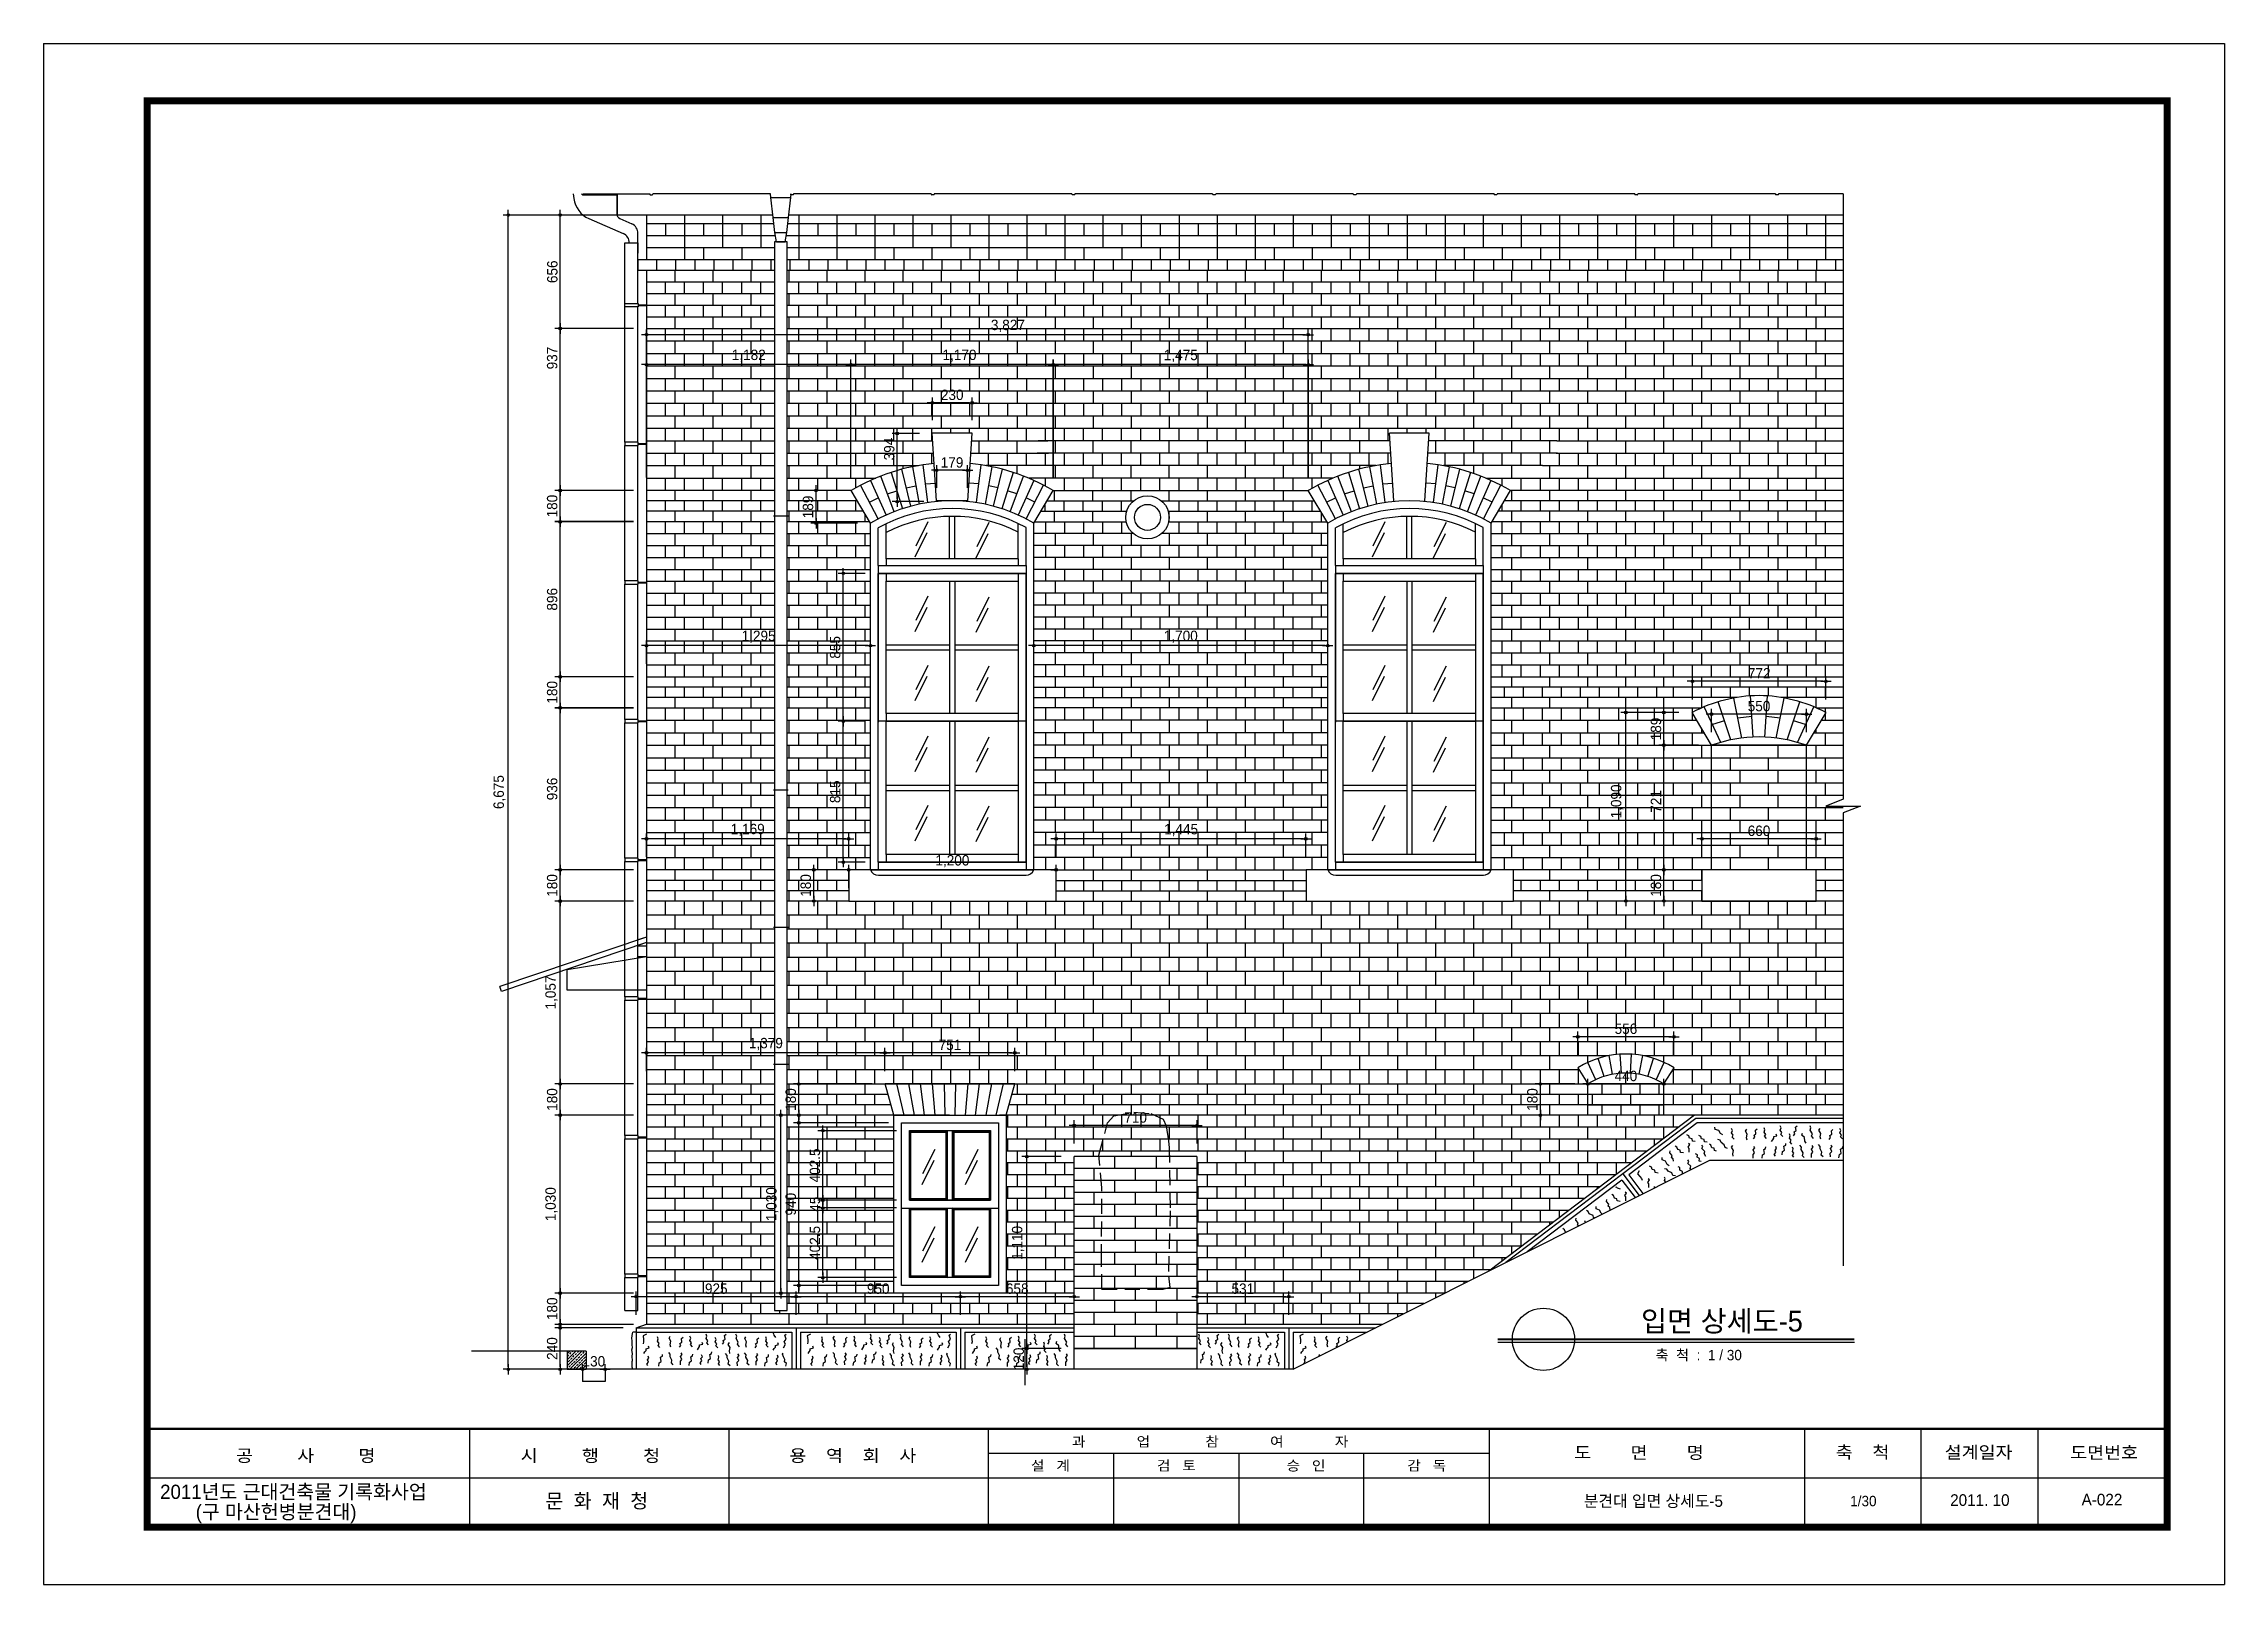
# Model space of a CAD drawing. Extents: x 206170 to 218785, y -171230 to -162320.
import ezdxf
from ezdxf.enums import TextEntityAlignment as Align

# ---------------------------------------------------------------- set-up
doc = ezdxf.new("R2010")
doc.units = 0
doc.header["$LTSCALE"] = 50
doc.header["$MEASUREMENT"] = 0
doc.header["$PDMODE"] = 35
doc.header["$PDSIZE"] = -10
doc.linetypes.add('HIDDEN', pattern=[0.375, 0.25, -0.125])
doc.layers.get('0').update_dxf_attribs({"linetype": 'CONTINUOUS'})
doc.layers.get('DEFPOINTS').update_dxf_attribs({"linetype": 'CONTINUOUS'})
for name, color, linetype in [('COL', 2, 'CONTINUOUS'), ('COR', 4, 'CONTINUOUS'), ('DIM', 7, 'CONTINUOUS'), ('ele-3', 6, 'CONTINUOUS'), ('h', 5, 'CONTINUOUS'), ('HAT', 5, 'CONTINUOUS'), ('HATCH', 5, 'CONTINUOUS'), ('TEX', 7, 'CONTINUOUS'), ('TEXT', 7, 'CONTINUOUS'), ('W-1', 3, 'CONTINUOUS'), ('W-2', 2, 'CONTINUOUS'), ('WAL', 3, 'CONTINUOUS'), ('WID', 4, 'CONTINUOUS')]:
    doc.layers.add(name, color=color, linetype=linetype)
doc.styles.add('HY울릉도M', font='HYWULM_0.TTF')
doc.styles.add('title', font='HYWULB_0.TTF', dxfattribs={"width": 0.6})
doc.styles.add('현창', font='HYWULM_0.TTF')
doc.dimstyles.new('ISO-25', dxfattribs={"dimscale": 20, "dimtxt": 4, "dimasz": 1, "dimexe": 2, "dimexo": 5, "dimtad": 1, "dimlunit": 6, "dimtxsty": '현창', "dimblk": 'DIMDOT', "dimcen": 2.5, "dimadec": 0, "dimazin": 0, "dimtfac": 1, "dimtmove": 0, "dimatfit": 3, "dimldrblk": 'DIMDOT', "dimfxl": 1, "dimarcsym": 0})

msp = doc.modelspace()

# ---------------------------------------------------------------- texts
at = {"layer": 'TEX', "style": 'title'}
msp.add_text('  입면 상세도-5 ', height=120, dxfattribs=at).set_placement((215322.987, -169767.644))
at = {"layer": 'TEXT', "style": '현창'}
msp.add_text('축  척  :  1 / 30', height=60, dxfattribs=at).set_placement((215494.215, -169933.656))
at = {"layer": 'WAL', "linetype": 'Continuous', "style": 'HY울릉도M'}
for s, p in [('2011년도 근대건축물 기록화사업', (206843.93, -170735.583)), ('(구 마산헌병분견대)', (207049.898, -170851.217))]:
    msp.add_text(s, height=82.5, dxfattribs=at).set_placement(p)
at = {"layer": 'WAL', "style": 'HY울릉도M'}
msp.add_text('분견대 입면 상세도-5', height=67.5, dxfattribs=at).set_placement((215079.16, -170781.363))
for s, height, p in [('1/30', 60, (216696.637, -170777.718)), ('A-022', 67.5, (218076.788, -170773.145))]:
    msp.add_text(s, height=height, dxfattribs=at).set_placement(p, align=Align.CENTER)
at = {"layer": 'WAL', "linetype": 'Continuous', "style": 'HY울릉도M'}
msp.add_text('2011. 10', height=67.5, dxfattribs=at).set_placement((217370.528, -170742.268), align=Align.MIDDLE_CENTER)

# ---------------------------------------------------------------- blocks, each defined once
blk = doc.blocks.new('20')
at = {"layer": 'COR', "linetype": 'Continuous'}
for p, q in [((242847, -53606), (242847, -57398)), ((252847, -53606), (252847, -57398)), ((262847, -53606), (262847, -57398)), ((282175, -53606), (282175, -57398)), ((294331, -53606), (294331, -57398)), ((294331, -53606), (294331, -57398)), ((298824, -53606), (298824, -57398)), ((303324, -53606), (303324, -57398)), ((282175, -54554), (262847, -54554)), ((308324, -55502), (230424, -55502)), ((308324, -55502), (230424, -55502))]:
    blk.add_line(p, q, dxfattribs=at)
at = {"layer": 'COR'}
for p, q in [((267679, -54554), (267679, -57398)), ((272511, -54554), (272511, -57398)), ((277343, -57398), (277343, -54554))]:
    blk.add_line(p, q, dxfattribs=at)
at = {"layer": 'COR', "linetype": 'Continuous', "const_width": 270}
blk.add_lwpolyline([(230424, -2398), (230424, -57398), (308324, -57398), (308324, -2398)], close=True, dxfattribs=at)
at = {"layer": 'COR', "linetype": 'Continuous', "const_width": 94.8}
blk.add_lwpolyline([(308324, -53606), (230424, -53606)], dxfattribs=at)
at = {"layer": 'HAT'}
for p, q in [((226424, -198), (226424, -59598)), ((226424, -198), (310524, -198)), ((310524, -198), (310524, -59598)), ((226424, -59598), (310524, -59598))]:
    blk.add_line(p, q, dxfattribs=at)
at = {"layer": 'WAL', "linetype": 'Continuous', "style": 'HY울릉도M', "width": 1.1}
for s, height, p in [('공         사         명', 474.35, (233841, -54872)), ('시         행         청', 474.35, (244822, -54873)), ('용    역    회    사', 474.35, (255184, -54873)), ('과             업              참             여             자', 379.48, (266081, -54287)), ('도        면        명', 474.35, (285449, -54755)), ('축    척', 474.3, (295539, -54743)), ('설계일자', 474.3, (299737, -54743)), ('도면번호', 474.3, (304577, -54755)), ('설   계', 379.5, (264501, -55211)), ('검   토', 379.5, (269356, -55211)), ('승   인', 379.5, (274355, -55211)), ('감   독', 379.5, (279013, -55211))]:
    blk.add_text(s, height=height, dxfattribs=at).set_placement(p)
at = {"layer": 'WAL', "linetype": 'Continuous', "style": 'HY울릉도M'}
blk.add_text('문  화  재  청', height=550, dxfattribs=at).set_placement((249739, -56656), align=Align.RIGHT)
blk = doc.blocks.new('DIMDOT')
at = {"linetype": 'Continuous'}
blk.add_line((-2, 0), (2, 0), dxfattribs=at)
for radius in [0.5, 0.25]:
    blk.add_circle((0, 0), radius, dxfattribs=at)
blk = doc.blocks.new('*D2')
at = {"color": 0, "lineweight": -2}
for p, q in [((210840, -164829), (210840, -164146)), ((211995, -164176), (210855, -164176)), ((212010, -164829), (212010, -164146))]:
    blk.add_line(p, q, dxfattribs=at)
at = {"layer": 'DEFPOINTS', "color": 0}
for p in [(210840, -164176), (210840, -164904), (212010, -164904)]:
    blk.add_point(p, dxfattribs=at)
at = {"color": 0, "lineweight": -2, "xscale": 15, "yscale": 15, "zscale": 15, "rotation": 180}
blk.add_blockref('DIMDOT', (210840, -164176), dxfattribs=at)
at = {"color": 0, "lineweight": -2, "xscale": 15, "yscale": 15, "zscale": 15}
blk.add_blockref('DIMDOT', (212010, -164176), dxfattribs=at)
at = {"color": 0, "insert": (211468, -164125), "char_height": 60, "attachment_point": 5, "style": '현창'}
blk.add_mtext('1,170', dxfattribs=at)
blk = doc.blocks.new('*D3')
at = {"color": 0, "lineweight": -2}
for p, q in [((211311, -164498), (211311, -164367)), ((211541, -164498), (211541, -164367)), ((211526, -164397), (211326, -164397))]:
    blk.add_line(p, q, dxfattribs=at)
at = {"layer": 'DEFPOINTS', "color": 0}
for p in [(211311, -164397), (211311, -164573), (211541, -164573)]:
    blk.add_point(p, dxfattribs=at)
at = {"color": 0, "lineweight": -2, "xscale": 15, "yscale": 15, "zscale": 15, "rotation": 180}
blk.add_blockref('DIMDOT', (211311, -164397), dxfattribs=at)
at = {"color": 0, "lineweight": -2, "xscale": 15, "yscale": 15, "zscale": 15}
blk.add_blockref('DIMDOT', (211541, -164397), dxfattribs=at)
at = {"color": 0, "insert": (211426, -164351), "char_height": 60, "attachment_point": 5, "style": '현창'}
blk.add_mtext('230', dxfattribs=at)
blk = doc.blocks.new('*D4')
at = {"color": 0, "lineweight": -2}
for p, q in [((211336, -164888), (211336, -164757)), ((211500, -164787), (211351, -164787)), ((211515, -164888), (211515, -164757))]:
    blk.add_line(p, q, dxfattribs=at)
at = {"layer": 'DEFPOINTS', "color": 0}
for p in [(211336, -164787), (211336, -164963), (211515, -164963)]:
    blk.add_point(p, dxfattribs=at)
at = {"color": 0, "lineweight": -2, "xscale": 15, "yscale": 15, "zscale": 15, "rotation": 180}
blk.add_blockref('DIMDOT', (211336, -164787), dxfattribs=at)
at = {"color": 0, "lineweight": -2, "xscale": 15, "yscale": 15, "zscale": 15}
blk.add_blockref('DIMDOT', (211515, -164787), dxfattribs=at)
at = {"color": 0, "insert": (211425, -164742), "char_height": 60, "attachment_point": 5, "style": '현창'}
blk.add_mtext('179', dxfattribs=at)
blk = doc.blocks.new('*D5')
at = {"color": 0, "lineweight": -2}
for p, q in [((211236, -164574), (211078, -164574)), ((211108, -164953), (211108, -164589)), ((211261, -164968), (211078, -164968))]:
    blk.add_line(p, q, dxfattribs=at)
at = {"layer": 'DEFPOINTS', "color": 0}
for p in [(211108, -164574), (211311, -164574), (211336, -164968)]:
    blk.add_point(p, dxfattribs=at)
at = {"color": 0, "lineweight": -2, "xscale": 15, "yscale": 15, "zscale": 15}
for p, rotation in [((211108, -164574), 90), ((211108, -164968), 270)]:
    blk.add_blockref('DIMDOT', p, dxfattribs=dict(at, rotation=rotation))
at = {"color": 0, "insert": (211062, -164664), "char_height": 60, "attachment_point": 5, "rotation": 90, "style": '현창'}
blk.add_mtext('394', dxfattribs=at)
blk = doc.blocks.new('*D6')
at = {"color": 0, "lineweight": -2}
for p, q in [((210765, -164904), (210608, -164904)), ((210638, -165078), (210638, -164919)), ((210878, -165093), (210608, -165093))]:
    blk.add_line(p, q, dxfattribs=at)
at = {"layer": 'DEFPOINTS', "color": 0}
for p in [(210638, -164904), (210840, -164904), (210953, -165093)]:
    blk.add_point(p, dxfattribs=at)
at = {"color": 0, "lineweight": -2, "xscale": 15, "yscale": 15, "zscale": 15}
for p, rotation in [((210638, -164904), 90), ((210638, -165093), 270)]:
    blk.add_blockref('DIMDOT', p, dxfattribs=dict(at, rotation=rotation))
at = {"color": 0, "insert": (210592, -164999), "char_height": 60, "attachment_point": 5, "rotation": 90, "style": '현창'}
blk.add_mtext('189', dxfattribs=at)
blk = doc.blocks.new('*D7')
at = {"color": 0, "lineweight": -2}
for p, q in [((210923, -165383), (210766, -165383)), ((210796, -166223), (210796, -165398)), ((210923, -166238), (210766, -166238))]:
    blk.add_line(p, q, dxfattribs=at)
at = {"layer": 'DEFPOINTS', "color": 0}
for p in [(210796, -165383), (210998, -165383), (210998, -166238)]:
    blk.add_point(p, dxfattribs=at)
at = {"color": 0, "lineweight": -2, "xscale": 15, "yscale": 15, "zscale": 15}
for p, rotation in [((210796, -165383), 90), ((210796, -166238), 270)]:
    blk.add_blockref('DIMDOT', p, dxfattribs=dict(at, rotation=rotation))
at = {"color": 0, "insert": (210749, -165811), "char_height": 60, "attachment_point": 5, "rotation": 90, "style": '현창'}
blk.add_mtext('855', dxfattribs=at)
blk = doc.blocks.new('*D8')
at = {"color": 0, "lineweight": -2}
for p, q in [((210923, -166238), (210766, -166238)), ((210796, -167038), (210796, -166253)), ((210923, -167053), (210766, -167053))]:
    blk.add_line(p, q, dxfattribs=at)
at = {"layer": 'DEFPOINTS', "color": 0}
for p in [(210796, -166238), (210998, -166238), (210998, -167053)]:
    blk.add_point(p, dxfattribs=at)
at = {"color": 0, "lineweight": -2, "xscale": 15, "yscale": 15, "zscale": 15}
for p, rotation in [((210796, -166238), 90), ((210796, -167053), 270)]:
    blk.add_blockref('DIMDOT', p, dxfattribs=dict(at, rotation=rotation))
at = {"color": 0, "insert": (210749, -166646), "char_height": 60, "attachment_point": 5, "rotation": 90, "style": '현창'}
blk.add_mtext('815', dxfattribs=at)
blk = doc.blocks.new('*D9')
at = {"color": 0, "lineweight": -2}
for p, q in [((210827, -167203), (210827, -167068)), ((212012, -167098), (210842, -167098)), ((212027, -167203), (212027, -167068))]:
    blk.add_line(p, q, dxfattribs=at)
at = {"layer": 'DEFPOINTS', "color": 0}
for p in [(210827, -167098), (210827, -167278), (212027, -167278)]:
    blk.add_point(p, dxfattribs=at)
at = {"color": 0, "lineweight": -2, "xscale": 15, "yscale": 15, "zscale": 15, "rotation": 180}
blk.add_blockref('DIMDOT', (210827, -167098), dxfattribs=at)
at = {"color": 0, "lineweight": -2, "xscale": 15, "yscale": 15, "zscale": 15}
blk.add_blockref('DIMDOT', (212027, -167098), dxfattribs=at)
at = {"color": 0, "insert": (211427, -167048), "char_height": 60, "attachment_point": 5, "style": '현창'}
blk.add_mtext('1,200', dxfattribs=at)
blk = doc.blocks.new('*D10')
at = {"color": 0, "lineweight": -2}
for p, q in [((210752, -167098), (210595, -167098)), ((210625, -167263), (210625, -167113)), ((210752, -167278), (210595, -167278))]:
    blk.add_line(p, q, dxfattribs=at)
at = {"layer": 'DEFPOINTS', "color": 0}
for p in [(210625, -167098), (210827, -167098), (210827, -167278)]:
    blk.add_point(p, dxfattribs=at)
at = {"color": 0, "lineweight": -2, "xscale": 15, "yscale": 15, "zscale": 15}
for p, rotation in [((210625, -167098), 90), ((210625, -167278), 270)]:
    blk.add_blockref('DIMDOT', p, dxfattribs=dict(at, rotation=rotation))
at = {"color": 0, "insert": (210579, -167188), "char_height": 60, "attachment_point": 5, "rotation": 90, "style": '현창'}
blk.add_mtext('180', dxfattribs=at)
blk = doc.blocks.new('*D11')
at = {"color": 0, "lineweight": -2}
for p, q in [((209583, -163967), (209128, -163967)), ((209158, -164889), (209158, -163982)), ((209583, -164904), (209128, -164904))]:
    blk.add_line(p, q, dxfattribs=at)
at = {"layer": 'DEFPOINTS', "color": 0}
for p in [(209158, -163967), (209658, -163967), (209658, -164904)]:
    blk.add_point(p, dxfattribs=at)
at = {"color": 0, "lineweight": -2, "xscale": 15, "yscale": 15, "zscale": 15}
for p, rotation in [((209158, -163967), 90), ((209158, -164904), 270)]:
    blk.add_blockref('DIMDOT', p, dxfattribs=dict(at, rotation=rotation))
at = {"color": 0, "insert": (209112, -164138), "char_height": 60, "attachment_point": 5, "rotation": 90, "style": '현창'}
blk.add_mtext('937', dxfattribs=at)
blk = doc.blocks.new('*D12')
at = {"color": 0, "lineweight": -2}
for p, q in [((209583, -165085), (209128, -165085)), ((209158, -165966), (209158, -165100)), ((209583, -165981), (209128, -165981))]:
    blk.add_line(p, q, dxfattribs=at)
at = {"layer": 'DEFPOINTS', "color": 0}
for p in [(209158, -165085), (209658, -165085), (209658, -165981)]:
    blk.add_point(p, dxfattribs=at)
at = {"color": 0, "lineweight": -2, "xscale": 15, "yscale": 15, "zscale": 15}
for p, rotation in [((209158, -165085), 90), ((209158, -165981), 270)]:
    blk.add_blockref('DIMDOT', p, dxfattribs=dict(at, rotation=rotation))
at = {"color": 0, "insert": (209112, -165533), "char_height": 60, "attachment_point": 5, "rotation": 90, "style": '현창'}
blk.add_mtext('896', dxfattribs=at)
blk = doc.blocks.new('*D13')
at = {"color": 0, "lineweight": -2}
for p, q in [((209583, -165981), (209128, -165981)), ((209158, -166146), (209158, -165996)), ((209583, -166161), (209128, -166161))]:
    blk.add_line(p, q, dxfattribs=at)
at = {"layer": 'DEFPOINTS', "color": 0}
for p in [(209158, -165981), (209658, -165981), (209658, -166161)]:
    blk.add_point(p, dxfattribs=at)
at = {"color": 0, "lineweight": -2, "xscale": 15, "yscale": 15, "zscale": 15}
for p, rotation in [((209158, -165981), 90), ((209158, -166161), 270)]:
    blk.add_blockref('DIMDOT', p, dxfattribs=dict(at, rotation=rotation))
at = {"color": 0, "insert": (209112, -166071), "char_height": 60, "attachment_point": 5, "rotation": 90, "style": '현창'}
blk.add_mtext('180', dxfattribs=at)
blk = doc.blocks.new('*D14')
at = {"color": 0, "lineweight": -2}
for p, q in [((209583, -166162), (209128, -166162)), ((209158, -167083), (209158, -166177)), ((209583, -167098), (209128, -167098))]:
    blk.add_line(p, q, dxfattribs=at)
at = {"layer": 'DEFPOINTS', "color": 0}
for p in [(209158, -166162), (209658, -166162), (209658, -167098)]:
    blk.add_point(p, dxfattribs=at)
at = {"color": 0, "lineweight": -2, "xscale": 15, "yscale": 15, "zscale": 15}
for p, rotation in [((209158, -166162), 90), ((209158, -167098), 270)]:
    blk.add_blockref('DIMDOT', p, dxfattribs=dict(at, rotation=rotation))
at = {"color": 0, "insert": (209112, -166630), "char_height": 60, "attachment_point": 5, "rotation": 90, "style": '현창'}
blk.add_mtext('936', dxfattribs=at)
blk = doc.blocks.new('*D15')
at = {"color": 0, "lineweight": -2}
for p, q in [((209583, -167098), (209128, -167098)), ((209158, -167263), (209158, -167113)), ((209583, -167278), (209128, -167278))]:
    blk.add_line(p, q, dxfattribs=at)
at = {"layer": 'DEFPOINTS', "color": 0}
for p in [(209158, -167098), (209658, -167098), (209658, -167278)]:
    blk.add_point(p, dxfattribs=at)
at = {"color": 0, "lineweight": -2, "xscale": 15, "yscale": 15, "zscale": 15}
for p, rotation in [((209158, -167098), 90), ((209158, -167278), 270)]:
    blk.add_blockref('DIMDOT', p, dxfattribs=dict(at, rotation=rotation))
at = {"color": 0, "insert": (209112, -167188), "char_height": 60, "attachment_point": 5, "rotation": 90, "style": '현창'}
blk.add_mtext('180', dxfattribs=at)
blk = doc.blocks.new('*D16')
at = {"color": 0, "lineweight": -2}
for p, q in [((209583, -168336), (209128, -168336)), ((209158, -168501), (209158, -168351)), ((209583, -168516), (209128, -168516))]:
    blk.add_line(p, q, dxfattribs=at)
at = {"layer": 'DEFPOINTS', "color": 0}
for p in [(209158, -168336), (209658, -168336), (209658, -168516)]:
    blk.add_point(p, dxfattribs=at)
at = {"color": 0, "lineweight": -2, "xscale": 15, "yscale": 15, "zscale": 15}
for p, rotation in [((209158, -168336), 90), ((209158, -168516), 270)]:
    blk.add_blockref('DIMDOT', p, dxfattribs=dict(at, rotation=rotation))
at = {"color": 0, "insert": (209112, -168426), "char_height": 60, "attachment_point": 5, "rotation": 90, "style": '현창'}
blk.add_mtext('180', dxfattribs=at)
blk = doc.blocks.new('*D17')
at = {"color": 0, "lineweight": -2}
for p, q in [((209583, -167279), (209128, -167279)), ((209158, -168321), (209158, -167294)), ((209583, -168336), (209128, -168336))]:
    blk.add_line(p, q, dxfattribs=at)
at = {"layer": 'DEFPOINTS', "color": 0}
for p in [(209158, -167279), (209658, -167279), (209658, -168336)]:
    blk.add_point(p, dxfattribs=at)
at = {"color": 0, "lineweight": -2, "xscale": 15, "yscale": 15, "zscale": 15}
for p, rotation in [((209158, -167279), 90), ((209158, -168336), 270)]:
    blk.add_blockref('DIMDOT', p, dxfattribs=dict(at, rotation=rotation))
at = {"color": 0, "insert": (209108, -167807), "char_height": 60, "attachment_point": 5, "rotation": 90, "style": '현창'}
blk.add_mtext('1,057', dxfattribs=at)
blk = doc.blocks.new('*D18')
at = {"color": 0, "lineweight": -2}
for p, q in [((209583, -164904), (209128, -164904)), ((209158, -165069), (209158, -164919)), ((209583, -165084), (209128, -165084))]:
    blk.add_line(p, q, dxfattribs=at)
at = {"layer": 'DEFPOINTS', "color": 0}
for p in [(209158, -164904), (209658, -164904), (209658, -165084)]:
    blk.add_point(p, dxfattribs=at)
at = {"color": 0, "lineweight": -2, "xscale": 15, "yscale": 15, "zscale": 15}
for p, rotation in [((209158, -164904), 90), ((209158, -165084), 270)]:
    blk.add_blockref('DIMDOT', p, dxfattribs=dict(at, rotation=rotation))
at = {"color": 0, "insert": (209112, -164994), "char_height": 60, "attachment_point": 5, "rotation": 90, "style": '현창'}
blk.add_mtext('180', dxfattribs=at)
blk = doc.blocks.new('*D19')
at = {"color": 0, "lineweight": -2}
for p, q in [((209583, -168516), (209128, -168516)), ((209158, -169531), (209158, -168531)), ((209583, -169546), (209128, -169546))]:
    blk.add_line(p, q, dxfattribs=at)
at = {"layer": 'DEFPOINTS', "color": 0}
for p in [(209158, -168516), (209658, -168516), (209658, -169546)]:
    blk.add_point(p, dxfattribs=at)
at = {"color": 0, "lineweight": -2, "xscale": 15, "yscale": 15, "zscale": 15}
for p, rotation in [((209158, -168516), 90), ((209158, -169546), 270)]:
    blk.add_blockref('DIMDOT', p, dxfattribs=dict(at, rotation=rotation))
at = {"color": 0, "insert": (209108, -169031), "char_height": 60, "attachment_point": 5, "rotation": 90, "style": '현창'}
blk.add_mtext('1,030', dxfattribs=at)
blk = doc.blocks.new('*D20')
at = {"color": 0, "lineweight": -2}
for p, q in [((209583, -169546), (209128, -169546)), ((209158, -169711), (209158, -169561)), ((209583, -169726), (209128, -169726))]:
    blk.add_line(p, q, dxfattribs=at)
at = {"layer": 'DEFPOINTS', "color": 0}
for p in [(209158, -169546), (209658, -169546), (209658, -169726)]:
    blk.add_point(p, dxfattribs=at)
at = {"color": 0, "lineweight": -2, "xscale": 15, "yscale": 15, "zscale": 15}
for p, rotation in [((209158, -169546), 90), ((209158, -169726), 270)]:
    blk.add_blockref('DIMDOT', p, dxfattribs=dict(at, rotation=rotation))
at = {"color": 0, "insert": (209112, -169636), "char_height": 60, "attachment_point": 5, "rotation": 90, "style": '현창'}
blk.add_mtext('180', dxfattribs=at)
blk = doc.blocks.new('*D21')
at = {"color": 0, "lineweight": -2}
for p, q in [((209523, -169746), (209128, -169746)), ((209158, -169971), (209158, -169761)), ((209523, -169986), (209128, -169986))]:
    blk.add_line(p, q, dxfattribs=at)
at = {"layer": 'DEFPOINTS', "color": 0}
for p in [(209158, -169746), (209598, -169746), (209598, -169986)]:
    blk.add_point(p, dxfattribs=at)
at = {"color": 0, "lineweight": -2, "xscale": 15, "yscale": 15, "zscale": 15}
for p, rotation in [((209158, -169746), 90), ((209158, -169986), 270)]:
    blk.add_blockref('DIMDOT', p, dxfattribs=dict(at, rotation=rotation))
at = {"color": 0, "insert": (209112, -169866), "char_height": 60, "attachment_point": 5, "rotation": 90, "style": '현창'}
blk.add_mtext('240', dxfattribs=at)
blk = doc.blocks.new('*D22')
at = {"color": 0, "lineweight": -2}
for p, q in [((210962, -168336), (210508, -168336)), ((210538, -168501), (210538, -168351)), ((210962, -168516), (210508, -168516))]:
    blk.add_line(p, q, dxfattribs=at)
at = {"layer": 'DEFPOINTS', "color": 0}
for p in [(210538, -168336), (211037, -168336), (211037, -168516)]:
    blk.add_point(p, dxfattribs=at)
at = {"color": 0, "lineweight": -2, "xscale": 15, "yscale": 15, "zscale": 15}
for p, rotation in [((210538, -168336), 90), ((210538, -168516), 270)]:
    blk.add_blockref('DIMDOT', p, dxfattribs=dict(at, rotation=rotation))
at = {"color": 0, "insert": (210492, -168426), "char_height": 60, "attachment_point": 5, "rotation": 90, "style": '현창'}
blk.add_mtext('180', dxfattribs=at)
blk = doc.blocks.new('*D23')
at = {"color": 0, "lineweight": -2}
for p, q in [((212057, -168756), (211828, -168756)), ((211858, -169851), (211858, -168771)), ((212057, -169866), (211828, -169866))]:
    blk.add_line(p, q, dxfattribs=at)
at = {"layer": 'DEFPOINTS', "color": 0}
for p in [(211858, -168756), (212132, -168756), (212132, -169866)]:
    blk.add_point(p, dxfattribs=at)
at = {"color": 0, "lineweight": -2, "xscale": 15, "yscale": 15, "zscale": 15}
for p, rotation in [((211858, -168756), 90), ((211858, -169866), 270)]:
    blk.add_blockref('DIMDOT', p, dxfattribs=dict(at, rotation=rotation))
at = {"color": 0, "insert": (211807, -169255), "char_height": 60, "attachment_point": 5, "rotation": 90, "style": '현창'}
blk.add_mtext('1,110', dxfattribs=at)
blk = doc.blocks.new('*D24')
at = {"color": 0, "lineweight": -2}
for p, q in [((212057, -169866), (211828, -169866)), ((211858, -169971), (211858, -169881)), ((212057, -169986), (211828, -169986))]:
    blk.add_line(p, q, dxfattribs=at)
at = {"layer": 'DEFPOINTS', "color": 0}
for p in [(211858, -169866), (212132, -169866), (212132, -169986)]:
    blk.add_point(p, dxfattribs=at)
at = {"color": 0, "lineweight": -2, "xscale": 15, "yscale": 15, "zscale": 15}
for p, rotation in [((211858, -169866), 90), ((211858, -169986), 270)]:
    blk.add_blockref('DIMDOT', p, dxfattribs=dict(at, rotation=rotation))
at = {"color": 0, "insert": (211811, -169926), "char_height": 60, "attachment_point": 5, "rotation": 90, "style": '현창'}
blk.add_mtext('120', dxfattribs=at)
blk = doc.blocks.new('*D25')
at = {"color": 0, "lineweight": -2}
for p, q in [((211013, -168516), (210405, -168516)), ((210435, -169531), (210435, -168531)), ((211013, -169546), (210405, -169546))]:
    blk.add_line(p, q, dxfattribs=at)
at = {"layer": 'DEFPOINTS', "color": 0}
for p in [(210435, -168516), (211088, -168516), (211088, -169546)]:
    blk.add_point(p, dxfattribs=at)
at = {"color": 0, "lineweight": -2, "xscale": 15, "yscale": 15, "zscale": 15}
for p, rotation in [((210435, -168516), 90), ((210435, -169546), 270)]:
    blk.add_blockref('DIMDOT', p, dxfattribs=dict(at, rotation=rotation))
at = {"color": 0, "insert": (210385, -169031), "char_height": 60, "attachment_point": 5, "rotation": 90, "style": '현창'}
blk.add_mtext('1,030', dxfattribs=at)
blk = doc.blocks.new('*D26')
at = {"color": 0, "lineweight": -2}
for p, q in [((211103, -168606), (210648, -168606)), ((210678, -168993), (210678, -168621)), ((211103, -169008), (210648, -169008))]:
    blk.add_line(p, q, dxfattribs=at)
at = {"layer": 'DEFPOINTS', "color": 0}
for p in [(210678, -168606), (211178, -168606), (211178, -169008)]:
    blk.add_point(p, dxfattribs=at)
at = {"color": 0, "lineweight": -2, "xscale": 15, "yscale": 15, "zscale": 15}
for p, rotation in [((210678, -168606), 90), ((210678, -169008), 270)]:
    blk.add_blockref('DIMDOT', p, dxfattribs=dict(at, rotation=rotation))
at = {"color": 0, "insert": (210632, -168807), "char_height": 60, "attachment_point": 5, "rotation": 90, "style": '현창'}
blk.add_mtext('402.5', dxfattribs=at)
blk = doc.blocks.new('*D27')
at = {"color": 0, "lineweight": -2}
for p, q in [((211058, -168561), (210508, -168561)), ((210538, -169486), (210538, -168576)), ((211058, -169501), (210508, -169501))]:
    blk.add_line(p, q, dxfattribs=at)
at = {"layer": 'DEFPOINTS', "color": 0}
for p in [(210538, -168561), (211133, -168561), (211133, -169501)]:
    blk.add_point(p, dxfattribs=at)
at = {"color": 0, "lineweight": -2, "xscale": 15, "yscale": 15, "zscale": 15}
for p, rotation in [((210538, -168561), 90), ((210538, -169501), 270)]:
    blk.add_blockref('DIMDOT', p, dxfattribs=dict(at, rotation=rotation))
at = {"color": 0, "insert": (210492, -169031), "char_height": 60, "attachment_point": 5, "rotation": 90, "style": '현창'}
blk.add_mtext('940', dxfattribs=at)
blk = doc.blocks.new('*D28')
at = {"color": 0, "lineweight": -2}
for p, q in [((211103, -169008), (210648, -169008)), ((210678, -168993), (210678, -168978)), ((210678, -169053), (210678, -169008)), ((211103, -169053), (210648, -169053)), ((210678, -169068), (210678, -169083))]:
    blk.add_line(p, q, dxfattribs=at)
at = {"layer": 'DEFPOINTS', "color": 0}
for p in [(210678, -169008), (211178, -169008), (211178, -169053)]:
    blk.add_point(p, dxfattribs=at)
at = {"color": 0, "lineweight": -2, "xscale": 15, "yscale": 15, "zscale": 15}
for p, rotation in [((210678, -169008), 270), ((210678, -169053), 90)]:
    blk.add_blockref('DIMDOT', p, dxfattribs=dict(at, rotation=rotation))
at = {"color": 0, "insert": (210633, -169031), "char_height": 60, "attachment_point": 5, "rotation": 90, "style": '현창'}
blk.add_mtext('45', dxfattribs=at)
blk = doc.blocks.new('*D29')
at = {"color": 0, "lineweight": -2}
for p, q in [((211103, -169053), (210648, -169053)), ((210678, -169441), (210678, -169068)), ((211103, -169456), (210648, -169456))]:
    blk.add_line(p, q, dxfattribs=at)
at = {"layer": 'DEFPOINTS', "color": 0}
for p in [(210678, -169053), (211178, -169053), (211178, -169456)]:
    blk.add_point(p, dxfattribs=at)
at = {"color": 0, "lineweight": -2, "xscale": 15, "yscale": 15, "zscale": 15}
for p, rotation in [((210678, -169053), 90), ((210678, -169456), 270)]:
    blk.add_blockref('DIMDOT', p, dxfattribs=dict(at, rotation=rotation))
at = {"color": 0, "insert": (210632, -169255), "char_height": 60, "attachment_point": 5, "rotation": 90, "style": '현창'}
blk.add_mtext('402.5', dxfattribs=at)
blk = doc.blocks.new('*D30')
at = {"color": 0, "lineweight": -2}
for p, q in [((211037, -168261), (211037, -168126)), ((211773, -168156), (211052, -168156)), ((211788, -168261), (211788, -168126))]:
    blk.add_line(p, q, dxfattribs=at)
at = {"layer": 'DEFPOINTS', "color": 0}
for p in [(211037, -168156), (211037, -168336), (211788, -168336)]:
    blk.add_point(p, dxfattribs=at)
at = {"color": 0, "lineweight": -2, "xscale": 15, "yscale": 15, "zscale": 15, "rotation": 180}
blk.add_blockref('DIMDOT', (211037, -168156), dxfattribs=at)
at = {"color": 0, "lineweight": -2, "xscale": 15, "yscale": 15, "zscale": 15}
blk.add_blockref('DIMDOT', (211788, -168156), dxfattribs=at)
at = {"color": 0, "insert": (211413, -168110), "char_height": 60, "attachment_point": 5, "style": '현창'}
blk.add_mtext('751', dxfattribs=at)
blk = doc.blocks.new('*D31')
at = {"color": 0, "lineweight": -2}
for p, q in [((212132, -168681), (212132, -168546)), ((212827, -168576), (212147, -168576)), ((212842, -168681), (212842, -168546))]:
    blk.add_line(p, q, dxfattribs=at)
at = {"layer": 'DEFPOINTS', "color": 0}
for p in [(212132, -168576), (212132, -168756), (212842, -168756)]:
    blk.add_point(p, dxfattribs=at)
at = {"color": 0, "lineweight": -2, "xscale": 15, "yscale": 15, "zscale": 15, "rotation": 180}
blk.add_blockref('DIMDOT', (212132, -168576), dxfattribs=at)
at = {"color": 0, "lineweight": -2, "xscale": 15, "yscale": 15, "zscale": 15}
blk.add_blockref('DIMDOT', (212842, -168576), dxfattribs=at)
at = {"color": 0, "insert": (212487, -168530), "char_height": 60, "attachment_point": 5, "style": '현창'}
blk.add_mtext('710', dxfattribs=at)
blk = doc.blocks.new('*D32')
at = {"color": 0, "lineweight": -2}
for p, q in [((215045, -168168), (215045, -168033)), ((215586, -168063), (215060, -168063)), ((215601, -168168), (215601, -168033))]:
    blk.add_line(p, q, dxfattribs=at)
at = {"layer": 'DEFPOINTS', "color": 0}
for p in [(215045, -168063), (215045, -168243), (215601, -168243)]:
    blk.add_point(p, dxfattribs=at)
at = {"color": 0, "lineweight": -2, "xscale": 15, "yscale": 15, "zscale": 15, "rotation": 180}
blk.add_blockref('DIMDOT', (215045, -168063), dxfattribs=at)
at = {"color": 0, "lineweight": -2, "xscale": 15, "yscale": 15, "zscale": 15}
blk.add_blockref('DIMDOT', (215601, -168063), dxfattribs=at)
at = {"color": 0, "insert": (215323, -168017), "char_height": 60, "attachment_point": 5, "style": '현창'}
blk.add_mtext('556', dxfattribs=at)
blk = doc.blocks.new('*D33')
at = {"color": 0, "lineweight": -2}
for p, q in [((215103, -168441), (215103, -168306)), ((215528, -168336), (215118, -168336)), ((215543, -168441), (215543, -168306))]:
    blk.add_line(p, q, dxfattribs=at)
at = {"layer": 'DEFPOINTS', "color": 0}
for p in [(215103, -168336), (215103, -168516), (215543, -168516)]:
    blk.add_point(p, dxfattribs=at)
at = {"color": 0, "lineweight": -2, "xscale": 15, "yscale": 15, "zscale": 15, "rotation": 180}
blk.add_blockref('DIMDOT', (215103, -168336), dxfattribs=at)
at = {"color": 0, "lineweight": -2, "xscale": 15, "yscale": 15, "zscale": 15}
blk.add_blockref('DIMDOT', (215543, -168336), dxfattribs=at)
at = {"color": 0, "insert": (215323, -168290), "char_height": 60, "attachment_point": 5, "style": '현창'}
blk.add_mtext('440', dxfattribs=at)
blk = doc.blocks.new('*D34')
at = {"color": 0, "lineweight": -2}
for p, q in [((215028, -168336), (214798, -168336)), ((214828, -168501), (214828, -168351)), ((215028, -168516), (214798, -168516))]:
    blk.add_line(p, q, dxfattribs=at)
at = {"layer": 'DEFPOINTS', "color": 0}
for p in [(214828, -168336), (215103, -168336), (215103, -168516)]:
    blk.add_point(p, dxfattribs=at)
at = {"color": 0, "lineweight": -2, "xscale": 15, "yscale": 15, "zscale": 15}
for p, rotation in [((214828, -168336), 90), ((214828, -168516), 270)]:
    blk.add_blockref('DIMDOT', p, dxfattribs=dict(at, rotation=rotation))
at = {"color": 0, "insert": (214782, -168426), "char_height": 60, "attachment_point": 5, "rotation": 90, "style": '현창'}
blk.add_mtext('180', dxfattribs=at)
blk = doc.blocks.new('*D35')
at = {"color": 0, "lineweight": -2}
for p, q in [((209598, -169671), (209598, -169536)), ((210523, -169671), (210523, -169536)), ((210508, -169566), (209613, -169566))]:
    blk.add_line(p, q, dxfattribs=at)
at = {"layer": 'DEFPOINTS', "color": 0}
for p in [(209598, -169566), (209598, -169746), (210523, -169746)]:
    blk.add_point(p, dxfattribs=at)
at = {"color": 0, "lineweight": -2, "xscale": 15, "yscale": 15, "zscale": 15, "rotation": 180}
blk.add_blockref('DIMDOT', (209598, -169566), dxfattribs=at)
at = {"color": 0, "lineweight": -2, "xscale": 15, "yscale": 15, "zscale": 15}
blk.add_blockref('DIMDOT', (210523, -169566), dxfattribs=at)
at = {"color": 0, "insert": (210061, -169520), "char_height": 60, "attachment_point": 5, "style": '현창'}
blk.add_mtext('925', dxfattribs=at)
blk = doc.blocks.new('*D36')
at = {"color": 0, "lineweight": -2}
for p, q in [((210523, -169671), (210523, -169536)), ((211473, -169671), (211473, -169536)), ((211458, -169566), (210538, -169566))]:
    blk.add_line(p, q, dxfattribs=at)
at = {"layer": 'DEFPOINTS', "color": 0}
for p in [(210523, -169566), (210523, -169746), (211473, -169746)]:
    blk.add_point(p, dxfattribs=at)
at = {"color": 0, "lineweight": -2, "xscale": 15, "yscale": 15, "zscale": 15, "rotation": 180}
blk.add_blockref('DIMDOT', (210523, -169566), dxfattribs=at)
at = {"color": 0, "lineweight": -2, "xscale": 15, "yscale": 15, "zscale": 15}
blk.add_blockref('DIMDOT', (211473, -169566), dxfattribs=at)
at = {"color": 0, "insert": (210998, -169520), "char_height": 60, "attachment_point": 5, "style": '현창'}
blk.add_mtext('950', dxfattribs=at)
blk = doc.blocks.new('*D37')
at = {"color": 0, "lineweight": -2}
for p, q in [((211474, -169671), (211474, -169536)), ((212132, -169671), (212132, -169536)), ((212117, -169566), (211489, -169566))]:
    blk.add_line(p, q, dxfattribs=at)
at = {"layer": 'DEFPOINTS', "color": 0}
for p in [(211474, -169566), (211474, -169746), (212132, -169746)]:
    blk.add_point(p, dxfattribs=at)
at = {"color": 0, "lineweight": -2, "xscale": 15, "yscale": 15, "zscale": 15, "rotation": 180}
blk.add_blockref('DIMDOT', (211474, -169566), dxfattribs=at)
at = {"color": 0, "lineweight": -2, "xscale": 15, "yscale": 15, "zscale": 15}
blk.add_blockref('DIMDOT', (212132, -169566), dxfattribs=at)
at = {"color": 0, "insert": (211802, -169520), "char_height": 60, "attachment_point": 5, "style": '현창'}
blk.add_mtext('658', dxfattribs=at)
blk = doc.blocks.new('*D38')
at = {"color": 0, "lineweight": -2}
for p, q in [((212842, -169671), (212842, -169536)), ((213373, -169671), (213373, -169536)), ((213358, -169566), (212857, -169566))]:
    blk.add_line(p, q, dxfattribs=at)
at = {"layer": 'DEFPOINTS', "color": 0}
for p in [(212842, -169566), (212842, -169746), (213373, -169746)]:
    blk.add_point(p, dxfattribs=at)
at = {"color": 0, "lineweight": -2, "xscale": 15, "yscale": 15, "zscale": 15, "rotation": 180}
blk.add_blockref('DIMDOT', (212842, -169566), dxfattribs=at)
at = {"color": 0, "lineweight": -2, "xscale": 15, "yscale": 15, "zscale": 15}
blk.add_blockref('DIMDOT', (213373, -169566), dxfattribs=at)
at = {"color": 0, "insert": (213107, -169520), "char_height": 60, "attachment_point": 5, "style": '현창'}
blk.add_mtext('531', dxfattribs=at)
blk = doc.blocks.new('*D39')
at = {"color": 0, "lineweight": -2}
for p, q in [((215708, -166112), (215708, -165977)), ((216465, -166007), (215723, -166007)), ((216480, -166113), (216480, -165977))]:
    blk.add_line(p, q, dxfattribs=at)
at = {"layer": 'DEFPOINTS', "color": 0}
for p in [(215708, -166007), (215708, -166187), (216480, -166188)]:
    blk.add_point(p, dxfattribs=at)
at = {"color": 0, "lineweight": -2, "xscale": 15, "yscale": 15, "zscale": 15, "rotation": 180}
blk.add_blockref('DIMDOT', (215708, -166007), dxfattribs=at)
at = {"color": 0, "lineweight": -2, "xscale": 15, "yscale": 15, "zscale": 15}
blk.add_blockref('DIMDOT', (216480, -166007), dxfattribs=at)
at = {"color": 0, "insert": (216094, -165961), "char_height": 60, "attachment_point": 5, "style": '현창'}
blk.add_mtext('772', dxfattribs=at)
blk = doc.blocks.new('*D40')
at = {"color": 0, "lineweight": -2}
for p, q in [((215818, -166302), (215818, -166167)), ((216353, -166197), (215833, -166197)), ((216368, -166302), (216368, -166167))]:
    blk.add_line(p, q, dxfattribs=at)
at = {"layer": 'DEFPOINTS', "color": 0}
for p in [(215818, -166197), (215818, -166377), (216368, -166377)]:
    blk.add_point(p, dxfattribs=at)
at = {"color": 0, "lineweight": -2, "xscale": 15, "yscale": 15, "zscale": 15, "rotation": 180}
blk.add_blockref('DIMDOT', (215818, -166197), dxfattribs=at)
at = {"color": 0, "lineweight": -2, "xscale": 15, "yscale": 15, "zscale": 15}
blk.add_blockref('DIMDOT', (216368, -166197), dxfattribs=at)
at = {"color": 0, "insert": (216093, -166151), "char_height": 60, "attachment_point": 5, "style": '현창'}
blk.add_mtext('550', dxfattribs=at)
blk = doc.blocks.new('*D41')
at = {"color": 0, "lineweight": -2}
for p, q in [((215763, -167023), (215763, -166888)), ((216423, -167023), (216423, -166888)), ((216408, -166918), (215778, -166918))]:
    blk.add_line(p, q, dxfattribs=at)
at = {"layer": 'DEFPOINTS', "color": 0}
for p in [(215763, -166918), (215763, -167098), (216423, -167098)]:
    blk.add_point(p, dxfattribs=at)
at = {"color": 0, "lineweight": -2, "xscale": 15, "yscale": 15, "zscale": 15, "rotation": 180}
blk.add_blockref('DIMDOT', (215763, -166918), dxfattribs=at)
at = {"color": 0, "lineweight": -2, "xscale": 15, "yscale": 15, "zscale": 15}
blk.add_blockref('DIMDOT', (216423, -166918), dxfattribs=at)
at = {"color": 0, "insert": (216093, -166872), "char_height": 60, "attachment_point": 5, "style": '현창'}
blk.add_mtext('660', dxfattribs=at)
blk = doc.blocks.new('*D42')
at = {"color": 0, "lineweight": -2}
for p, q in [((215688, -167098), (215513, -167098)), ((215543, -167263), (215543, -167113)), ((215688, -167278), (215513, -167278))]:
    blk.add_line(p, q, dxfattribs=at)
at = {"layer": 'DEFPOINTS', "color": 0}
for p in [(215543, -167098), (215763, -167098), (215763, -167278)]:
    blk.add_point(p, dxfattribs=at)
at = {"color": 0, "lineweight": -2, "xscale": 15, "yscale": 15, "zscale": 15}
for p, rotation in [((215543, -167098), 90), ((215543, -167278), 270)]:
    blk.add_blockref('DIMDOT', p, dxfattribs=dict(at, rotation=rotation))
at = {"color": 0, "insert": (215497, -167188), "char_height": 60, "attachment_point": 5, "rotation": 90, "style": '현창'}
blk.add_mtext('180', dxfattribs=at)
blk = doc.blocks.new('*D43')
at = {"color": 0, "lineweight": -2}
for p, q in [((215743, -166377), (215513, -166377)), ((215543, -167083), (215543, -166392)), ((215743, -167098), (215513, -167098))]:
    blk.add_line(p, q, dxfattribs=at)
at = {"layer": 'DEFPOINTS', "color": 0}
for p in [(215543, -166377), (215818, -166377), (215818, -167098)]:
    blk.add_point(p, dxfattribs=at)
at = {"color": 0, "lineweight": -2, "xscale": 15, "yscale": 15, "zscale": 15}
for p, rotation in [((215543, -166377), 90), ((215543, -167098), 270)]:
    blk.add_blockref('DIMDOT', p, dxfattribs=dict(at, rotation=rotation))
at = {"color": 0, "insert": (215497, -166702), "char_height": 60, "attachment_point": 5, "rotation": 90, "style": '현창'}
blk.add_mtext('721', dxfattribs=at)
blk = doc.blocks.new('*D44')
at = {"color": 0, "lineweight": -2}
for p, q in [((212027, -167023), (212027, -166888)), ((213472, -167023), (213472, -166888)), ((213457, -166918), (212042, -166918))]:
    blk.add_line(p, q, dxfattribs=at)
at = {"layer": 'DEFPOINTS', "color": 0}
for p in [(212027, -166918), (212027, -167098), (213472, -167098)]:
    blk.add_point(p, dxfattribs=at)
at = {"color": 0, "lineweight": -2, "xscale": 15, "yscale": 15, "zscale": 15, "rotation": 180}
blk.add_blockref('DIMDOT', (212027, -166918), dxfattribs=at)
at = {"color": 0, "lineweight": -2, "xscale": 15, "yscale": 15, "zscale": 15}
blk.add_blockref('DIMDOT', (213472, -166918), dxfattribs=at)
at = {"color": 0, "insert": (212750, -166868), "char_height": 60, "attachment_point": 5, "style": '현창'}
blk.add_mtext('1,445', dxfattribs=at)
blk = doc.blocks.new('*D45')
at = {"color": 0, "lineweight": -2}
for p, q in [((209658, -164829), (209658, -164146)), ((210825, -164176), (209673, -164176)), ((210840, -164829), (210840, -164146))]:
    blk.add_line(p, q, dxfattribs=at)
at = {"layer": 'DEFPOINTS', "color": 0}
for p in [(209658, -164176), (209658, -164904), (210840, -164904)]:
    blk.add_point(p, dxfattribs=at)
at = {"color": 0, "lineweight": -2, "xscale": 15, "yscale": 15, "zscale": 15, "rotation": 180}
blk.add_blockref('DIMDOT', (209658, -164176), dxfattribs=at)
at = {"color": 0, "lineweight": -2, "xscale": 15, "yscale": 15, "zscale": 15}
blk.add_blockref('DIMDOT', (210840, -164176), dxfattribs=at)
at = {"color": 0, "insert": (210249, -164125), "char_height": 60, "attachment_point": 5, "style": '현창'}
blk.add_mtext('1,182', dxfattribs=at)
blk = doc.blocks.new('*D46')
at = {"color": 0, "lineweight": -2}
for p, q in [((209658, -165906), (209658, -165771)), ((210938, -165801), (209673, -165801)), ((210953, -165906), (210953, -165771))]:
    blk.add_line(p, q, dxfattribs=at)
at = {"layer": 'DEFPOINTS', "color": 0}
for p in [(209658, -165801), (209658, -165981), (210953, -165981)]:
    blk.add_point(p, dxfattribs=at)
at = {"color": 0, "lineweight": -2, "xscale": 15, "yscale": 15, "zscale": 15, "rotation": 180}
blk.add_blockref('DIMDOT', (209658, -165801), dxfattribs=at)
at = {"color": 0, "lineweight": -2, "xscale": 15, "yscale": 15, "zscale": 15}
blk.add_blockref('DIMDOT', (210953, -165801), dxfattribs=at)
at = {"color": 0, "insert": (210306, -165750), "char_height": 60, "attachment_point": 5, "style": '현창'}
blk.add_mtext('1,295', dxfattribs=at)
blk = doc.blocks.new('*D47')
at = {"color": 0, "lineweight": -2}
for p, q in [((209658, -167023), (209658, -166888)), ((210827, -167023), (210827, -166888)), ((210812, -166918), (209673, -166918))]:
    blk.add_line(p, q, dxfattribs=at)
at = {"layer": 'DEFPOINTS', "color": 0}
for p in [(209658, -166918), (209658, -167098), (210827, -167098)]:
    blk.add_point(p, dxfattribs=at)
at = {"color": 0, "lineweight": -2, "xscale": 15, "yscale": 15, "zscale": 15, "rotation": 180}
blk.add_blockref('DIMDOT', (209658, -166918), dxfattribs=at)
at = {"color": 0, "lineweight": -2, "xscale": 15, "yscale": 15, "zscale": 15}
blk.add_blockref('DIMDOT', (210827, -166918), dxfattribs=at)
at = {"color": 0, "insert": (210243, -166867), "char_height": 60, "attachment_point": 5, "style": '현창'}
blk.add_mtext('1,169', dxfattribs=at)
blk = doc.blocks.new('*D48')
at = {"color": 0, "lineweight": -2}
for p, q in [((209658, -168261), (209658, -168126)), ((211022, -168156), (209673, -168156)), ((211037, -168261), (211037, -168126))]:
    blk.add_line(p, q, dxfattribs=at)
at = {"layer": 'DEFPOINTS', "color": 0}
for p in [(209658, -168156), (209658, -168336), (211037, -168336)]:
    blk.add_point(p, dxfattribs=at)
at = {"color": 0, "lineweight": -2, "xscale": 15, "yscale": 15, "zscale": 15, "rotation": 180}
blk.add_blockref('DIMDOT', (209658, -168156), dxfattribs=at)
at = {"color": 0, "lineweight": -2, "xscale": 15, "yscale": 15, "zscale": 15}
blk.add_blockref('DIMDOT', (211037, -168156), dxfattribs=at)
at = {"color": 0, "insert": (210348, -168105), "char_height": 60, "attachment_point": 5, "style": '현창'}
blk.add_mtext('1,379', dxfattribs=at)
blk = doc.blocks.new('*D49')
at = {"color": 0, "lineweight": -2}
for p, q in [((211898, -165906), (211898, -165771)), ((213583, -165801), (211913, -165801)), ((213598, -165906), (213598, -165771))]:
    blk.add_line(p, q, dxfattribs=at)
at = {"layer": 'DEFPOINTS', "color": 0}
for p in [(211898, -165801), (211898, -165981), (213598, -165981)]:
    blk.add_point(p, dxfattribs=at)
at = {"color": 0, "lineweight": -2, "xscale": 15, "yscale": 15, "zscale": 15, "rotation": 180}
blk.add_blockref('DIMDOT', (211898, -165801), dxfattribs=at)
at = {"color": 0, "lineweight": -2, "xscale": 15, "yscale": 15, "zscale": 15}
blk.add_blockref('DIMDOT', (213598, -165801), dxfattribs=at)
at = {"color": 0, "insert": (212748, -165750), "char_height": 60, "attachment_point": 5, "style": '현창'}
blk.add_mtext('1,700', dxfattribs=at)
blk = doc.blocks.new('*D50')
at = {"color": 0, "lineweight": -2}
for p, q in [((212011, -164829), (212011, -164146)), ((213471, -164176), (212026, -164176)), ((213486, -164829), (213486, -164146))]:
    blk.add_line(p, q, dxfattribs=at)
at = {"layer": 'DEFPOINTS', "color": 0}
for p in [(212011, -164176), (212011, -164904), (213486, -164904)]:
    blk.add_point(p, dxfattribs=at)
at = {"color": 0, "lineweight": -2, "xscale": 15, "yscale": 15, "zscale": 15, "rotation": 180}
blk.add_blockref('DIMDOT', (212011, -164176), dxfattribs=at)
at = {"color": 0, "lineweight": -2, "xscale": 15, "yscale": 15, "zscale": 15}
blk.add_blockref('DIMDOT', (213486, -164176), dxfattribs=at)
at = {"color": 0, "insert": (212748, -164126), "char_height": 60, "attachment_point": 5, "style": '현창'}
blk.add_mtext('1,475', dxfattribs=at)
blk = doc.blocks.new('*D51')
at = {"color": 0, "lineweight": -2}
for p, q in [((209288, -169981), (209288, -169956)), ((209403, -169986), (209303, -169986)), ((209418, -169981), (209418, -169956))]:
    blk.add_line(p, q, dxfattribs=at)
at = {"layer": 'DEFPOINTS', "color": 0}
for p in [(209288, -169986), (209288, -170056), (209418, -170056)]:
    blk.add_point(p, dxfattribs=at)
at = {"color": 0, "lineweight": -2, "xscale": 15, "yscale": 15, "zscale": 15, "rotation": 180}
blk.add_blockref('DIMDOT', (209288, -169986), dxfattribs=at)
at = {"color": 0, "lineweight": -2, "xscale": 15, "yscale": 15, "zscale": 15}
blk.add_blockref('DIMDOT', (209418, -169986), dxfattribs=at)
at = {"color": 0, "insert": (209353, -169940), "char_height": 60, "attachment_point": 5, "style": '현창'}
blk.add_mtext('130', dxfattribs=at)
blk = doc.blocks.new('*D52')
at = {"color": 0, "lineweight": -2}
for p, q in [((209583, -163311), (209128, -163311)), ((209158, -163952), (209158, -163326)), ((209583, -163967), (209128, -163967))]:
    blk.add_line(p, q, dxfattribs=at)
at = {"layer": 'DEFPOINTS', "color": 0}
for p in [(209158, -163311), (209658, -163311), (209658, -163967)]:
    blk.add_point(p, dxfattribs=at)
at = {"color": 0, "lineweight": -2, "xscale": 15, "yscale": 15, "zscale": 15}
for p, rotation in [((209158, -163311), 90), ((209158, -163967), 270)]:
    blk.add_blockref('DIMDOT', p, dxfattribs=dict(at, rotation=rotation))
at = {"color": 0, "insert": (209113, -163639), "char_height": 60, "attachment_point": 5, "rotation": 90, "style": '현창'}
blk.add_mtext('656', dxfattribs=at)
blk = doc.blocks.new('*D53')
at = {"color": 0, "lineweight": -2}
for p, q in [((209583, -163311), (208828, -163311)), ((208858, -169971), (208858, -163326)), ((209523, -169986), (208828, -169986))]:
    blk.add_line(p, q, dxfattribs=at)
at = {"layer": 'DEFPOINTS', "color": 0}
for p in [(208858, -163311), (209658, -163311), (209598, -169986)]:
    blk.add_point(p, dxfattribs=at)
at = {"color": 0, "lineweight": -2, "xscale": 15, "yscale": 15, "zscale": 15}
for p, rotation in [((208858, -163311), 90), ((208858, -169986), 270)]:
    blk.add_blockref('DIMDOT', p, dxfattribs=dict(at, rotation=rotation))
at = {"color": 0, "insert": (208808, -166648), "char_height": 60, "attachment_point": 5, "rotation": 90, "style": '현창'}
blk.add_mtext('6,675', dxfattribs=at)
blk = doc.blocks.new('*D54')
at = {"color": 0, "lineweight": -2}
for p, q in [((209658, -164829), (209658, -163973)), ((213485, -164829), (213485, -163973)), ((213470, -164003), (209673, -164003))]:
    blk.add_line(p, q, dxfattribs=at)
at = {"layer": 'DEFPOINTS', "color": 0}
for p in [(209658, -164003), (209658, -164904), (213485, -164904)]:
    blk.add_point(p, dxfattribs=at)
at = {"color": 0, "lineweight": -2, "xscale": 15, "yscale": 15, "zscale": 15, "rotation": 180}
blk.add_blockref('DIMDOT', (209658, -164003), dxfattribs=at)
at = {"color": 0, "lineweight": -2, "xscale": 15, "yscale": 15, "zscale": 15}
blk.add_blockref('DIMDOT', (213485, -164003), dxfattribs=at)
at = {"color": 0, "insert": (211748, -163952), "char_height": 60, "attachment_point": 5, "style": '현창'}
blk.add_mtext('3,827', dxfattribs=at)
blk = doc.blocks.new('*D55')
at = {"color": 0, "lineweight": -2}
for p, q in [((215630, -166188), (215513, -166188)), ((215543, -166362), (215543, -166203)), ((215743, -166377), (215513, -166377))]:
    blk.add_line(p, q, dxfattribs=at)
at = {"layer": 'DEFPOINTS', "color": 0}
for p in [(215543, -166188), (215705, -166188), (215818, -166377)]:
    blk.add_point(p, dxfattribs=at)
at = {"color": 0, "lineweight": -2, "xscale": 15, "yscale": 15, "zscale": 15}
for p, rotation in [((215543, -166188), 90), ((215543, -166377), 270)]:
    blk.add_blockref('DIMDOT', p, dxfattribs=dict(at, rotation=rotation))
at = {"color": 0, "insert": (215497, -166283), "char_height": 60, "attachment_point": 5, "rotation": 90, "style": '현창'}
blk.add_mtext('189', dxfattribs=at)
blk = doc.blocks.new('*D56')
at = {"color": 0, "lineweight": -2}
for p, q in [((215630, -166188), (215293, -166188)), ((215323, -167263), (215323, -166203)), ((215688, -167278), (215293, -167278))]:
    blk.add_line(p, q, dxfattribs=at)
at = {"layer": 'DEFPOINTS', "color": 0}
for p in [(215323, -166188), (215705, -166188), (215763, -167278)]:
    blk.add_point(p, dxfattribs=at)
at = {"color": 0, "lineweight": -2, "xscale": 15, "yscale": 15, "zscale": 15}
for p, rotation in [((215323, -166188), 90), ((215323, -167278), 270)]:
    blk.add_blockref('DIMDOT', p, dxfattribs=dict(at, rotation=rotation))
at = {"color": 0, "insert": (215272, -166702), "char_height": 60, "attachment_point": 5, "rotation": 90, "style": '현창'}
blk.add_mtext('1,090', dxfattribs=at)

# ---------------------------------------------------------------- dimensions: what is measured, and where the dimension line sits
for base, p1, p2, angle, picture, middle in [((208858.462, -163310.883), (209598.035, -169985.887), (209658.035, -163310.883), 90, '*D53', (208858.462, -166648.385)), ((209158.462, -163311.267), (209658.035, -163967.27), (209658.035, -163311.267), 90, '*D52', (209158.462, -163639.078)), ((209158.462, -163967.27), (209658.035, -164904.272), (209658.035, -163967.27), 90, '*D11', (209158.462, -164138.473)), ((209658.035, -164002.905), (213485.035, -164904.272), (209658.035, -164904.272), 180, '*D54', (211748.035, -164002.905)), ((209658.495, -164175.821), (210840.495, -164904.272), (209658.495, -164904.272), 180, '*D45', (210249.265, -164175.821)), ((210840.495, -164175.821), (212010.494, -164904.269), (210840.495, -164904.272), 180, '*D2', (211467.902, -164175.821)), ((212010.574, -164175.821), (213485.574, -164904.231), (212010.574, -164904.272), 180, '*D50', (212747.955, -164175.821)), ((211310.535, -164397.257), (211540.535, -164573.309), (211310.535, -164573.309), 180, '*D3', (211425.535, -164397.257)), ((211108.06, -164573.678), (211335.814, -164967.676), (211310.558, -164573.678), 90, '*D5', (211108.06, -164663.679)), ((211335.535, -164787.257), (211514.536, -164963.268), (211335.535, -164963.309), 180, '*D4', (211425.255, -164787.257)), ((209158.462, -164904.272), (209658.035, -165084.275), (209658.035, -164904.272), 90, '*D18', (209158.462, -164994.274)), ((210638.021, -164904.272), (210953.014, -165093.274), (210840.495, -164904.272), 90, '*D6', (210638.021, -164998.79)), ((209158.462, -165084.885), (209658.035, -165980.887), (209658.035, -165084.885), 90, '*D12', (209158.462, -165532.581)), ((210795.56, -165383.309), (210998.035, -166238.309), (210998.035, -165383.309), 90, '*D7', (210795.56, -165810.809)), ((209658.035, -165800.887), (210953.035, -165980.887), (209658.035, -165980.887), 180, '*D46', (210305.535, -165800.887)), ((211898.035, -165800.887), (213598.035, -165980.887), (211898.035, -165980.887), 180, '*D49', (212748.035, -165800.887)), ((209158.462, -165980.887), (209658.035, -166160.89), (209658.035, -165980.887), 90, '*D13', (209158.462, -166070.889)), ((215708.035, -166006.833), (216480.034, -166188.178), (215708.035, -166186.833), 180, '*D39', (216094.304, -166006.833)), ((209158.462, -166162.307), (209658.035, -167098.309), (209658.035, -166162.307), 90, '*D14', (209158.462, -166629.598)), ((215818.035, -166197.215), (216368.035, -166377.215), (215818.035, -166377.215), 180, '*D40', (216093.035, -166197.215)), ((210795.56, -166238.309), (210998.035, -167053.309), (210998.035, -166238.309), 90, '*D8', (210795.56, -166645.809)), ((215323.035, -166188.308), (215763.035, -167278.309), (215705.495, -166188.308), 90, '*D56', (215323.035, -166701.641)), ((215543.035, -166188.218), (215818.035, -166377.215), (215705.499, -166188.218), 90, '*D55', (215543.035, -166282.697)), ((215543.035, -166377.305), (215818.035, -167098.309), (215818.035, -166377.305), 90, '*D43', (215543.035, -166701.707)), ((209658.475, -166918.309), (210827.476, -167098.309), (209658.475, -167098.309), 180, '*D47', (210242.755, -166918.309)), ((212027.476, -166918.309), (213472.476, -167098.309), (212027.476, -167098.309), 180, '*D44', (212749.976, -166918.309)), ((215763.035, -166918.309), (216423.035, -167098.309), (215763.035, -167098.309), 180, '*D41', (216093.035, -166918.309)), ((210827.476, -167098.309), (212027.476, -167278.309), (210827.476, -167278.309), 180, '*D9', (211427.476, -167098.309)), ((209158.462, -167098.309), (209658.035, -167278.312), (209658.035, -167098.309), 90, '*D15', (209158.462, -167188.31)), ((210625.002, -167098.309), (210827.476, -167278.309), (210827.476, -167098.309), 90, '*D10', (210625.002, -167188.309)), ((215543.035, -167098.309), (215763.035, -167278.309), (215763.035, -167098.309), 90, '*D42', (215543.035, -167188.309)), ((209158.462, -167278.889), (209658.035, -168335.887), (209658.035, -167278.889), 90, '*D17', (209158.462, -167807.098)), ((215044.814, -168062.557), (215600.818, -168242.501), (215044.814, -168242.557), 180, '*D32', (215322.816, -168062.557)), ((209658.135, -168155.887), (211037.137, -168335.887), (209658.135, -168335.887), 180, '*D48', (210347.586, -168155.887)), ((211037.13705, -168155.88685), (211788.14197, -168335.88685), (211037.13705, -168335.88685), 180, '*D30', (211412.63951, -168155.88685)), ((215103.035, -168335.887), (215543.035, -168515.887), (215103.035, -168515.887), 180, '*D33', (215323.035, -168335.887)), ((209158.462, -168335.887), (209658.035, -168515.89), (209658.035, -168335.887), 90, '*D16', (209158.462, -168425.889)), ((210538.035, -168335.887), (211037.137, -168515.89), (211037.137, -168335.887), 90, '*D22', (210538.035, -168425.885)), ((214828.035, -168335.887), (215103.035, -168515.887), (215103.035, -168335.887), 90, '*D34', (214828.035, -168425.887)), ((209158.462, -168515.887), (209658.035, -169545.887), (209658.035, -168515.887), 90, '*D19', (209158.462, -169030.887)), ((210435.356, -168515.887), (211088.035, -169545.887), (211088.035, -168515.887), 90, '*D25', (210435.356, -169030.887)), ((210538.035, -168560.887), (211133.035, -169500.887), (211133.035, -168560.887), 90, '*D27', (210538.035, -169030.887)), ((212131.822, -168575.887), (212841.822, -168755.887), (212131.822, -168755.887), 180, '*D31', (212486.822, -168575.887)), ((210678.462, -168605.887), (211178.035, -169008.387), (211178.035, -168605.887), 90, '*D26', (210678.462, -168807.137)), ((211858.035, -168755.887), (212131.822, -169865.887), (212131.822, -168755.887), 90, '*D23', (211858.035, -169254.637)), ((210678.462, -169053.387), (211178.035, -169455.887), (211178.035, -169053.387), 90, '*D29', (210678.462, -169254.637)), ((210678.462, -169008.387), (211178.035, -169053.387), (211178.035, -169008.387), 90, '*D28', (210678.462, -169030.887)), ((209158.462, -169545.887), (209658.035, -169725.89), (209658.035, -169545.887), 90, '*D20', (209158.462, -169635.889)), ((209598.035, -169565.887), (210523.035, -169745.887), (209598.035, -169745.887), 180, '*D35', (210060.535, -169565.887)), ((210523.035, -169565.887), (211473.035, -169745.887), (210523.035, -169745.887), 180, '*D36', (210998.035, -169565.887)), ((211473.825, -169565.887), (212131.822, -169745.887), (211473.825, -169745.887), 180, '*D37', (211802.428, -169565.887)), ((212841.822, -169565.887), (213372.825, -169745.887), (212841.822, -169745.887), 180, '*D38', (213107.428, -169565.887)), ((209158.462, -169745.887), (209598.035, -169985.887), (209598.035, -169745.887), 90, '*D21', (209158.462, -169865.887)), ((209288.035, -169985.887), (209418.035, -170055.887), (209288.035, -170055.887), 180, '*D51', (209353.035, -169985.887)), ((211857.593, -169865.887), (212131.822, -169985.887), (212131.822, -169865.887), 90, '*D24', (211857.593, -169925.887))]:
    dim = msp.add_linear_dim(base=base, p1=p1, p2=p2, angle=angle, dimstyle='ISO-25', override={"dimscale": 15, "dimtxt": 4, "dimasz": 1, "dimexe": 2, "dimexo": 5, "dimgap": 1, "dimlunit": 6, "dimdle": 2, "dimtix": 1})
    dim.commit()
    dim.dimension.update_dxf_attribs({"geometry": picture, "text_midpoint": middle, "dimtype": 128})

# ---------------------------------------------------------------- hatches: boundary and pattern name
at = {"layer": 'h'}
h = msp.add_hatch(dxfattribs=at)
h.set_pattern_fill('ANSI33', color=256, scale=100, style=0)
h.set_pattern_definition([(45, (376293.933, -256757.439), (-17.6776695, 17.6776695), []), (45, (376311.61, -256757.439), (-17.6776695, 17.6776695), [12.5, -6.25])])
h.paths.add_polyline_path([(209308.035, -169880.887), (209198.035, -169880.887), (209198.035, -169985.887), (209308.035, -169985.887)])

# ---------------------------------------------------------------- linework, layer by layer
at = {"layer": 'COL'}
for p, q in [((210477.096, -164258.863), (210392.096, -164258.863)), ((210477.096, -165051.839), (210392.096, -165051.839)), ((210397.096, -165844.815), (210392.096, -165844.815)), ((210477.096, -165844.815), (210472.096, -165844.815)), ((210477.096, -166637.791), (210392.096, -166637.791)), ((210477.096, -167430.767), (210392.096, -167430.767)), ((210477.096, -167430.767), (210392.096, -167430.767)), ((210477.096, -168223.743), (210392.096, -168223.743))]:
    msp.add_line(p, q, dxfattribs=at)
at = {"layer": 'DIM'}
for p, q in [((211846.139, -169812.464), (211846.139, -170078.178)), ((214581.694, -169829.607), (216644.805, -169829.607))]:
    msp.add_line(p, q, dxfattribs=at)
msp.add_lwpolyline([(216579.977, -163187.576), (216579.977, -166688.879), (216479.977, -166728.879), (216679.977, -166728.879), (216579.977, -166768.879), (216579.977, -169386.95)], dxfattribs=at)
msp.add_circle((214846.139, -169812.464), 180, dxfattribs=at)
at = {"layer": 'ele-3'}
for p, q in [((210472.096, -163465.887), (210397.096, -163465.887)), ((209658.035, -163698.079), (210397.096, -163698.079)), ((210472.096, -163698.079), (211418.035, -163698.079)), ((211410.785, -163698.079), (216579.977, -163698.079)), ((209658.035, -163765.272), (210397.096, -163765.272)), ((209658.035, -163832.465), (210397.096, -163832.465)), ((210472.096, -163765.272), (211418.035, -163765.272)), ((210472.096, -163832.465), (211418.035, -163832.465)), ((211410.785, -163765.272), (216579.977, -163765.272)), ((211410.785, -163832.465), (216579.977, -163832.465)), ((209658.035, -163899.657), (210397.096, -163899.657)), ((209658.035, -163966.85), (210397.096, -163966.85)), ((210472.096, -163899.657), (211418.035, -163899.657)), ((210472.096, -163966.85), (211418.035, -163966.85)), ((211410.785, -163899.657), (216579.977, -163899.657)), ((211410.785, -163966.85), (216579.977, -163966.85)), ((210397.096, -164904.272), (209658.035, -164904.272)), ((210397.096, -164904.272), (209658.035, -164904.272)), ((210397.096, -164964.272), (209658.035, -164964.272)), ((210840.495, -164904.272), (210472.096, -164904.272)), ((210840.495, -164904.272), (210472.096, -164904.272)), ((210876.215, -164964.272), (210472.096, -164964.272)), ((211974.854, -164964.272), (212474.294, -164964.272)), ((212010.574, -164904.272), (213485.495, -164904.272)), ((212636.775, -164964.272), (213139.294, -164964.272)), ((213139.294, -164964.272), (213521.215, -164964.272)), ((216579.977, -164964.272), (214619.854, -164964.272)), ((216579.977, -164904.272), (214655.574, -164904.272)), ((210397.096, -165024.272), (209658.035, -165024.272)), ((210397.096, -165084.272), (209658.035, -165084.272)), ((210397.096, -165084.272), (209658.035, -165084.272)), ((210911.935, -165024.272), (210472.096, -165024.272)), ((210947.655, -165084.272), (210472.096, -165084.272)), ((210947.655, -165084.272), (210472.096, -165084.272)), ((211903.414, -165084.272), (212433.06, -165084.272)), ((211939.134, -165024.272), (212435.535, -165024.272)), ((212675.535, -165024.272), (213100.535, -165024.272)), ((212678.009, -165084.272), (213098.06, -165084.272)), ((213098.06, -165084.272), (213594.596, -165084.272)), ((213100.535, -165024.272), (213556.935, -165024.272)), ((216579.977, -165084.272), (214548.414, -165084.272)), ((216579.977, -165024.272), (214584.134, -165024.272)), ((209658.035, -165980.887), (210397.096, -165980.887)), ((209658.035, -165980.887), (210397.096, -165980.887)), ((210472.096, -165980.887), (210953.035, -165980.887)), ((210472.096, -165980.887), (210953.035, -165980.887)), ((213598.035, -165980.887), (211898.035, -165980.887)), ((214543.035, -165980.887), (216579.977, -165980.887)), ((214543.035, -165980.887), (216579.977, -165980.887)), ((210397.096, -166040.887), (209658.035, -166040.887)), ((210397.096, -166100.887), (209658.035, -166100.887)), ((210953.035, -166040.887), (210472.096, -166040.887)), ((210953.035, -166100.887), (210472.096, -166100.887)), ((211898.035, -166040.887), (213598.035, -166040.887)), ((211898.035, -166100.887), (213598.035, -166100.887)), ((216579.977, -166040.887), (214543.035, -166040.887)), ((215964.941, -166100.887), (214543.035, -166100.887)), ((216579.977, -166100.887), (216221.128, -166100.887)), ((209658.035, -166160.887), (210397.096, -166160.887)), ((209658.035, -166160.887), (210397.096, -166160.887)), ((210472.096, -166160.887), (210953.035, -166160.887)), ((210472.096, -166160.887), (210953.035, -166160.887)), ((213598.035, -166160.887), (211898.035, -166160.887)), ((214543.035, -166160.887), (215761.781, -166160.887)), ((214543.035, -166160.887), (215761.781, -166160.887)), ((216424.288, -166160.887), (216579.977, -166160.887)), ((216424.288, -166160.887), (216579.977, -166160.887)), ((210397.096, -167098.309), (209658.035, -167098.309)), ((210397.096, -167098.309), (209658.035, -167098.309)), ((210827.476, -167098.309), (210472.096, -167098.309)), ((212027.476, -167098.309), (213472.476, -167098.309)), ((216579.977, -167098.309), (214672.476, -167098.309)), ((210397.096, -167158.309), (209658.035, -167158.309)), ((210397.096, -167218.309), (209658.035, -167218.309)), ((210827.476, -167158.309), (210472.096, -167158.309)), ((210827.476, -167218.309), (210472.096, -167218.309)), ((212027.476, -167158.309), (213472.476, -167158.309)), ((212027.476, -167218.309), (213472.476, -167218.309)), ((215763.035, -167158.309), (214672.476, -167158.309)), ((215763.035, -167218.309), (214672.476, -167218.309)), ((216579.977, -167158.309), (216423.035, -167158.309)), ((216579.977, -167218.309), (216423.035, -167218.309)), ((210397.096, -167278.309), (209658.035, -167278.309)), ((210397.096, -167278.309), (209658.035, -167278.309)), ((212027.476, -167278.309), (213472.476, -167278.309)), ((216579.977, -167278.309), (214672.476, -167278.309)), ((215044.814, -168242.557), (215103.035, -168335.887)), ((215148.321, -168311.394), (215102.086, -168211.583)), ((215196.289, -168292.689), (215162.747, -168187.927)), ((215246.201, -168280.056), (215225.868, -168171.952)), ((215297.292, -168273.691), (215290.479, -168163.903)), ((215348.777, -168273.691), (215355.59, -168163.903)), ((215399.868, -168280.056), (215420.201, -168171.952)), ((215449.78, -168292.689), (215483.322, -168187.927)), ((215497.748, -168311.394), (215543.983, -168211.583)), ((215543.035, -168335.887), (215601.255, -168242.557)), ((209658.035, -168335.887), (210397.096, -168335.887)), ((210397.096, -168395.887), (209658.035, -168395.887)), ((210472.096, -168335.887), (211410.785, -168335.887)), ((211054.103, -168395.887), (210472.096, -168395.887)), ((211410.785, -168335.887), (212778.035, -168335.887)), ((212131.822, -168395.887), (211771.966, -168395.887)), ((212131.822, -168335.887), (216579.977, -168335.887)), ((216579.977, -168395.887), (212131.822, -168395.887)), ((210397.096, -168455.887), (209658.035, -168455.887)), ((210397.096, -168515.887), (209658.035, -168515.887)), ((211071.069, -168455.887), (210472.096, -168455.887)), ((211410.785, -168515.887), (210472.096, -168515.887)), ((212131.822, -168515.887), (211700.232, -168515.887)), ((212131.822, -168455.887), (211755, -168455.887)), ((216579.977, -168455.887), (212131.822, -168455.887)), ((215813.608, -168515.887), (212131.822, -168515.887)), ((210397.096, -169545.887), (209658.035, -169545.887)), ((210397.096, -169605.887), (209658.035, -169605.887)), ((212131.822, -169665.887), (209658.035, -169665.887)), ((211410.785, -169545.887), (210472.096, -169545.887)), ((211088.035, -169545.887), (210472.096, -169545.887)), ((211410.785, -169605.887), (210472.096, -169605.887)), ((211410.785, -169605.887), (210472.096, -169605.887)), ((212131.822, -169545.887), (211410.785, -169545.887)), ((212131.822, -169605.887), (211410.785, -169605.887)), ((214274.398, -169545.887), (212841.822, -169545.887)), ((214154.894, -169605.887), (212841.822, -169605.887)), ((214035.39, -169665.887), (212841.822, -169665.887))]:
    msp.add_line(p, q, dxfattribs=at)
for points in [[(210397.096, -163465.887), (210397.096, -169645.887), (210472.096, -169645.887), (210472.096, -163465.887)], [(209718.035, -163630.887), (209718.035, -163570.887)], [(209828.035, -163630.887), (209828.035, -163570.887)], [(209938.035, -163630.887), (209938.035, -163570.887)], [(210048.035, -163630.887), (210048.035, -163570.887)], [(210158.035, -163630.887), (210158.035, -163570.887)], [(210268.035, -163630.887), (210268.035, -163570.887)], [(210378.035, -163630.887), (210378.035, -163570.887)], [(210488.035, -163630.887), (210488.035, -163570.887)], [(210598.035, -163630.887), (210598.035, -163570.887)], [(210708.035, -163630.887), (210708.035, -163570.887)], [(210818.035, -163630.887), (210818.035, -163570.887)], [(210928.035, -163630.887), (210928.035, -163570.887)], [(211038.035, -163630.887), (211038.035, -163570.887)], [(211148.035, -163630.887), (211148.035, -163570.887)], [(211258.035, -163630.887), (211258.035, -163570.887)], [(211368.035, -163630.887), (211368.035, -163570.887)], [(211478.035, -163630.887), (211478.035, -163570.887)], [(211588.035, -163630.887), (211588.035, -163570.887)], [(211698.035, -163630.887), (211698.035, -163570.887)], [(211808.035, -163630.887), (211808.035, -163570.887)], [(211918.035, -163630.887), (211918.035, -163570.887)], [(212028.035, -163630.887), (212028.035, -163570.887)], [(212138.035, -163630.887), (212138.035, -163570.887)], [(212248.035, -163630.887), (212248.035, -163570.887)], [(212358.035, -163630.887), (212358.035, -163570.887)], [(212468.035, -163630.887), (212468.035, -163570.887)], [(212578.035, -163630.887), (212578.035, -163570.887)], [(212688.035, -163630.887), (212688.035, -163570.887)], [(212798.035, -163630.887), (212798.035, -163570.887)], [(212908.035, -163630.887), (212908.035, -163570.887)], [(213018.035, -163630.887), (213018.035, -163570.887)], [(213128.035, -163630.887), (213128.035, -163570.887)], [(213238.035, -163630.887), (213238.035, -163570.887)], [(213348.035, -163630.887), (213348.035, -163570.887)], [(213458.035, -163630.887), (213458.035, -163570.887)], [(213568.035, -163630.887), (213568.035, -163570.887)], [(213678.035, -163630.887), (213678.035, -163570.887)], [(213788.035, -163630.887), (213788.035, -163570.887)], [(213898.035, -163630.887), (213898.035, -163570.887)], [(214008.035, -163630.887), (214008.035, -163570.887)], [(214118.035, -163630.887), (214118.035, -163570.887)], [(214228.035, -163630.887), (214228.035, -163570.887)], [(214338.035, -163630.887), (214338.035, -163570.887)], [(214448.035, -163630.887), (214448.035, -163570.887)], [(214558.035, -163630.887), (214558.035, -163570.887)], [(214668.035, -163630.887), (214668.035, -163570.887)], [(214778.035, -163630.887), (214778.035, -163570.887)], [(214888.035, -163630.887), (214888.035, -163570.887)], [(214998.035, -163630.887), (214998.035, -163570.887)], [(215108.035, -163630.887), (215108.035, -163570.887)], [(215218.035, -163630.887), (215218.035, -163570.887)], [(215328.035, -163630.887), (215328.035, -163570.887)], [(215438.035, -163630.887), (215438.035, -163570.887)], [(215548.035, -163630.887), (215548.035, -163570.887)], [(215658.035, -163630.887), (215658.035, -163570.887)], [(215768.035, -163630.887), (215768.035, -163570.887)], [(215878.035, -163630.887), (215878.035, -163570.887)], [(215988.035, -163630.887), (215988.035, -163570.887)], [(216098.035, -163630.887), (216098.035, -163570.887)], [(216208.035, -163630.887), (216208.035, -163570.887)], [(216318.035, -163630.887), (216318.035, -163570.887)], [(216428.035, -163630.887), (216428.035, -163570.887)], [(216538.035, -163630.887), (216538.035, -163570.887)], [(209768.035, -163765.272), (209768.035, -163698.079)], [(209823.035, -163698.079), (209823.035, -163630.887)], [(209878.035, -163765.272), (209878.035, -163698.079)], [(209988.035, -163765.272), (209988.035, -163698.079)], [(210043.035, -163698.079), (210043.035, -163630.887)], [(210098.035, -163765.272), (210098.035, -163698.079)], [(210208.035, -163765.272), (210208.035, -163698.079)], [(210263.035, -163698.079), (210263.035, -163630.887)], [(210318.035, -163765.272), (210318.035, -163698.079)], [(210483.035, -163698.079), (210483.035, -163630.887)], [(210538.035, -163765.272), (210538.035, -163698.079)], [(210648.035, -163765.272), (210648.035, -163698.079)], [(210703.035, -163698.079), (210703.035, -163630.887)], [(210758.035, -163765.272), (210758.035, -163698.079)], [(210868.035, -163765.272), (210868.035, -163698.079)], [(210923.035, -163698.079), (210923.035, -163630.887)], [(210978.035, -163765.272), (210978.035, -163698.079)], [(211088.035, -163765.272), (211088.035, -163698.079)], [(211143.035, -163698.079), (211143.035, -163630.887)], [(211198.035, -163765.272), (211198.035, -163698.079)], [(211308.035, -163765.272), (211308.035, -163698.079)], [(211363.035, -163698.079), (211363.035, -163630.887)], [(211418.035, -163765.272), (211418.035, -163698.079)], [(211528.035, -163765.272), (211528.035, -163698.079)], [(211583.035, -163698.079), (211583.035, -163630.887)], [(211638.035, -163765.272), (211638.035, -163698.079)], [(211748.035, -163765.272), (211748.035, -163698.079)], [(211803.035, -163698.079), (211803.035, -163630.887)], [(211858.035, -163765.272), (211858.035, -163698.079)], [(211968.035, -163765.272), (211968.035, -163698.079)], [(212023.035, -163698.079), (212023.035, -163630.887)], [(212078.035, -163765.272), (212078.035, -163698.079)], [(212188.035, -163765.272), (212188.035, -163698.079)], [(212243.035, -163698.079), (212243.035, -163630.887)], [(212298.035, -163765.272), (212298.035, -163698.079)], [(212408.035, -163765.272), (212408.035, -163698.079)], [(212463.035, -163698.079), (212463.035, -163630.887)], [(212518.035, -163765.272), (212518.035, -163698.079)], [(212628.035, -163765.272), (212628.035, -163698.079)], [(212683.035, -163698.079), (212683.035, -163630.887)], [(212738.035, -163765.272), (212738.035, -163698.079)], [(212848.035, -163765.272), (212848.035, -163698.079)], [(212903.035, -163698.079), (212903.035, -163630.887)], [(212958.035, -163765.272), (212958.035, -163698.079)], [(213068.035, -163765.272), (213068.035, -163698.079)], [(213123.035, -163698.079), (213123.035, -163630.887)], [(213178.035, -163765.272), (213178.035, -163698.079)], [(213288.035, -163765.272), (213288.035, -163698.079)], [(213343.035, -163698.079), (213343.035, -163630.887)], [(213398.035, -163765.272), (213398.035, -163698.079)], [(213508.035, -163765.272), (213508.035, -163698.079)], [(213563.035, -163698.079), (213563.035, -163630.887)], [(213618.035, -163765.272), (213618.035, -163698.079)], [(213728.035, -163765.272), (213728.035, -163698.079)], [(213783.035, -163698.079), (213783.035, -163630.887)], [(213838.035, -163765.272), (213838.035, -163698.079)], [(213948.035, -163765.272), (213948.035, -163698.079)], [(214003.035, -163698.079), (214003.035, -163630.887)], [(214058.035, -163765.272), (214058.035, -163698.079)], [(214168.035, -163765.272), (214168.035, -163698.079)], [(214223.035, -163698.079), (214223.035, -163630.887)], [(214278.035, -163765.272), (214278.035, -163698.079)], [(214388.035, -163765.272), (214388.035, -163698.079)], [(214443.035, -163698.079), (214443.035, -163630.887)], [(214498.035, -163765.272), (214498.035, -163698.079)], [(214608.035, -163765.272), (214608.035, -163698.079)], [(214663.035, -163698.079), (214663.035, -163630.887)], [(214718.035, -163765.272), (214718.035, -163698.079)], [(214828.035, -163765.272), (214828.035, -163698.079)], [(214883.035, -163698.079), (214883.035, -163630.887)], [(214938.035, -163765.272), (214938.035, -163698.079)], [(215048.035, -163765.272), (215048.035, -163698.079)], [(215103.035, -163698.079), (215103.035, -163630.887)], [(215158.035, -163765.272), (215158.035, -163698.079)], [(215268.035, -163765.272), (215268.035, -163698.079)], [(215323.035, -163698.079), (215323.035, -163630.887)], [(215378.035, -163765.272), (215378.035, -163698.079)], [(215488.035, -163765.272), (215488.035, -163698.079)], [(215543.035, -163698.079), (215543.035, -163630.887)], [(215598.035, -163765.272), (215598.035, -163698.079)], [(215708.035, -163765.272), (215708.035, -163698.079)], [(215763.035, -163698.079), (215763.035, -163630.887)], [(215818.035, -163765.272), (215818.035, -163698.079)], [(215928.035, -163765.272), (215928.035, -163698.079)], [(215983.035, -163698.079), (215983.035, -163630.887)], [(216038.035, -163765.272), (216038.035, -163698.079)], [(216148.035, -163765.272), (216148.035, -163698.079)], [(216203.035, -163698.079), (216203.035, -163630.887)], [(216258.035, -163765.272), (216258.035, -163698.079)], [(216368.035, -163765.272), (216368.035, -163698.079)], [(216423.035, -163698.079), (216423.035, -163630.887)], [(216478.035, -163765.272), (216478.035, -163698.079)], [(209768.035, -163899.657), (209768.035, -163832.465)], [(209823.035, -163832.465), (209823.035, -163765.272)], [(209878.035, -163899.657), (209878.035, -163832.465)], [(209988.035, -163899.657), (209988.035, -163832.465)], [(210043.035, -163832.465), (210043.035, -163765.272)], [(210098.035, -163899.657), (210098.035, -163832.465)], [(210208.035, -163899.657), (210208.035, -163832.465)], [(210263.035, -163832.465), (210263.035, -163765.272)], [(210318.035, -163899.657), (210318.035, -163832.465)], [(210483.035, -163832.465), (210483.035, -163765.272)], [(210538.035, -163899.657), (210538.035, -163832.465)], [(210648.035, -163899.657), (210648.035, -163832.465)], [(210703.035, -163832.465), (210703.035, -163765.272)], [(210758.035, -163899.657), (210758.035, -163832.465)], [(210868.035, -163899.657), (210868.035, -163832.465)], [(210923.035, -163832.465), (210923.035, -163765.272)], [(210978.035, -163899.657), (210978.035, -163832.465)], [(211088.035, -163899.657), (211088.035, -163832.465)], [(211143.035, -163832.465), (211143.035, -163765.272)], [(211198.035, -163899.657), (211198.035, -163832.465)], [(211308.035, -163899.657), (211308.035, -163832.465)], [(211363.035, -163832.465), (211363.035, -163765.272)], [(211418.035, -163899.657), (211418.035, -163832.465)], [(211528.035, -163899.657), (211528.035, -163832.465)], [(211583.035, -163832.465), (211583.035, -163765.272)], [(211638.035, -163899.657), (211638.035, -163832.465)], [(211748.035, -163899.657), (211748.035, -163832.465)], [(211803.035, -163832.465), (211803.035, -163765.272)], [(211858.035, -163899.657), (211858.035, -163832.465)], [(211968.035, -163899.657), (211968.035, -163832.465)], [(212023.035, -163832.465), (212023.035, -163765.272)], [(212078.035, -163899.657), (212078.035, -163832.465)], [(212188.035, -163899.657), (212188.035, -163832.465)], [(212243.035, -163832.465), (212243.035, -163765.272)], [(212298.035, -163899.657), (212298.035, -163832.465)], [(212408.035, -163899.657), (212408.035, -163832.465)], [(212463.035, -163832.465), (212463.035, -163765.272)], [(212518.035, -163899.657), (212518.035, -163832.465)], [(212628.035, -163899.657), (212628.035, -163832.465)], [(212683.035, -163832.465), (212683.035, -163765.272)], [(212738.035, -163899.657), (212738.035, -163832.465)], [(212848.035, -163899.657), (212848.035, -163832.465)], [(212903.035, -163832.465), (212903.035, -163765.272)], [(212958.035, -163899.657), (212958.035, -163832.465)], [(213068.035, -163899.657), (213068.035, -163832.465)], [(213123.035, -163832.465), (213123.035, -163765.272)], [(213178.035, -163899.657), (213178.035, -163832.465)], [(213288.035, -163899.657), (213288.035, -163832.465)], [(213343.035, -163832.465), (213343.035, -163765.272)], [(213398.035, -163899.657), (213398.035, -163832.465)], [(213508.035, -163899.657), (213508.035, -163832.465)], [(213563.035, -163832.465), (213563.035, -163765.272)], [(213618.035, -163899.657), (213618.035, -163832.465)], [(213728.035, -163899.657), (213728.035, -163832.465)], [(213783.035, -163832.465), (213783.035, -163765.272)], [(213838.035, -163899.657), (213838.035, -163832.465)], [(213948.035, -163899.657), (213948.035, -163832.465)], [(214003.035, -163832.465), (214003.035, -163765.272)], [(214058.035, -163899.657), (214058.035, -163832.465)], [(214168.035, -163899.657), (214168.035, -163832.465)], [(214223.035, -163832.465), (214223.035, -163765.272)], [(214278.035, -163899.657), (214278.035, -163832.465)], [(214388.035, -163899.657), (214388.035, -163832.465)], [(214443.035, -163832.465), (214443.035, -163765.272)], [(214498.035, -163899.657), (214498.035, -163832.465)], [(214608.035, -163899.657), (214608.035, -163832.465)], [(214663.035, -163832.465), (214663.035, -163765.272)], [(214718.035, -163899.657), (214718.035, -163832.465)], [(214828.035, -163899.657), (214828.035, -163832.465)], [(214883.035, -163832.465), (214883.035, -163765.272)], [(214938.035, -163899.657), (214938.035, -163832.465)], [(215048.035, -163899.657), (215048.035, -163832.465)], [(215103.035, -163832.465), (215103.035, -163765.272)], [(215158.035, -163899.657), (215158.035, -163832.465)], [(215268.035, -163899.657), (215268.035, -163832.465)], [(215323.035, -163832.465), (215323.035, -163765.272)], [(215378.035, -163899.657), (215378.035, -163832.465)], [(215488.035, -163899.657), (215488.035, -163832.465)], [(215543.035, -163832.465), (215543.035, -163765.272)], [(215598.035, -163899.657), (215598.035, -163832.465)], [(215708.035, -163899.657), (215708.035, -163832.465)], [(215763.035, -163832.465), (215763.035, -163765.272)], [(215818.035, -163899.657), (215818.035, -163832.465)], [(215928.035, -163899.657), (215928.035, -163832.465)], [(215983.035, -163832.465), (215983.035, -163765.272)], [(216038.035, -163899.657), (216038.035, -163832.465)], [(216148.035, -163899.657), (216148.035, -163832.465)], [(216203.035, -163832.465), (216203.035, -163765.272)], [(216258.035, -163899.657), (216258.035, -163832.465)], [(216368.035, -163899.657), (216368.035, -163832.465)], [(216423.035, -163832.465), (216423.035, -163765.272)], [(216478.035, -163899.657), (216478.035, -163832.465)], [(209823.035, -163966.85), (209823.035, -163899.657)], [(210043.035, -163966.85), (210043.035, -163899.657)], [(210263.035, -163966.85), (210263.035, -163899.657)], [(210483.035, -163966.85), (210483.035, -163899.657)], [(210703.035, -163966.85), (210703.035, -163899.657)], [(210923.035, -163966.85), (210923.035, -163899.657)], [(211143.035, -163966.85), (211143.035, -163899.657)], [(211363.035, -163966.85), (211363.035, -163899.657)], [(211583.035, -163966.85), (211583.035, -163899.657)], [(211803.035, -163966.85), (211803.035, -163899.657)], [(212023.035, -163966.85), (212023.035, -163899.657)], [(212243.035, -163966.85), (212243.035, -163899.657)], [(212463.035, -163966.85), (212463.035, -163899.657)], [(212683.035, -163966.85), (212683.035, -163899.657)], [(212903.035, -163966.85), (212903.035, -163899.657)], [(213123.035, -163966.85), (213123.035, -163899.657)], [(213343.035, -163966.85), (213343.035, -163899.657)], [(213563.035, -163966.85), (213563.035, -163899.657)], [(213783.035, -163966.85), (213783.035, -163899.657)], [(214003.035, -163966.85), (214003.035, -163899.657)], [(214223.035, -163966.85), (214223.035, -163899.657)], [(214443.035, -163966.85), (214443.035, -163899.657)], [(214663.035, -163966.85), (214663.035, -163899.657)], [(214883.035, -163966.85), (214883.035, -163899.657)], [(215103.035, -163966.85), (215103.035, -163899.657)], [(215323.035, -163966.85), (215323.035, -163899.657)], [(215543.035, -163966.85), (215543.035, -163899.657)], [(215763.035, -163966.85), (215763.035, -163899.657)], [(215983.035, -163966.85), (215983.035, -163899.657)], [(216203.035, -163966.85), (216203.035, -163899.657)], [(216423.035, -163966.85), (216423.035, -163899.657)], [(209768.035, -165024.272), (209768.035, -164964.272)], [(209823.035, -164964.272), (209823.035, -164904.272)], [(209878.035, -165024.272), (209878.035, -164964.272)], [(209988.035, -165024.272), (209988.035, -164964.272)], [(210043.035, -164964.272), (210043.035, -164904.272)], [(210098.035, -165024.272), (210098.035, -164964.272)], [(210208.035, -165024.272), (210208.035, -164964.272)], [(210263.035, -164964.272), (210263.035, -164904.272)], [(210318.035, -165024.272), (210318.035, -164964.272)], [(210483.035, -164964.272), (210483.035, -164904.272)], [(210538.035, -165024.272), (210538.035, -164964.272)], [(210648.035, -165024.272), (210648.035, -164964.272)], [(210703.035, -164964.272), (210703.035, -164904.272)], [(210758.035, -165024.272), (210758.035, -164964.272)], [(210868.035, -165024.272), (210868.035, -164964.272)], [(211964.152, -165024.272), (211964.152, -164982.248)], [(212017.211, -164964.272), (212017.211, -164904.272)], [(212074.152, -165024.272), (212074.152, -164964.272)], [(212184.152, -165024.272), (212184.152, -164964.272)], [(212239.152, -164964.272), (212239.152, -164904.272)], [(212296.093, -165024.272), (212296.093, -164964.272)], [(212406.093, -165024.272), (212406.093, -164964.272)], [(212461.093, -164964.272), (212461.093, -164904.272)], [(212681.093, -164964.272), (212681.093, -164904.272)], [(212738.035, -165024.272), (212738.035, -164964.272)], [(212848.035, -165024.272), (212848.035, -164964.272)], [(212903.035, -164964.272), (212903.035, -164904.272)], [(212958.035, -165024.272), (212958.035, -164964.272)], [(213068.035, -165024.272), (213068.035, -164964.272)], [(213123.035, -164964.272), (213123.035, -164904.272)], [(213178.035, -165024.272), (213178.035, -164964.272)], [(213288.035, -165024.272), (213288.035, -164964.272)], [(213343.035, -164964.272), (213343.035, -164904.272)], [(213398.035, -165024.272), (213398.035, -164964.272)], [(213508.035, -165024.272), (213508.035, -164964.272)], [(214608.035, -165024.272), (214608.035, -164984.126)], [(214663.035, -164964.272), (214663.035, -164904.272)], [(214718.035, -165024.272), (214718.035, -164964.272)], [(214828.035, -165024.272), (214828.035, -164964.272)], [(214883.035, -164964.272), (214883.035, -164904.272)], [(214938.035, -165024.272), (214938.035, -164964.272)], [(215048.035, -165024.272), (215048.035, -164964.272)], [(215103.035, -164964.272), (215103.035, -164904.272)], [(215158.035, -165024.272), (215158.035, -164964.272)], [(215268.035, -165024.272), (215268.035, -164964.272)], [(215323.035, -164964.272), (215323.035, -164904.272)], [(215378.035, -165024.272), (215378.035, -164964.272)], [(215488.035, -165024.272), (215488.035, -164964.272)], [(215543.035, -164964.272), (215543.035, -164904.272)], [(215598.035, -165024.272), (215598.035, -164964.272)], [(215708.035, -165024.272), (215708.035, -164964.272)], [(215763.035, -164964.272), (215763.035, -164904.272)], [(215818.035, -165024.272), (215818.035, -164964.272)], [(215928.035, -165024.272), (215928.035, -164964.272)], [(215983.035, -164964.272), (215983.035, -164904.272)], [(216038.035, -165024.272), (216038.035, -164964.272)], [(216148.035, -165024.272), (216148.035, -164964.272)], [(216203.035, -164964.272), (216203.035, -164904.272)], [(216258.035, -165024.272), (216258.035, -164964.272)], [(216368.035, -165024.272), (216368.035, -164964.272)], [(216423.035, -164964.272), (216423.035, -164904.272)], [(216478.035, -165024.272), (216478.035, -164964.272)], [(209823.035, -165084.272), (209823.035, -165024.272)], [(210043.035, -165084.272), (210043.035, -165024.272)], [(210263.035, -165084.272), (210263.035, -165024.272)], [(210483.035, -165084.272), (210483.035, -165024.272)], [(210703.035, -165084.272), (210703.035, -165024.272)], [(210923.035, -165084.272), (210923.035, -165042.917)], [(212017.211, -165084.272), (212017.211, -165024.272)], [(212239.152, -165084.272), (212239.152, -165024.272)], [(212681.093, -165084.272), (212681.093, -165024.272)], [(212903.035, -165084.272), (212903.035, -165024.272)], [(213123.035, -165084.272), (213123.035, -165024.272)], [(213343.035, -165084.272), (213343.035, -165024.272)], [(213563.035, -165084.272), (213563.035, -165034.518)], [(214663.035, -165084.272), (214663.035, -165024.272)], [(214883.035, -165084.272), (214883.035, -165024.272)], [(215103.035, -165084.272), (215103.035, -165024.272)], [(215323.035, -165084.272), (215323.035, -165024.272)], [(215543.035, -165084.272), (215543.035, -165024.272)], [(215763.035, -165084.272), (215763.035, -165024.272)], [(215983.035, -165084.272), (215983.035, -165024.272)], [(216203.035, -165084.272), (216203.035, -165024.272)], [(216423.035, -165084.272), (216423.035, -165024.272)], [(209823.035, -166040.887), (209823.035, -165980.887)], [(210043.035, -166040.887), (210043.035, -165980.887)], [(210263.035, -166040.887), (210263.035, -165980.887)], [(210483.035, -166040.887), (210483.035, -165980.887)], [(210703.035, -166040.887), (210703.035, -165980.887)], [(210923.035, -166040.887), (210923.035, -165980.887)], [(212023.035, -166040.887), (212023.035, -165980.865)], [(212243.035, -166040.887), (212243.035, -165980.865)], [(212463.035, -166040.887), (212463.035, -165980.865)], [(212683.035, -166040.887), (212683.035, -165980.887)], [(212903.035, -166040.887), (212903.035, -165980.887)], [(213123.035, -166040.887), (213123.035, -165980.887)], [(213343.035, -166040.887), (213343.035, -165980.887)], [(213563.035, -166040.887), (213563.035, -165980.887)], [(214663.035, -166040.887), (214663.035, -165980.865)], [(214883.035, -166040.887), (214883.035, -165980.865)], [(215103.035, -166040.887), (215103.035, -165980.865)], [(215323.035, -166040.887), (215323.035, -165980.865)], [(215543.035, -166040.887), (215543.035, -165980.887)], [(215763.035, -166040.887), (215763.035, -165980.887)], [(215983.035, -166040.887), (215983.035, -165980.887)], [(216203.035, -166040.887), (216203.035, -165980.887)], [(216423.035, -166040.887), (216423.035, -165980.887)], [(209768.035, -166100.887), (209768.035, -166040.887)], [(209823.035, -166160.887), (209823.035, -166100.887)], [(209878.035, -166100.887), (209878.035, -166040.887)], [(209988.035, -166100.887), (209988.035, -166040.887)], [(210043.035, -166160.887), (210043.035, -166100.887)], [(210098.035, -166100.887), (210098.035, -166040.887)], [(210208.035, -166100.887), (210208.035, -166040.887)], [(210263.035, -166160.887), (210263.035, -166100.887)], [(210318.035, -166100.887), (210318.035, -166040.887)], [(210483.035, -166160.887), (210483.035, -166100.887)], [(210538.035, -166100.887), (210538.035, -166040.887)], [(210648.035, -166100.887), (210648.035, -166040.887)], [(210703.035, -166160.887), (210703.035, -166100.887)], [(210758.035, -166100.887), (210758.035, -166040.887)], [(210868.035, -166100.887), (210868.035, -166040.887)], [(210923.035, -166160.887), (210923.035, -166100.887)], [(211968.035, -166100.887), (211968.035, -166040.887)], [(212023.035, -166160.887), (212023.035, -166100.865)], [(212078.035, -166100.887), (212078.035, -166040.887)], [(212188.035, -166100.887), (212188.035, -166040.887)], [(212243.035, -166160.887), (212243.035, -166100.865)], [(212298.035, -166100.887), (212298.035, -166040.887)], [(212408.035, -166100.887), (212408.035, -166040.887)], [(212463.035, -166160.887), (212463.035, -166100.865)], [(212518.035, -166100.887), (212518.035, -166040.887)], [(212628.035, -166100.887), (212628.035, -166040.887)], [(212683.035, -166160.887), (212683.035, -166100.887)], [(212738.035, -166100.887), (212738.035, -166040.887)], [(212848.035, -166100.887), (212848.035, -166040.887)], [(212903.035, -166160.887), (212903.035, -166100.887)], [(212958.035, -166100.887), (212958.035, -166040.887)], [(213068.035, -166100.887), (213068.035, -166040.887)], [(213123.035, -166160.887), (213123.035, -166100.887)], [(213178.035, -166100.887), (213178.035, -166040.887)], [(213288.035, -166100.887), (213288.035, -166040.887)], [(213343.035, -166160.887), (213343.035, -166100.887)], [(213398.035, -166100.887), (213398.035, -166040.887)], [(213508.035, -166100.887), (213508.035, -166040.887)], [(213563.035, -166160.887), (213563.035, -166100.887)], [(214621.116, -166100.887), (214621.116, -166040.887)], [(214663.035, -166160.909), (214663.035, -166100.887)], [(214731.116, -166100.887), (214731.116, -166040.887)], [(214841.116, -166100.887), (214841.116, -166040.887)], [(214883.035, -166160.909), (214883.035, -166100.887)], [(214951.116, -166100.887), (214951.116, -166040.887)], [(215061.116, -166100.887), (215061.116, -166040.887)], [(215103.035, -166160.909), (215103.035, -166100.887)], [(215171.116, -166100.887), (215171.116, -166040.887)], [(215281.116, -166100.887), (215281.116, -166040.887)], [(215323.035, -166160.909), (215323.035, -166100.887)], [(215391.116, -166100.887), (215391.116, -166040.887)], [(215501.116, -166100.887), (215501.116, -166040.887)], [(215543.035, -166160.887), (215543.035, -166100.887)], [(215598.035, -166100.887), (215598.035, -166040.887)], [(215708.035, -166100.887), (215708.035, -166040.887)], [(215763.035, -166160.337), (215763.035, -166100.887)], [(215818.035, -166100.887), (215818.035, -166040.887)], [(215928.035, -166100.887), (215928.035, -166040.887)], [(216038.035, -166092.35), (216038.035, -166040.887)], [(216148.035, -166092.35), (216148.035, -166040.887)], [(216258.035, -166100.887), (216258.035, -166040.887)], [(216368.035, -166100.887), (216368.035, -166040.887)], [(216423.035, -166160.337), (216423.035, -166100.887)], [(216478.035, -166100.887), (216478.035, -166040.887)], [(209823.035, -167158.309), (209823.035, -167098.309)], [(210043.035, -167158.309), (210043.035, -167098.309)], [(210263.035, -167158.309), (210263.035, -167098.309)], [(210483.035, -167158.309), (210483.035, -167098.309)], [(210703.035, -167158.309), (210703.035, -167098.309)], [(212243.035, -167158.309), (212243.035, -167098.309)], [(212463.035, -167158.309), (212463.035, -167098.309)], [(212683.035, -167158.309), (212683.035, -167098.309)], [(212903.035, -167158.309), (212903.035, -167098.309)], [(213123.035, -167158.309), (213123.035, -167098.309)], [(213343.035, -167158.309), (213343.035, -167098.309)], [(214883.035, -167158.309), (214883.035, -167098.177)], [(215103.035, -167158.309), (215103.035, -167098.177)], [(215323.035, -167158.309), (215323.035, -167098.177)], [(215543.035, -167158.309), (215543.035, -167098.309)], [(215763.035, -167158.309), (215763.035, -167098.309)], [(216423.035, -167158.309), (216423.035, -167098.309)], [(209768.035, -167218.309), (209768.035, -167158.309)], [(209823.035, -167278.309), (209823.035, -167218.309)], [(209878.035, -167218.309), (209878.035, -167158.309)], [(209988.035, -167218.309), (209988.035, -167158.309)], [(210043.035, -167278.309), (210043.035, -167218.309)], [(210098.035, -167218.309), (210098.035, -167158.309)], [(210208.035, -167218.309), (210208.035, -167158.309)], [(210263.035, -167278.309), (210263.035, -167218.309)], [(210318.035, -167218.309), (210318.035, -167158.309)], [(210483.035, -167278.309), (210483.035, -167218.309)], [(210538.035, -167218.309), (210538.035, -167158.309)], [(210648.035, -167218.309), (210648.035, -167158.309)], [(210703.035, -167278.309), (210703.035, -167218.309)], [(210758.035, -167218.309), (210758.035, -167158.309)], [(212078.035, -167218.309), (212078.035, -167158.309)], [(212188.035, -167218.309), (212188.035, -167158.309)], [(212243.035, -167278.309), (212243.035, -167218.309)], [(212298.035, -167218.309), (212298.035, -167158.309)], [(212408.035, -167218.309), (212408.035, -167158.309)], [(212463.035, -167278.309), (212463.035, -167218.309)], [(212518.035, -167218.309), (212518.035, -167158.309)], [(212628.035, -167218.309), (212628.035, -167158.309)], [(212683.035, -167278.309), (212683.035, -167218.309)], [(212738.035, -167218.309), (212738.035, -167158.309)], [(212848.035, -167218.309), (212848.035, -167158.309)], [(212903.035, -167278.309), (212903.035, -167218.309)], [(212958.035, -167218.309), (212958.035, -167158.309)], [(213068.035, -167218.309), (213068.035, -167158.309)], [(213123.035, -167278.309), (213123.035, -167218.309)], [(213178.035, -167218.309), (213178.035, -167158.309)], [(213288.035, -167218.309), (213288.035, -167158.309)], [(213343.035, -167278.309), (213343.035, -167218.309)], [(213398.035, -167218.309), (213398.035, -167158.309)], [(214718.035, -167218.309), (214718.035, -167158.309)], [(214828.035, -167218.309), (214828.035, -167158.309)], [(214883.035, -167278.441), (214883.035, -167218.309)], [(214938.035, -167218.309), (214938.035, -167158.309)], [(215048.035, -167218.309), (215048.035, -167158.309)], [(215103.035, -167278.441), (215103.035, -167218.309)], [(215158.035, -167218.309), (215158.035, -167158.309)], [(215268.035, -167218.309), (215268.035, -167158.309)], [(215323.035, -167278.441), (215323.035, -167218.309)], [(215378.035, -167218.309), (215378.035, -167158.309)], [(215488.035, -167218.309), (215488.035, -167158.309)], [(215543.035, -167278.441), (215543.035, -167218.441)], [(215598.035, -167218.309), (215598.035, -167158.309)], [(215708.035, -167218.309), (215708.035, -167158.309)], [(215763.035, -167278.309), (215763.035, -167218.309)], [(216423.035, -167278.309), (216423.035, -167218.309)], [(216478.035, -167218.309), (216478.035, -167158.309)], [(210827.476, -167278.309), (210758.035, -167278.309), (210703.035, -167278.309), (210648.035, -167278.309), (210538.035, -167278.309), (210483.035, -167278.309), (210472.096, -167278.309)], [(209768.035, -168455.887), (209768.035, -168395.887)], [(209823.035, -168395.887), (209823.035, -168335.887)], [(209878.035, -168455.887), (209878.035, -168395.887)], [(209988.035, -168455.887), (209988.035, -168395.887)], [(210043.035, -168395.887), (210043.035, -168335.887)], [(210098.035, -168455.887), (210098.035, -168395.887)], [(210208.035, -168455.887), (210208.035, -168395.887)], [(210263.035, -168395.887), (210263.035, -168335.887)], [(210318.035, -168455.887), (210318.035, -168395.887)], [(210483.035, -168395.887), (210483.035, -168335.887)], [(210538.035, -168455.887), (210538.035, -168395.887)], [(210538.035, -168455.887), (210538.035, -168395.887)], [(210648.035, -168455.887), (210648.035, -168395.887)], [(210703.035, -168395.887), (210703.035, -168335.887)], [(210758.035, -168455.887), (210758.035, -168395.887)], [(210868.035, -168455.887), (210868.035, -168395.887)], [(210923.035, -168395.887), (210923.035, -168335.887)], [(210978.035, -168455.887), (210978.035, -168395.887)], [(211803.035, -168395.887), (211803.035, -168335.887)], [(211858.035, -168455.887), (211858.035, -168395.887)], [(211968.035, -168455.887), (211968.035, -168395.887)], [(212023.035, -168395.887), (212023.035, -168335.887)], [(212023.035, -168395.887), (212023.035, -168335.887)], [(212023.035, -168395.887), (212023.035, -168335.887)], [(212078.035, -168455.887), (212078.035, -168395.887)], [(212078.035, -168455.887), (212078.035, -168395.887)], [(212078.035, -168455.887), (212078.035, -168395.887)], [(212188.035, -168455.887), (212188.035, -168395.887)], [(212243.035, -168395.887), (212243.035, -168335.887)], [(212298.035, -168455.887), (212298.035, -168395.887)], [(212408.035, -168455.887), (212408.035, -168395.887)], [(212463.035, -168395.887), (212463.035, -168335.887)], [(212518.035, -168455.887), (212518.035, -168395.887)], [(212628.035, -168455.887), (212628.035, -168395.887)], [(212683.035, -168395.887), (212683.035, -168335.887)], [(212738.035, -168455.887), (212738.035, -168395.887)], [(212848.035, -168455.887), (212848.035, -168395.887)], [(212848.035, -168455.887), (212848.035, -168395.887)], [(212903.035, -168395.887), (212903.035, -168335.887)], [(212903.035, -168395.887), (212903.035, -168335.887)], [(212958.035, -168455.887), (212958.035, -168395.887)], [(213068.035, -168455.887), (213068.035, -168395.887)], [(213123.035, -168395.887), (213123.035, -168335.887)], [(213178.035, -168455.887), (213178.035, -168395.887)], [(213288.035, -168455.887), (213288.035, -168395.887)], [(213343.035, -168395.887), (213343.035, -168335.887)], [(213398.035, -168455.887), (213398.035, -168395.887)], [(213508.035, -168455.887), (213508.035, -168395.887)], [(213563.035, -168395.887), (213563.035, -168335.887)], [(213618.035, -168455.887), (213618.035, -168395.887)], [(213728.035, -168455.887), (213728.035, -168395.887)], [(213783.035, -168395.887), (213783.035, -168335.887)], [(213783.035, -168395.887), (213783.035, -168335.887)], [(213838.035, -168455.887), (213838.035, -168395.887)], [(213838.035, -168455.887), (213838.035, -168395.887)], [(213948.035, -168455.887), (213948.035, -168395.887)], [(213948.035, -168455.887), (213948.035, -168395.887)], [(214003.035, -168395.887), (214003.035, -168335.887)], [(214003.035, -168395.887), (214003.035, -168335.887)], [(214058.035, -168455.887), (214058.035, -168395.887)], [(214058.035, -168455.887), (214058.035, -168395.887)], [(214168.035, -168455.887), (214168.035, -168395.887)], [(214223.035, -168395.887), (214223.035, -168335.887)], [(214278.035, -168455.887), (214278.035, -168395.887)], [(214388.035, -168455.887), (214388.035, -168395.887)], [(214443.035, -168395.887), (214443.035, -168335.887)], [(214498.035, -168455.887), (214498.035, -168395.887)], [(214608.035, -168455.887), (214608.035, -168395.887)], [(214663.035, -168395.887), (214663.035, -168335.887)], [(214718.035, -168455.887), (214718.035, -168395.887)], [(214828.035, -168455.887), (214828.035, -168395.887)], [(214883.035, -168395.887), (214883.035, -168335.887)], [(214938.035, -168455.887), (214938.035, -168395.887)], [(215048.035, -168455.887), (215048.035, -168395.887)], [(215103.035, -168395.887), (215103.035, -168335.887)], [(215543.035, -168395.887), (215543.035, -168335.887)], [(215598.035, -168455.887), (215598.035, -168395.887)], [(215708.035, -168455.887), (215708.035, -168395.887)], [(215763.035, -168395.887), (215763.035, -168335.887)], [(215818.035, -168455.887), (215818.035, -168395.887)], [(215928.035, -168455.887), (215928.035, -168395.887)], [(215983.035, -168395.887), (215983.035, -168335.887)], [(216038.035, -168455.887), (216038.035, -168395.887)], [(216148.035, -168455.887), (216148.035, -168395.887)], [(216203.035, -168395.887), (216203.035, -168335.887)], [(216258.035, -168455.887), (216258.035, -168395.887)], [(216368.035, -168455.887), (216368.035, -168395.887)], [(216423.035, -168395.887), (216423.035, -168335.887)], [(216478.035, -168455.887), (216478.035, -168395.887)], [(209823.035, -168515.887), (209823.035, -168455.887)], [(210043.035, -168515.887), (210043.035, -168455.887)], [(210263.035, -168515.887), (210263.035, -168455.887)], [(210483.035, -168515.887), (210483.035, -168455.887)], [(210703.035, -168515.887), (210703.035, -168455.887)], [(210923.035, -168515.887), (210923.035, -168455.887)], [(211803.035, -168515.887), (211803.035, -168455.887)], [(211803.035, -168515.887), (211803.035, -168455.887)], [(211803.035, -168515.887), (211803.035, -168455.887)], [(212023.035, -168515.887), (212023.035, -168455.887)], [(212023.035, -168515.887), (212023.035, -168455.887)], [(212023.035, -168515.887), (212023.035, -168455.887)], [(212243.035, -168515.887), (212243.035, -168455.887)], [(212243.035, -168515.887), (212243.035, -168455.887)], [(212463.035, -168515.887), (212463.035, -168455.887)], [(212683.035, -168515.887), (212683.035, -168455.887)], [(212683.035, -168515.887), (212683.035, -168455.887)], [(212903.035, -168515.887), (212903.035, -168455.887)], [(212903.035, -168515.887), (212903.035, -168455.887)], [(213123.035, -168515.887), (213123.035, -168455.887)], [(213123.035, -168515.887), (213123.035, -168455.887)], [(213343.035, -168515.887), (213343.035, -168455.887)], [(213343.035, -168515.887), (213343.035, -168455.887)], [(213563.035, -168515.887), (213563.035, -168455.887)], [(213783.035, -168515.887), (213783.035, -168455.887)], [(213783.035, -168515.887), (213783.035, -168455.887)], [(214003.035, -168515.887), (214003.035, -168455.887)], [(214003.035, -168515.887), (214003.035, -168455.887)], [(214223.035, -168515.887), (214223.035, -168455.887)], [(214443.035, -168515.887), (214443.035, -168455.887)], [(214663.035, -168515.887), (214663.035, -168455.887)], [(214883.035, -168515.887), (214883.035, -168455.887)], [(215103.035, -168515.887), (215103.035, -168455.887)], [(215543.035, -168515.887), (215543.035, -168455.887)], [(215763.035, -168515.887), (215763.035, -168455.887)], [(215983.035, -168515.887), (215983.035, -168455.887)], [(216203.035, -168515.887), (216203.035, -168455.887)], [(216423.035, -168515.887), (216423.035, -168455.887)], [(209768.035, -169665.887), (209768.035, -169605.887)], [(209823.035, -169605.887), (209823.035, -169545.887)], [(209823.035, -169725.887), (209823.035, -169665.887)], [(209878.035, -169665.887), (209878.035, -169605.887)], [(209988.035, -169665.887), (209988.035, -169605.887)], [(210043.035, -169605.887), (210043.035, -169545.887)], [(210043.035, -169725.887), (210043.035, -169665.887)], [(210098.035, -169665.887), (210098.035, -169605.887)], [(210208.035, -169665.887), (210208.035, -169605.887)], [(210263.035, -169605.887), (210263.035, -169545.887)], [(210263.035, -169725.887), (210263.035, -169665.887)], [(210318.035, -169665.887), (210318.035, -169605.887)], [(210428.035, -169665.887), (210428.035, -169645.887)], [(210483.035, -169605.887), (210483.035, -169545.887)], [(210483.035, -169605.887), (210483.035, -169545.887)], [(210483.035, -169725.887), (210483.035, -169665.887)], [(210538.035, -169665.887), (210538.035, -169605.887)], [(210538.035, -169665.887), (210538.035, -169605.887)], [(210648.035, -169665.887), (210648.035, -169605.887)], [(210703.035, -169605.887), (210703.035, -169545.887)], [(210703.035, -169725.887), (210703.035, -169665.887)], [(210703.035, -169725.887), (210703.035, -169665.887)], [(210758.035, -169665.887), (210758.035, -169605.887)], [(210868.035, -169665.887), (210868.035, -169605.887)], [(210923.035, -169605.887), (210923.035, -169545.887)], [(210923.035, -169725.887), (210923.035, -169665.887)], [(210923.035, -169725.887), (210923.035, -169665.887)], [(210978.035, -169665.887), (210978.035, -169605.887)], [(211088.035, -169665.887), (211088.035, -169605.887)], [(211143.035, -169605.887), (211143.035, -169545.887)], [(211143.035, -169725.887), (211143.035, -169665.887)], [(211143.035, -169725.887), (211143.035, -169665.887)], [(211198.035, -169665.887), (211198.035, -169605.887)], [(211308.035, -169665.887), (211308.035, -169605.887)], [(211363.035, -169605.887), (211363.035, -169545.887)], [(211363.035, -169725.887), (211363.035, -169665.887)], [(211363.035, -169725.887), (211363.035, -169665.887)], [(211418.035, -169665.887), (211418.035, -169605.887)], [(211528.035, -169665.887), (211528.035, -169605.887)], [(211583.035, -169605.887), (211583.035, -169545.887)], [(211583.035, -169725.887), (211583.035, -169665.887)], [(211583.035, -169725.887), (211583.035, -169665.887)], [(211638.035, -169665.887), (211638.035, -169605.887)], [(211748.035, -169665.887), (211748.035, -169605.887)], [(211803.035, -169605.887), (211803.035, -169545.887)], [(211803.035, -169725.887), (211803.035, -169665.887)], [(211803.035, -169725.887), (211803.035, -169665.887)], [(211858.035, -169665.887), (211858.035, -169605.887)], [(211968.035, -169665.887), (211968.035, -169605.887)], [(212023.035, -169605.887), (212023.035, -169545.887)], [(212023.035, -169725.887), (212023.035, -169665.887)], [(212023.035, -169725.887), (212023.035, -169665.887)], [(212078.035, -169665.887), (212078.035, -169605.887)], [(212848.035, -169665.887), (212848.035, -169605.887)], [(212903.035, -169605.887), (212903.035, -169545.887)], [(212903.035, -169605.887), (212903.035, -169545.887)], [(212903.035, -169725.887), (212903.035, -169665.887)], [(212903.035, -169725.887), (212903.035, -169665.887)], [(212958.035, -169665.887), (212958.035, -169605.887)], [(213068.035, -169665.887), (213068.035, -169605.887)], [(213123.035, -169605.887), (213123.035, -169545.887)], [(213123.035, -169605.887), (213123.035, -169545.887)], [(213123.035, -169725.887), (213123.035, -169665.887)], [(213123.035, -169725.887), (213123.035, -169665.887)], [(213178.035, -169665.887), (213178.035, -169605.887)], [(213288.035, -169665.887), (213288.035, -169605.887)], [(213343.035, -169605.887), (213343.035, -169545.887)], [(213343.035, -169605.887), (213343.035, -169545.887)], [(213343.035, -169725.887), (213343.035, -169665.887)], [(213343.035, -169725.887), (213343.035, -169665.887)], [(213398.035, -169665.887), (213398.035, -169605.887)], [(213508.035, -169665.887), (213508.035, -169605.887)], [(213563.035, -169605.887), (213563.035, -169545.887)], [(213563.035, -169605.887), (213563.035, -169545.887)], [(213563.035, -169725.887), (213563.035, -169665.887)], [(213563.035, -169725.887), (213563.035, -169665.887)], [(213618.035, -169665.887), (213618.035, -169605.887)], [(213728.035, -169665.887), (213728.035, -169605.887)], [(213783.035, -169605.887), (213783.035, -169545.887)], [(213783.035, -169605.887), (213783.035, -169545.887)], [(213783.035, -169725.887), (213783.035, -169665.887)], [(213783.035, -169725.887), (213783.035, -169665.887)], [(213838.035, -169665.887), (213838.035, -169605.887)], [(213838.035, -169665.887), (213838.035, -169605.887)], [(213948.035, -169665.887), (213948.035, -169605.887)], [(213948.035, -169665.887), (213948.035, -169605.887)], [(214003.035, -169605.887), (214003.035, -169545.887)], [(214003.035, -169682.132), (214003.035, -169665.887)], [(214058.035, -169654.518), (214058.035, -169605.887)], [(214223.035, -169571.675), (214223.035, -169545.887)]]:
    msp.add_lwpolyline(points, dxfattribs=at)
for radius in [525.664, 415.664]:
    msp.add_arc((215323.035, -168688.557), radius, 58.0436044, 121.9563956, dxfattribs=at)
at = {"layer": 'h'}
for p, q in [((210393.89, -163360.887), (209658.035, -163360.887)), ((216579.977, -163360.887), (210475.302, -163360.887)), ((210402.825, -163430.887), (209658.035, -163430.887)), ((210402.825, -163430.887), (209658.035, -163430.887)), ((216579.977, -163430.887), (210466.367, -163430.887)), ((216579.977, -163430.887), (210466.367, -163430.887)), ((210397.096, -163500.887), (209658.035, -163500.887)), ((211418.035, -163500.887), (210472.096, -163500.887)), ((216579.977, -163500.887), (211410.785, -163500.887)), ((209658.035, -164038.959), (210397.096, -164038.959)), ((209658.035, -164111.069), (210397.096, -164111.069)), ((210472.096, -164038.959), (211418.035, -164038.959)), ((210472.096, -164111.069), (211418.035, -164111.069)), ((211410.785, -164038.959), (216579.977, -164038.959)), ((211410.785, -164111.069), (216579.977, -164111.069)), ((209658.035, -164183.178), (210397.096, -164183.178)), ((210472.096, -164183.178), (211418.035, -164183.178)), ((211410.785, -164183.178), (216579.977, -164183.178)), ((209658.035, -164255.288), (210397.096, -164255.288)), ((209658.035, -164327.397), (210397.096, -164327.397)), ((210472.096, -164255.288), (211418.035, -164255.288)), ((210472.096, -164327.397), (211418.035, -164327.397)), ((211410.785, -164255.288), (216579.977, -164255.288)), ((211410.785, -164327.397), (216579.977, -164327.397)), ((209658.035, -164399.506), (210397.096, -164399.506)), ((209658.035, -164471.616), (210397.096, -164471.616)), ((210472.096, -164399.506), (211418.035, -164399.506)), ((210472.096, -164471.616), (211418.035, -164471.616)), ((211410.785, -164399.506), (216579.977, -164399.506)), ((211410.785, -164471.616), (216579.977, -164471.616)), ((209658.035, -164543.725), (210397.096, -164543.725)), ((209658.035, -164615.834), (210397.096, -164615.834)), ((210472.096, -164543.725), (211410.785, -164543.725)), ((210472.096, -164615.834), (211313.261, -164615.834)), ((211410.785, -164543.725), (216579.977, -164543.725)), ((211537.809, -164615.834), (211978.261, -164615.834)), ((213958.261, -164615.834), (211922.469, -164615.834)), ((214923.261, -164615.834), (214182.809, -164615.834)), ((214923.261, -164615.834), (216579.977, -164615.834)), ((209658.035, -164687.944), (210397.096, -164687.944)), ((210472.096, -164687.944), (211317.883, -164687.944)), ((211533.186, -164687.944), (211982.883, -164687.944)), ((213962.883, -164687.944), (211917.847, -164687.944)), ((214927.883, -164687.944), (214178.186, -164687.944)), ((214918.638, -164687.944), (216579.977, -164687.944)), ((209658.035, -164760.053), (210397.096, -164760.053)), ((209658.035, -164832.163), (210397.096, -164832.163)), ((210472.096, -164760.053), (211230.547, -164760.053)), ((210472.096, -164832.163), (210983.556, -164832.163)), ((210997.348, -165068.551), (210896.174, -164873.193)), ((210953.498, -164845.266), (211042.954, -165046.265)), ((210978.035, -164832.163), (210978.035, -164834.493)), ((211089.716, -165026.518), (211012.29, -164820.578)), ((211072.366, -164799.204), (211137.492, -165009.369)), ((211186.137, -164994.871), (211133.54, -164781.212)), ((211159.839, -164888.041), (211216.083, -164877.676)), ((211195.622, -164766.657), (211235.506, -164983.067)), ((211285.449, -164973.993), (211258.419, -164755.584)), ((211271.934, -164864.789), (211328.985, -164861.132)), ((211579.135, -164864.789), (211522.084, -164861.132)), ((211565.62, -164973.993), (211592.65, -164755.584)), ((211655.447, -164766.657), (211615.563, -164983.067)), ((213875.547, -164760.053), (211620.522, -164760.053)), ((211691.23, -164888.041), (211634.986, -164877.676)), ((211664.932, -164994.871), (211717.529, -164781.212)), ((211778.703, -164799.204), (211713.577, -165009.369)), ((211761.353, -165026.518), (211838.779, -164820.578)), ((211897.571, -164845.266), (211808.115, -165046.265)), ((211853.721, -165068.551), (211954.895, -164873.193)), ((213628.556, -164832.163), (211867.513, -164832.163)), ((213642.348, -165068.551), (213541.174, -164873.193)), ((213598.498, -164845.266), (213687.954, -165046.265)), ((213734.716, -165026.518), (213657.29, -164820.578)), ((213717.366, -164799.204), (213782.492, -165009.369)), ((213831.137, -164994.871), (213778.54, -164781.212)), ((213804.839, -164888.041), (213861.083, -164877.676)), ((213840.622, -164766.657), (213880.506, -164983.067)), ((213930.449, -164973.993), (213903.419, -164755.584)), ((213916.934, -164864.789), (213973.985, -164861.132)), ((214224.135, -164864.789), (214167.084, -164861.132)), ((214210.62, -164973.993), (214237.65, -164755.584)), ((214300.447, -164766.657), (214260.563, -164983.067)), ((214840.547, -164760.053), (214267.463, -164760.053)), ((214336.23, -164888.041), (214279.986, -164877.676)), ((214309.932, -164994.871), (214362.529, -164781.212)), ((214423.703, -164799.204), (214358.577, -165009.369)), ((214406.353, -165026.518), (214483.779, -164820.578)), ((214542.571, -164845.266), (214453.115, -165046.265)), ((214498.721, -165068.551), (214599.895, -164873.193)), ((214512.513, -164832.163), (216579.977, -164832.163)), ((214840.547, -164760.053), (216579.977, -164760.053)), ((210946.761, -164970.872), (210998.226, -164945.766)), ((211051.003, -164923.548), (211105.65, -164906.614)), ((211800.066, -164923.548), (211745.419, -164906.614)), ((211904.308, -164970.872), (211852.843, -164945.766)), ((213591.761, -164970.872), (213643.226, -164945.766)), ((213696.003, -164923.548), (213750.65, -164906.614)), ((214445.066, -164923.548), (214390.419, -164906.614)), ((214549.308, -164970.872), (214497.843, -164945.766)), ((211284.347, -165084.544), (211214.774, -165225.246)), ((211637.311, -165088.995), (211567.738, -165229.697)), ((213929.347, -165084.544), (213859.774, -165225.246)), ((214282.311, -165088.995), (214212.738, -165229.697)), ((209658.035, -165153.239), (210397.096, -165153.239)), ((209658.035, -165222.21), (210397.096, -165222.21)), ((210472.096, -165153.239), (210953.035, -165153.239)), ((210472.096, -165222.21), (210953.035, -165222.21)), ((211279.604, -165149.364), (211210.031, -165290.065)), ((211632.568, -165153.815), (211562.994, -165294.516)), ((212473.101, -165153.239), (211898.035, -165153.239)), ((213598.035, -165222.21), (211898.035, -165222.21)), ((213135.716, -165153.239), (212637.968, -165153.239)), ((213598.035, -165153.239), (213135.716, -165153.239)), ((213924.604, -165149.364), (213855.031, -165290.065)), ((214277.568, -165153.815), (214207.994, -165294.516)), ((214543.035, -165153.239), (216579.977, -165153.239)), ((214543.035, -165222.21), (216579.977, -165222.21)), ((209658.035, -165291.18), (210397.096, -165291.18)), ((209658.035, -165360.151), (210397.096, -165360.151)), ((210472.096, -165291.18), (210953.035, -165291.18)), ((210472.096, -165360.151), (210953.035, -165360.151)), ((213598.035, -165291.18), (211898.035, -165291.18)), ((213598.035, -165360.151), (211898.035, -165360.151)), ((214543.035, -165291.18), (216579.977, -165291.18)), ((214543.035, -165360.151), (216579.977, -165360.151)), ((209658.035, -165429.122), (210397.096, -165429.122)), ((209658.035, -165498.092), (210397.096, -165498.092)), ((210472.096, -165429.122), (210953.035, -165429.122)), ((210472.096, -165498.092), (210953.035, -165498.092)), ((213598.035, -165429.122), (211898.035, -165429.122)), ((213598.035, -165498.092), (211898.035, -165498.092)), ((214543.035, -165429.122), (216579.977, -165429.122)), ((214543.035, -165498.092), (216579.977, -165498.092)), ((209658.035, -165567.063), (210397.096, -165567.063)), ((210472.096, -165567.063), (210953.035, -165567.063)), ((211279.604, -165580.344), (211210.031, -165721.046)), ((211284.347, -165515.525), (211214.774, -165656.227)), ((211632.568, -165584.795), (211562.994, -165725.497)), ((211637.311, -165519.976), (211567.738, -165660.678)), ((213598.035, -165567.063), (211898.035, -165567.063)), ((213924.604, -165580.344), (213855.031, -165721.046)), ((213929.347, -165515.525), (213859.774, -165656.227)), ((214277.568, -165584.795), (214207.994, -165725.497)), ((214282.311, -165519.976), (214212.738, -165660.678)), ((214543.035, -165567.063), (216579.977, -165567.063)), ((209658.035, -165636.034), (210397.096, -165636.034)), ((209658.035, -165705.004), (210397.096, -165705.004)), ((210472.096, -165636.034), (210953.035, -165636.034)), ((210472.096, -165705.004), (210953.035, -165705.004)), ((213598.035, -165636.034), (211898.035, -165636.034)), ((213598.035, -165705.004), (211898.035, -165705.004)), ((214543.035, -165636.034), (216579.977, -165636.034)), ((214543.035, -165705.004), (216579.977, -165705.004)), ((209658.035, -165773.975), (210397.096, -165773.975)), ((209658.035, -165842.946), (210397.096, -165842.946)), ((210472.096, -165773.975), (210953.035, -165773.975)), ((210472.096, -165842.946), (210953.035, -165842.946)), ((213598.035, -165773.975), (211898.035, -165773.975)), ((213598.035, -165842.946), (211898.035, -165842.946)), ((214543.035, -165773.975), (216579.977, -165773.975)), ((214543.035, -165842.946), (216579.977, -165842.946)), ((209658.035, -165911.916), (210397.096, -165911.916)), ((210472.096, -165911.916), (210953.035, -165911.916)), ((211279.604, -165980.344), (211210.031, -166121.046)), ((211284.347, -165915.525), (211214.774, -166056.227)), ((211632.568, -165984.795), (211562.994, -166125.497)), ((211637.311, -165919.976), (211567.738, -166060.678)), ((213598.035, -165911.916), (211898.035, -165911.916)), ((213924.604, -165980.344), (213855.031, -166121.046)), ((213929.347, -165915.525), (213859.774, -166056.227)), ((214277.568, -165984.795), (214207.994, -166125.497)), ((214282.311, -165919.976), (214212.738, -166060.678)), ((214543.035, -165911.916), (216579.977, -165911.916)), ((215929.924, -166345.975), (215857.083, -166125.736)), ((215993.087, -166335.487), (215947.143, -166103.961)), ((216059.339, -166329.74), (216043.61, -166091.965)), ((216126.73, -166329.74), (216142.459, -166091.965)), ((216192.982, -166335.487), (216238.927, -166103.961)), ((216256.145, -166345.975), (216328.986, -166125.736)), ((209658.035, -166232.996), (210397.096, -166232.996)), ((210472.096, -166232.996), (210953.035, -166232.996)), ((213598.035, -166232.996), (211898.035, -166232.996)), ((214543.035, -166232.996), (215732.177, -166232.996)), ((215871.292, -166360.253), (215776.132, -166154.739)), ((215893.504, -166235.856), (215823.712, -166257.496)), ((216051.474, -166210.852), (215970.115, -166219.724)), ((216215.954, -166219.724), (216134.595, -166210.852)), ((216362.357, -166257.496), (216292.565, -166235.856)), ((216314.777, -166360.253), (216409.937, -166154.739)), ((216453.892, -166232.996), (216579.977, -166232.996)), ((209658.035, -166305.106), (210397.096, -166305.106)), ((209658.035, -166377.215), (210397.096, -166377.215)), ((210472.096, -166305.106), (210953.035, -166305.106)), ((210472.096, -166377.215), (210953.035, -166377.215)), ((211279.604, -166390.344), (211210.031, -166531.046)), ((211284.347, -166325.525), (211214.774, -166466.227)), ((211637.311, -166329.976), (211567.738, -166470.678)), ((213598.035, -166305.106), (211898.035, -166305.106)), ((213598.035, -166377.215), (211898.035, -166377.215)), ((213924.604, -166390.344), (213855.031, -166531.046)), ((213929.347, -166325.525), (213859.774, -166466.227)), ((214282.311, -166329.976), (214212.738, -166470.678)), ((214543.035, -166305.106), (215775.106, -166305.106)), ((214543.035, -166377.215), (216579.977, -166377.215)), ((216410.963, -166305.106), (216579.977, -166305.106)), ((209658.035, -166449.324), (210397.096, -166449.324)), ((210472.096, -166449.324), (210953.035, -166449.324)), ((211632.568, -166394.795), (211562.994, -166535.497)), ((213598.035, -166449.324), (211898.035, -166449.324)), ((214277.568, -166394.795), (214207.994, -166535.497)), ((214543.035, -166449.324), (215818.035, -166449.324)), ((216368.035, -166449.324), (216579.977, -166449.324)), ((209658.035, -166521.434), (210397.096, -166521.434)), ((209658.035, -166593.543), (210397.096, -166593.543)), ((210472.096, -166521.434), (210953.035, -166521.434)), ((210472.096, -166593.543), (210953.035, -166593.543)), ((213598.035, -166521.434), (211898.035, -166521.434)), ((213598.035, -166593.543), (211898.035, -166593.543)), ((214543.035, -166521.434), (215818.035, -166521.434)), ((214543.035, -166593.543), (215818.035, -166593.543)), ((216368.035, -166521.434), (216579.977, -166521.434)), ((216368.035, -166593.543), (216579.977, -166593.543)), ((209658.035, -166665.652), (210397.096, -166665.652)), ((209658.035, -166737.762), (210397.096, -166737.762)), ((210472.096, -166665.652), (210953.035, -166665.652)), ((210472.096, -166737.762), (210953.035, -166737.762)), ((211284.347, -166725.525), (211214.774, -166866.227)), ((211637.311, -166729.976), (211567.738, -166870.678)), ((213598.035, -166665.652), (211898.035, -166665.652)), ((213598.035, -166737.762), (211898.035, -166737.762)), ((213929.347, -166725.525), (213859.774, -166866.227)), ((214282.311, -166729.976), (214212.738, -166870.678)), ((214543.035, -166665.652), (215818.035, -166665.652)), ((214543.035, -166737.762), (215818.035, -166737.762)), ((216368.035, -166665.652), (216579.977, -166665.652)), ((216368.035, -166737.762), (216579.977, -166737.762)), ((209658.035, -166809.871), (210397.096, -166809.871)), ((209658.035, -166881.981), (210397.096, -166881.981)), ((210472.096, -166809.871), (210953.035, -166809.871)), ((210472.096, -166881.981), (210953.035, -166881.981)), ((211279.604, -166790.344), (211210.031, -166931.046)), ((211632.568, -166794.795), (211562.994, -166935.497)), ((213598.035, -166809.871), (211898.035, -166809.871)), ((213598.035, -166881.981), (211898.035, -166881.981)), ((213924.604, -166790.344), (213855.031, -166931.046)), ((214277.568, -166794.795), (214207.994, -166935.497)), ((214543.035, -166809.871), (215818.035, -166809.871)), ((214543.035, -166881.981), (215818.035, -166881.981)), ((216368.035, -166809.871), (216579.977, -166809.871)), ((216368.035, -166881.981), (216579.977, -166881.981)), ((209658.035, -166954.09), (210397.096, -166954.09)), ((210472.096, -166954.09), (210953.035, -166954.09)), ((213598.035, -166954.09), (211898.035, -166954.09)), ((214543.035, -166954.09), (215818.035, -166954.09)), ((216368.035, -166954.09), (216579.977, -166954.09)), ((209658.035, -167026.199), (210397.096, -167026.199)), ((210472.096, -167026.199), (210953.035, -167026.199)), ((213598.035, -167026.199), (211898.035, -167026.199)), ((214543.035, -167026.199), (215818.035, -167026.199)), ((216368.035, -167026.199), (216579.977, -167026.199)), ((210397.096, -167359.661), (209658.035, -167359.661)), ((211410.785, -167359.661), (210472.096, -167359.661)), ((216579.977, -167359.661), (211410.785, -167359.661)), ((210397.096, -167441.013), (209658.035, -167441.013)), ((210397.096, -167522.365), (209658.035, -167522.365)), ((211410.785, -167441.013), (210472.096, -167441.013)), ((211410.785, -167522.365), (210472.096, -167522.365)), ((216579.977, -167441.013), (211410.785, -167441.013)), ((216579.977, -167522.365), (211410.785, -167522.365)), ((210397.096, -167603.717), (209658.035, -167603.717)), ((211410.785, -167603.717), (210472.096, -167603.717)), ((216579.977, -167603.717), (211410.785, -167603.717)), ((210397.096, -167685.07), (209658.035, -167685.07)), ((210397.096, -167766.422), (209658.035, -167766.422)), ((211410.785, -167685.07), (210472.096, -167685.07)), ((211410.785, -167766.422), (210472.096, -167766.422)), ((216579.977, -167685.07), (211410.785, -167685.07)), ((216579.977, -167766.422), (211410.785, -167766.422)), ((210397.096, -167847.774), (209658.035, -167847.774)), ((211410.785, -167847.774), (210472.096, -167847.774)), ((216579.977, -167847.774), (211410.785, -167847.774)), ((210397.096, -167929.126), (209658.035, -167929.126)), ((210397.096, -168010.478), (209658.035, -168010.478)), ((211410.785, -167929.126), (210472.096, -167929.126)), ((211410.785, -168010.478), (210472.096, -168010.478)), ((216579.977, -167929.126), (211410.785, -167929.126)), ((216579.977, -168010.478), (211410.785, -168010.478)), ((210397.096, -168091.83), (209658.035, -168091.83)), ((211410.785, -168091.83), (210472.096, -168091.83)), ((216579.977, -168091.83), (211410.785, -168091.83)), ((210397.096, -168173.183), (209658.035, -168173.183)), ((210397.096, -168254.535), (209658.035, -168254.535)), ((211410.785, -168173.183), (210472.096, -168173.183)), ((211410.785, -168254.535), (210472.096, -168254.535)), ((215219.539, -168173.183), (211410.785, -168173.183)), ((212983.035, -168254.535), (211410.785, -168254.535)), ((215052.286, -168254.535), (212958.035, -168254.535)), ((216579.977, -168173.183), (215426.53, -168173.183)), ((216579.977, -168254.535), (215593.783, -168254.535)), ((211147.125, -168515.887), (211105.482, -168335.887)), ((211173.827, -168335.887), (211206.216, -168515.887)), ((211265.307, -168515.887), (211242.172, -168335.887)), ((211310.517, -168335.887), (211324.398, -168515.887)), ((211378.862, -168335.887), (211383.489, -168515.887)), ((211442.58, -168515.887), (211447.207, -168335.887)), ((211515.552, -168335.887), (211501.671, -168515.887)), ((211560.762, -168515.887), (211583.897, -168335.887)), ((211652.242, -168335.887), (211619.853, -168515.887)), ((211720.587, -168335.887), (211678.944, -168515.887)), ((209658.035, -168584.554), (210397.096, -168584.554)), ((209658.035, -168653.22), (210397.096, -168653.22)), ((210472.096, -168584.554), (211088.035, -168584.554)), ((210472.096, -168653.22), (211088.035, -168653.22)), ((211738.035, -168584.554), (212131.822, -168584.554)), ((211738.035, -168653.22), (212131.822, -168653.22)), ((212131.822, -168584.554), (215630.031, -168584.554)), ((212131.822, -168653.22), (215539.352, -168653.22)), ((209658.035, -168721.887), (210397.096, -168721.887)), ((210472.096, -168721.887), (211088.035, -168721.887)), ((211319.711, -168779.275), (211250.138, -168919.977)), ((211324.454, -168714.456), (211254.881, -168855.158)), ((211569.711, -168779.275), (211500.138, -168919.977)), ((211574.454, -168714.456), (211504.881, -168855.158)), ((211738.035, -168721.887), (212131.822, -168721.887)), ((212131.822, -168721.887), (215448.673, -168721.887)), ((212366.822, -168825.262), (212366.822, -168755.887)), ((212606.822, -168825.262), (212606.822, -168755.887)), ((209658.035, -168790.554), (210397.096, -168790.554)), ((209658.035, -168859.22), (210397.096, -168859.22)), ((210472.096, -168790.554), (211088.035, -168790.554)), ((210472.096, -168859.22), (211088.035, -168859.22)), ((211738.035, -168790.554), (212131.822, -168790.554)), ((211738.035, -168859.22), (212131.822, -168859.22)), ((212841.822, -168825.262), (212131.822, -168825.262)), ((212841.822, -168894.637), (212131.822, -168894.637)), ((212246.822, -168893.483), (212246.822, -168825.262)), ((212366.822, -168964.012), (212366.822, -168894.637)), ((212486.822, -168893.483), (212486.822, -168825.262)), ((212606.822, -168964.012), (212606.822, -168894.637)), ((212726.822, -168893.483), (212726.822, -168825.262)), ((212841.822, -168790.554), (215357.994, -168790.554)), ((212841.822, -168859.22), (215267.315, -168859.22)), ((209658.035, -168927.887), (210397.096, -168927.887)), ((209658.035, -168996.554), (210397.096, -168996.554)), ((210472.096, -168927.887), (211088.035, -168927.887)), ((210472.096, -168996.554), (211088.035, -168996.554)), ((211738.035, -168927.887), (212131.822, -168927.887)), ((211738.035, -168996.554), (212131.822, -168996.554)), ((212841.822, -168964.012), (212131.822, -168964.012)), ((212841.822, -169033.387), (212131.822, -169033.387)), ((212246.822, -169032.233), (212246.822, -168964.012)), ((212366.822, -169102.762), (212366.822, -169033.387)), ((212486.822, -169032.233), (212486.822, -168964.012)), ((212606.822, -169102.762), (212606.822, -169033.387)), ((212726.822, -169032.233), (212726.822, -168964.012)), ((212841.822, -168927.887), (215176.636, -168927.887)), ((212841.822, -168996.554), (215085.957, -168996.554)), ((209658.035, -169065.22), (210397.096, -169065.22)), ((209658.035, -169133.887), (210397.096, -169133.887)), ((210472.096, -169065.22), (211088.035, -169065.22)), ((210472.096, -169133.887), (211088.035, -169133.887)), ((211324.454, -169161.956), (211254.881, -169302.658)), ((211574.454, -169161.956), (211504.881, -169302.658)), ((211738.035, -169065.22), (212131.822, -169065.22)), ((211738.035, -169133.887), (212131.822, -169133.887)), ((212841.822, -169102.762), (212131.822, -169102.762)), ((212246.822, -169170.983), (212246.822, -169102.762)), ((212486.822, -169170.983), (212486.822, -169102.762)), ((212726.822, -169170.983), (212726.822, -169102.762)), ((212841.822, -169065.22), (214995.277, -169065.22)), ((212841.822, -169133.887), (214904.598, -169133.887)), ((209658.035, -169202.554), (210397.096, -169202.554)), ((209658.035, -169271.22), (210397.096, -169271.22)), ((210472.096, -169202.554), (211088.035, -169202.554)), ((210472.096, -169271.22), (211088.035, -169271.22)), ((211319.711, -169226.775), (211250.138, -169367.477)), ((211569.711, -169226.775), (211500.138, -169367.477)), ((211738.035, -169202.554), (212131.822, -169202.554)), ((211738.035, -169271.22), (212131.822, -169271.22)), ((212841.822, -169172.137), (212131.822, -169172.137)), ((212841.822, -169241.512), (212131.822, -169241.512)), ((212246.822, -169309.733), (212246.822, -169241.512)), ((212366.822, -169241.512), (212366.822, -169172.137)), ((212486.822, -169309.733), (212486.822, -169241.512)), ((212606.822, -169241.512), (212606.822, -169172.137)), ((212726.822, -169309.733), (212726.822, -169241.512)), ((212841.822, -169202.554), (214813.919, -169202.554)), ((212841.822, -169271.22), (214723.24, -169271.22)), ((209658.035, -169339.887), (210397.096, -169339.887)), ((209658.035, -169408.554), (210397.096, -169408.554)), ((210472.096, -169339.887), (211088.035, -169339.887)), ((210472.096, -169408.554), (211088.035, -169408.554)), ((211738.035, -169339.887), (212131.822, -169339.887)), ((211738.035, -169408.554), (212131.822, -169408.554)), ((212841.822, -169310.887), (212131.822, -169310.887)), ((212841.822, -169380.262), (212131.822, -169380.262)), ((212246.822, -169448.483), (212246.822, -169380.262)), ((212366.822, -169380.262), (212366.822, -169310.887)), ((212486.822, -169448.483), (212486.822, -169380.262)), ((212606.822, -169380.262), (212606.822, -169310.887)), ((212726.822, -169448.483), (212726.822, -169380.262)), ((212841.822, -169339.887), (214632.561, -169339.887)), ((212841.822, -169408.554), (214541.882, -169408.554)), ((209658.035, -169477.22), (210397.096, -169477.22)), ((210472.096, -169477.22), (211088.035, -169477.22)), ((211738.035, -169477.22), (212131.822, -169477.22)), ((212841.822, -169449.637), (212131.822, -169449.637)), ((212841.822, -169519.012), (212131.822, -169519.012)), ((212246.822, -169587.233), (212246.822, -169519.012)), ((212366.822, -169519.012), (212366.822, -169449.637)), ((212486.822, -169587.233), (212486.822, -169519.012)), ((212606.822, -169519.012), (212606.822, -169449.637)), ((212726.822, -169587.233), (212726.822, -169519.012)), ((212841.822, -169477.22), (214411.164, -169477.22)), ((212841.822, -169588.387), (212131.822, -169588.387)), ((212841.822, -169657.762), (212131.822, -169657.762)), ((212246.822, -169725.983), (212246.822, -169657.762)), ((212366.822, -169657.762), (212366.822, -169588.387)), ((212486.822, -169725.983), (212486.822, -169657.762)), ((212606.822, -169657.762), (212606.822, -169588.387)), ((212726.822, -169725.983), (212726.822, -169657.762)), ((212841.822, -169727.137), (212131.822, -169727.137)), ((212841.822, -169796.512), (212131.822, -169796.512)), ((212246.822, -169864.733), (212246.822, -169796.512)), ((212366.822, -169796.512), (212366.822, -169727.137)), ((212486.822, -169864.733), (212486.822, -169796.512)), ((212606.822, -169796.512), (212606.822, -169727.137)), ((212726.822, -169864.733), (212726.822, -169796.512))]:
    msp.add_line(p, q, dxfattribs=at)
for points in [[(209768.035, -163360.887), (209768.035, -163430.887)], [(209768.035, -163360.887), (209768.035, -163430.887)], [(209878.035, -163310.887), (209878.035, -163360.887)], [(209878.035, -163360.887), (209878.035, -163430.887)], [(209878.035, -163360.887), (209878.035, -163430.887)], [(209988.035, -163360.887), (209988.035, -163430.887)], [(209988.035, -163360.887), (209988.035, -163430.887)], [(210098.035, -163310.887), (210098.035, -163360.887)], [(210098.035, -163360.887), (210098.035, -163430.887)], [(210098.035, -163360.887), (210098.035, -163430.887)], [(210208.035, -163360.887), (210208.035, -163430.887)], [(210208.035, -163360.887), (210208.035, -163430.887)], [(210318.035, -163310.887), (210318.035, -163360.887)], [(210318.035, -163360.887), (210318.035, -163430.887)], [(210318.035, -163360.887), (210318.035, -163430.887)], [(210538.035, -163310.887), (210538.035, -163360.887)], [(210538.035, -163360.887), (210538.035, -163430.887)], [(210538.035, -163360.887), (210538.035, -163430.887)], [(210648.035, -163360.887), (210648.035, -163430.887)], [(210648.035, -163360.887), (210648.035, -163430.887)], [(210758.035, -163310.887), (210758.035, -163360.887)], [(210758.035, -163360.887), (210758.035, -163430.887)], [(210758.035, -163360.887), (210758.035, -163430.887)], [(210868.035, -163360.887), (210868.035, -163430.887)], [(210868.035, -163360.887), (210868.035, -163430.887)], [(210978.035, -163310.887), (210978.035, -163360.887)], [(210978.035, -163360.887), (210978.035, -163430.887)], [(210978.035, -163360.887), (210978.035, -163430.887)], [(211088.035, -163360.887), (211088.035, -163430.887)], [(211088.035, -163360.887), (211088.035, -163430.887)], [(211198.035, -163310.887), (211198.035, -163360.887)], [(211198.035, -163360.887), (211198.035, -163430.887)], [(211198.035, -163360.887), (211198.035, -163430.887)], [(211308.035, -163360.887), (211308.035, -163430.887)], [(211308.035, -163360.887), (211308.035, -163430.887)], [(211418.035, -163310.887), (211418.035, -163360.887)], [(211418.035, -163360.887), (211418.035, -163430.887)], [(211418.035, -163360.887), (211418.035, -163430.887)], [(211528.035, -163360.887), (211528.035, -163430.887)], [(211528.035, -163360.887), (211528.035, -163430.887)], [(211638.035, -163310.887), (211638.035, -163360.887)], [(211638.035, -163360.887), (211638.035, -163430.887)], [(211638.035, -163360.887), (211638.035, -163430.887)], [(211748.035, -163360.887), (211748.035, -163430.887)], [(211748.035, -163360.887), (211748.035, -163430.887)], [(211858.035, -163310.887), (211858.035, -163360.887)], [(211858.035, -163360.887), (211858.035, -163430.887)], [(211858.035, -163360.887), (211858.035, -163430.887)], [(211968.035, -163360.887), (211968.035, -163430.887)], [(211968.035, -163360.887), (211968.035, -163430.887)], [(212078.035, -163310.887), (212078.035, -163360.887)], [(212078.035, -163360.887), (212078.035, -163430.887)], [(212078.035, -163360.887), (212078.035, -163430.887)], [(212188.035, -163360.887), (212188.035, -163430.887)], [(212188.035, -163360.887), (212188.035, -163430.887)], [(212298.035, -163310.887), (212298.035, -163360.887)], [(212298.035, -163360.887), (212298.035, -163430.887)], [(212298.035, -163360.887), (212298.035, -163430.887)], [(212408.035, -163360.887), (212408.035, -163430.887)], [(212408.035, -163360.887), (212408.035, -163430.887)], [(212518.035, -163310.887), (212518.035, -163360.887)], [(212518.035, -163360.887), (212518.035, -163430.887)], [(212518.035, -163360.887), (212518.035, -163430.887)], [(212628.035, -163360.887), (212628.035, -163430.887)], [(212628.035, -163360.887), (212628.035, -163430.887)], [(212738.035, -163310.887), (212738.035, -163360.887)], [(212738.035, -163360.887), (212738.035, -163430.887)], [(212738.035, -163360.887), (212738.035, -163430.887)], [(212848.035, -163360.887), (212848.035, -163430.887)], [(212848.035, -163360.887), (212848.035, -163430.887)], [(212958.035, -163310.887), (212958.035, -163360.887)], [(212958.035, -163360.887), (212958.035, -163430.887)], [(212958.035, -163360.887), (212958.035, -163430.887)], [(213068.035, -163360.887), (213068.035, -163430.887)], [(213068.035, -163360.887), (213068.035, -163430.887)], [(213178.035, -163310.887), (213178.035, -163360.887)], [(213178.035, -163360.887), (213178.035, -163430.887)], [(213178.035, -163360.887), (213178.035, -163430.887)], [(213288.035, -163360.887), (213288.035, -163430.887)], [(213288.035, -163360.887), (213288.035, -163430.887)], [(213398.035, -163310.887), (213398.035, -163360.887)], [(213398.035, -163360.887), (213398.035, -163430.887)], [(213398.035, -163360.887), (213398.035, -163430.887)], [(213508.035, -163360.887), (213508.035, -163430.887)], [(213508.035, -163360.887), (213508.035, -163430.887)], [(213618.035, -163310.887), (213618.035, -163360.887)], [(213618.035, -163360.887), (213618.035, -163430.887)], [(213618.035, -163360.887), (213618.035, -163430.887)], [(213728.035, -163360.887), (213728.035, -163430.887)], [(213728.035, -163360.887), (213728.035, -163430.887)], [(213838.035, -163310.887), (213838.035, -163360.887)], [(213838.035, -163360.887), (213838.035, -163430.887)], [(213838.035, -163360.887), (213838.035, -163430.887)], [(213948.035, -163360.887), (213948.035, -163430.887)], [(213948.035, -163360.887), (213948.035, -163430.887)], [(214058.035, -163310.887), (214058.035, -163360.887)], [(214058.035, -163360.887), (214058.035, -163430.887)], [(214058.035, -163360.887), (214058.035, -163430.887)], [(214168.035, -163360.887), (214168.035, -163430.887)], [(214168.035, -163360.887), (214168.035, -163430.887)], [(214278.035, -163310.887), (214278.035, -163360.887)], [(214278.035, -163360.887), (214278.035, -163430.887)], [(214278.035, -163360.887), (214278.035, -163430.887)], [(214388.035, -163360.887), (214388.035, -163430.887)], [(214388.035, -163360.887), (214388.035, -163430.887)], [(214498.035, -163310.887), (214498.035, -163360.887)], [(214498.035, -163360.887), (214498.035, -163430.887)], [(214498.035, -163360.887), (214498.035, -163430.887)], [(214608.035, -163360.887), (214608.035, -163430.887)], [(214608.035, -163360.887), (214608.035, -163430.887)], [(214718.035, -163310.887), (214718.035, -163360.887)], [(214718.035, -163360.887), (214718.035, -163430.887)], [(214718.035, -163360.887), (214718.035, -163430.887)], [(214828.035, -163360.887), (214828.035, -163430.887)], [(214828.035, -163360.887), (214828.035, -163430.887)], [(214938.035, -163310.887), (214938.035, -163360.887)], [(214938.035, -163360.887), (214938.035, -163430.887)], [(214938.035, -163360.887), (214938.035, -163430.887)], [(215048.035, -163360.887), (215048.035, -163430.887)], [(215048.035, -163360.887), (215048.035, -163430.887)], [(215158.035, -163310.887), (215158.035, -163360.887)], [(215158.035, -163360.887), (215158.035, -163430.887)], [(215158.035, -163360.887), (215158.035, -163430.887)], [(215268.035, -163360.887), (215268.035, -163430.887)], [(215268.035, -163360.887), (215268.035, -163430.887)], [(215378.035, -163310.887), (215378.035, -163360.887)], [(215378.035, -163360.887), (215378.035, -163430.887)], [(215378.035, -163360.887), (215378.035, -163430.887)], [(215488.035, -163360.887), (215488.035, -163430.887)], [(215488.035, -163360.887), (215488.035, -163430.887)], [(215598.035, -163310.887), (215598.035, -163360.887)], [(215598.035, -163360.887), (215598.035, -163430.887)], [(215598.035, -163360.887), (215598.035, -163430.887)], [(215708.035, -163360.887), (215708.035, -163430.887)], [(215708.035, -163360.887), (215708.035, -163430.887)], [(215818.035, -163310.887), (215818.035, -163360.887)], [(215818.035, -163360.887), (215818.035, -163430.887)], [(215818.035, -163360.887), (215818.035, -163430.887)], [(215928.035, -163360.887), (215928.035, -163430.887)], [(215928.035, -163360.887), (215928.035, -163430.887)], [(216038.035, -163310.887), (216038.035, -163360.887)], [(216038.035, -163360.887), (216038.035, -163430.887)], [(216038.035, -163360.887), (216038.035, -163430.887)], [(216148.035, -163360.887), (216148.035, -163430.887)], [(216148.035, -163360.887), (216148.035, -163430.887)], [(216258.035, -163310.887), (216258.035, -163360.887)], [(216258.035, -163360.887), (216258.035, -163430.887)], [(216258.035, -163360.887), (216258.035, -163430.887)], [(216368.035, -163360.887), (216368.035, -163430.887)], [(216368.035, -163360.887), (216368.035, -163430.887)], [(216478.035, -163310.887), (216478.035, -163360.887)], [(216478.035, -163360.887), (216478.035, -163430.887)], [(216478.035, -163360.887), (216478.035, -163430.887)], [(209878.035, -163430.887), (209878.035, -163500.887)], [(210098.035, -163430.887), (210098.035, -163500.887)], [(210318.035, -163430.887), (210318.035, -163500.887)], [(210538.035, -163430.887), (210538.035, -163500.887)], [(210758.035, -163430.887), (210758.035, -163500.887)], [(210978.035, -163430.887), (210978.035, -163500.887)], [(211198.035, -163430.887), (211198.035, -163500.887)], [(211418.035, -163430.887), (211418.035, -163500.887)], [(211638.035, -163430.887), (211638.035, -163500.887)], [(211858.035, -163430.887), (211858.035, -163500.887)], [(212078.035, -163430.887), (212078.035, -163500.887)], [(212298.035, -163430.887), (212298.035, -163500.887)], [(212518.035, -163430.887), (212518.035, -163500.887)], [(212738.035, -163430.887), (212738.035, -163500.887)], [(212958.035, -163430.887), (212958.035, -163500.887)], [(213178.035, -163430.887), (213178.035, -163500.887)], [(213398.035, -163430.887), (213398.035, -163500.887)], [(213618.035, -163430.887), (213618.035, -163500.887)], [(213838.035, -163430.887), (213838.035, -163500.887)], [(214058.035, -163430.887), (214058.035, -163500.887)], [(214278.035, -163430.887), (214278.035, -163500.887)], [(214498.035, -163430.887), (214498.035, -163500.887)], [(214718.035, -163430.887), (214718.035, -163500.887)], [(214938.035, -163430.887), (214938.035, -163500.887)], [(215158.035, -163430.887), (215158.035, -163500.887)], [(215378.035, -163430.887), (215378.035, -163500.887)], [(215598.035, -163430.887), (215598.035, -163500.887)], [(215818.035, -163430.887), (215818.035, -163500.887)], [(216038.035, -163430.887), (216038.035, -163500.887)], [(216258.035, -163430.887), (216258.035, -163500.887)], [(216478.035, -163430.887), (216478.035, -163500.887)], [(209878.035, -163500.887), (209878.035, -163570.887)], [(209988.035, -163500.887), (209988.035, -163570.887)], [(210208.035, -163500.887), (210208.035, -163570.887)], [(210538.035, -163500.887), (210538.035, -163570.887)], [(210758.035, -163500.887), (210758.035, -163570.887)], [(210978.035, -163500.887), (210978.035, -163570.887)], [(211088.035, -163500.887), (211088.035, -163570.887)], [(211308.035, -163500.887), (211308.035, -163570.887)], [(211528.035, -163500.887), (211528.035, -163570.887)], [(211638.035, -163500.887), (211638.035, -163570.887)], [(211858.035, -163500.887), (211858.035, -163570.887)], [(212078.035, -163500.887), (212078.035, -163570.887)], [(212188.035, -163500.887), (212188.035, -163570.887)], [(212408.035, -163500.887), (212408.035, -163570.887)], [(212628.035, -163500.887), (212628.035, -163570.887)], [(212738.035, -163500.887), (212738.035, -163570.887)], [(212958.035, -163500.887), (212958.035, -163570.887)], [(213178.035, -163500.887), (213178.035, -163570.887)], [(213288.035, -163500.887), (213288.035, -163570.887)], [(213508.035, -163500.887), (213508.035, -163570.887)], [(213728.035, -163500.887), (213728.035, -163570.887)], [(213838.035, -163500.887), (213838.035, -163570.887)], [(214058.035, -163500.887), (214058.035, -163570.887)], [(214278.035, -163500.887), (214278.035, -163570.887)], [(214388.035, -163500.887), (214388.035, -163570.887)], [(214608.035, -163500.887), (214608.035, -163570.887)], [(214828.035, -163500.887), (214828.035, -163570.887)], [(214938.035, -163500.887), (214938.035, -163570.887)], [(215158.035, -163500.887), (215158.035, -163570.887)], [(215378.035, -163500.887), (215378.035, -163570.887)], [(215488.035, -163500.887), (215488.035, -163570.887)], [(215708.035, -163500.887), (215708.035, -163570.887)], [(215928.035, -163500.887), (215928.035, -163570.887)], [(216038.035, -163500.887), (216038.035, -163570.887)], [(216258.035, -163500.887), (216258.035, -163570.887)], [(216478.035, -163500.887), (216478.035, -163570.887)], [(209768.035, -164038.959), (209768.035, -163966.85)], [(209878.035, -164038.959), (209878.035, -163966.85)], [(209988.035, -164038.959), (209988.035, -163966.85)], [(210098.035, -164038.959), (210098.035, -163966.85)], [(210208.035, -164038.959), (210208.035, -163966.85)], [(210318.035, -164038.959), (210318.035, -163966.85)], [(210538.035, -164038.959), (210538.035, -163966.85)], [(210648.035, -164038.959), (210648.035, -163966.85)], [(210758.035, -164038.959), (210758.035, -163966.85)], [(210868.035, -164038.959), (210868.035, -163966.85)], [(210978.035, -164038.959), (210978.035, -163966.85)], [(211088.035, -164038.959), (211088.035, -163966.85)], [(211198.035, -164038.959), (211198.035, -163966.85)], [(211308.035, -164038.959), (211308.035, -163966.85)], [(211418.035, -164038.959), (211418.035, -163966.85)], [(211528.035, -164038.959), (211528.035, -163966.85)], [(211638.035, -164038.959), (211638.035, -163966.85)], [(211748.035, -164038.959), (211748.035, -163966.85)], [(211858.035, -164038.959), (211858.035, -163966.85)], [(211968.035, -164038.959), (211968.035, -163966.85)], [(212078.035, -164038.959), (212078.035, -163966.85)], [(212188.035, -164038.959), (212188.035, -163966.85)], [(212298.035, -164038.959), (212298.035, -163966.85)], [(212408.035, -164038.959), (212408.035, -163966.85)], [(212518.035, -164038.959), (212518.035, -163966.85)], [(212628.035, -164038.959), (212628.035, -163966.85)], [(212738.035, -164038.959), (212738.035, -163966.85)], [(212848.035, -164038.959), (212848.035, -163966.85)], [(212958.035, -164038.959), (212958.035, -163966.85)], [(213068.035, -164038.959), (213068.035, -163966.85)], [(213178.035, -164038.959), (213178.035, -163966.85)], [(213288.035, -164038.959), (213288.035, -163966.85)], [(213398.035, -164038.959), (213398.035, -163966.85)], [(213508.035, -164038.959), (213508.035, -163966.85)], [(213618.035, -164038.959), (213618.035, -163966.85)], [(213728.035, -164038.959), (213728.035, -163966.85)], [(213838.035, -164038.959), (213838.035, -163966.85)], [(213948.035, -164038.959), (213948.035, -163966.85)], [(214058.035, -164038.959), (214058.035, -163966.85)], [(214168.035, -164038.959), (214168.035, -163966.85)], [(214278.035, -164038.959), (214278.035, -163966.85)], [(214388.035, -164038.959), (214388.035, -163966.85)], [(214498.035, -164038.959), (214498.035, -163966.85)], [(214608.035, -164038.959), (214608.035, -163966.85)], [(214718.035, -164038.959), (214718.035, -163966.85)], [(214828.035, -164038.959), (214828.035, -163966.85)], [(214938.035, -164038.959), (214938.035, -163966.85)], [(215048.035, -164038.959), (215048.035, -163966.85)], [(215158.035, -164038.959), (215158.035, -163966.85)], [(215268.035, -164038.959), (215268.035, -163966.85)], [(215378.035, -164038.959), (215378.035, -163966.85)], [(215488.035, -164038.959), (215488.035, -163966.85)], [(215598.035, -164038.959), (215598.035, -163966.85)], [(215708.035, -164038.959), (215708.035, -163966.85)], [(215818.035, -164038.959), (215818.035, -163966.85)], [(215928.035, -164038.959), (215928.035, -163966.85)], [(216038.035, -164038.959), (216038.035, -163966.85)], [(216148.035, -164038.959), (216148.035, -163966.85)], [(216258.035, -164038.959), (216258.035, -163966.85)], [(216368.035, -164038.959), (216368.035, -163966.85)], [(216478.035, -164038.959), (216478.035, -163966.85)], [(209768.035, -164183.178), (209768.035, -164111.069)], [(209823.035, -164111.069), (209823.035, -164038.959)], [(209878.035, -164183.178), (209878.035, -164111.069)], [(209988.035, -164183.178), (209988.035, -164111.069)], [(210043.035, -164111.069), (210043.035, -164038.959)], [(210098.035, -164183.178), (210098.035, -164111.069)], [(210208.035, -164183.178), (210208.035, -164111.069)], [(210263.035, -164111.069), (210263.035, -164038.959)], [(210318.035, -164183.178), (210318.035, -164111.069)], [(210483.035, -164111.069), (210483.035, -164038.959)], [(210538.035, -164183.178), (210538.035, -164111.069)], [(210648.035, -164183.178), (210648.035, -164111.069)], [(210703.035, -164111.069), (210703.035, -164038.959)], [(210758.035, -164183.178), (210758.035, -164111.069)], [(210868.035, -164183.178), (210868.035, -164111.069)], [(210923.035, -164111.069), (210923.035, -164038.959)], [(210978.035, -164183.178), (210978.035, -164111.069)], [(211088.035, -164183.178), (211088.035, -164111.069)], [(211143.035, -164111.069), (211143.035, -164038.959)], [(211198.035, -164183.178), (211198.035, -164111.069)], [(211308.035, -164183.178), (211308.035, -164111.069)], [(211363.035, -164111.069), (211363.035, -164038.959)], [(211418.035, -164183.178), (211418.035, -164111.069)], [(211528.035, -164183.178), (211528.035, -164111.069)], [(211583.035, -164111.069), (211583.035, -164038.959)], [(211638.035, -164183.178), (211638.035, -164111.069)], [(211748.035, -164183.178), (211748.035, -164111.069)], [(211803.035, -164111.069), (211803.035, -164038.959)], [(211858.035, -164183.178), (211858.035, -164111.069)], [(211968.035, -164183.178), (211968.035, -164111.069)], [(212023.035, -164111.069), (212023.035, -164038.959)], [(212078.035, -164183.178), (212078.035, -164111.069)], [(212188.035, -164183.178), (212188.035, -164111.069)], [(212243.035, -164111.069), (212243.035, -164038.959)], [(212298.035, -164183.178), (212298.035, -164111.069)], [(212408.035, -164183.178), (212408.035, -164111.069)], [(212463.035, -164111.069), (212463.035, -164038.959)], [(212518.035, -164183.178), (212518.035, -164111.069)], [(212628.035, -164183.178), (212628.035, -164111.069)], [(212683.035, -164111.069), (212683.035, -164038.959)], [(212738.035, -164183.178), (212738.035, -164111.069)], [(212848.035, -164183.178), (212848.035, -164111.069)], [(212903.035, -164111.069), (212903.035, -164038.959)], [(212958.035, -164183.178), (212958.035, -164111.069)], [(213068.035, -164183.178), (213068.035, -164111.069)], [(213123.035, -164111.069), (213123.035, -164038.959)], [(213178.035, -164183.178), (213178.035, -164111.069)], [(213288.035, -164183.178), (213288.035, -164111.069)], [(213343.035, -164111.069), (213343.035, -164038.959)], [(213398.035, -164183.178), (213398.035, -164111.069)], [(213508.035, -164183.178), (213508.035, -164111.069)], [(213563.035, -164111.069), (213563.035, -164038.959)], [(213618.035, -164183.178), (213618.035, -164111.069)], [(213728.035, -164183.178), (213728.035, -164111.069)], [(213783.035, -164111.069), (213783.035, -164038.959)], [(213838.035, -164183.178), (213838.035, -164111.069)], [(213948.035, -164183.178), (213948.035, -164111.069)], [(214003.035, -164111.069), (214003.035, -164038.959)], [(214058.035, -164183.178), (214058.035, -164111.069)], [(214168.035, -164183.178), (214168.035, -164111.069)], [(214223.035, -164111.069), (214223.035, -164038.959)], [(214278.035, -164183.178), (214278.035, -164111.069)], [(214388.035, -164183.178), (214388.035, -164111.069)], [(214443.035, -164111.069), (214443.035, -164038.959)], [(214498.035, -164183.178), (214498.035, -164111.069)], [(214608.035, -164183.178), (214608.035, -164111.069)], [(214663.035, -164111.069), (214663.035, -164038.959)], [(214718.035, -164183.178), (214718.035, -164111.069)], [(214828.035, -164183.178), (214828.035, -164111.069)], [(214883.035, -164111.069), (214883.035, -164038.959)], [(214938.035, -164183.178), (214938.035, -164111.069)], [(215048.035, -164183.178), (215048.035, -164111.069)], [(215103.035, -164111.069), (215103.035, -164038.959)], [(215158.035, -164183.178), (215158.035, -164111.069)], [(215268.035, -164183.178), (215268.035, -164111.069)], [(215323.035, -164111.069), (215323.035, -164038.959)], [(215378.035, -164183.178), (215378.035, -164111.069)], [(215488.035, -164183.178), (215488.035, -164111.069)], [(215543.035, -164111.069), (215543.035, -164038.959)], [(215598.035, -164183.178), (215598.035, -164111.069)], [(215708.035, -164183.178), (215708.035, -164111.069)], [(215763.035, -164111.069), (215763.035, -164038.959)], [(215818.035, -164183.178), (215818.035, -164111.069)], [(215928.035, -164183.178), (215928.035, -164111.069)], [(215983.035, -164111.069), (215983.035, -164038.959)], [(216038.035, -164183.178), (216038.035, -164111.069)], [(216148.035, -164183.178), (216148.035, -164111.069)], [(216203.035, -164111.069), (216203.035, -164038.959)], [(216258.035, -164183.178), (216258.035, -164111.069)], [(216368.035, -164183.178), (216368.035, -164111.069)], [(216423.035, -164111.069), (216423.035, -164038.959)], [(216478.035, -164183.178), (216478.035, -164111.069)], [(209823.035, -164255.288), (209823.035, -164183.178)], [(210043.035, -164255.288), (210043.035, -164183.178)], [(210263.035, -164255.288), (210263.035, -164183.178)], [(210483.035, -164255.288), (210483.035, -164183.178)], [(210703.035, -164255.288), (210703.035, -164183.178)], [(210923.035, -164255.288), (210923.035, -164183.178)], [(211143.035, -164255.288), (211143.035, -164183.178)], [(211363.035, -164255.288), (211363.035, -164183.178)], [(211583.035, -164255.288), (211583.035, -164183.178)], [(211803.035, -164255.288), (211803.035, -164183.178)], [(212023.035, -164255.288), (212023.035, -164183.178)], [(212243.035, -164255.288), (212243.035, -164183.178)], [(212463.035, -164255.288), (212463.035, -164183.178)], [(212683.035, -164255.288), (212683.035, -164183.178)], [(212903.035, -164255.288), (212903.035, -164183.178)], [(213123.035, -164255.288), (213123.035, -164183.178)], [(213343.035, -164255.288), (213343.035, -164183.178)], [(213563.035, -164255.288), (213563.035, -164183.178)], [(213783.035, -164255.288), (213783.035, -164183.178)], [(214003.035, -164255.288), (214003.035, -164183.178)], [(214223.035, -164255.288), (214223.035, -164183.178)], [(214443.035, -164255.288), (214443.035, -164183.178)], [(214663.035, -164255.288), (214663.035, -164183.178)], [(214883.035, -164255.288), (214883.035, -164183.178)], [(215103.035, -164255.288), (215103.035, -164183.178)], [(215323.035, -164255.288), (215323.035, -164183.178)], [(215543.035, -164255.288), (215543.035, -164183.178)], [(215763.035, -164255.288), (215763.035, -164183.178)], [(215983.035, -164255.288), (215983.035, -164183.178)], [(216203.035, -164255.288), (216203.035, -164183.178)], [(216423.035, -164255.288), (216423.035, -164183.178)], [(209768.035, -164327.397), (209768.035, -164255.288)], [(209823.035, -164399.506), (209823.035, -164327.397)], [(209878.035, -164327.397), (209878.035, -164255.288)], [(209988.035, -164327.397), (209988.035, -164255.288)], [(210043.035, -164399.506), (210043.035, -164327.397)], [(210098.035, -164327.397), (210098.035, -164255.288)], [(210208.035, -164327.397), (210208.035, -164255.288)], [(210263.035, -164399.506), (210263.035, -164327.397)], [(210318.035, -164327.397), (210318.035, -164255.288)], [(210483.035, -164399.506), (210483.035, -164327.397)], [(210538.035, -164327.397), (210538.035, -164255.288)], [(210648.035, -164327.397), (210648.035, -164255.288)], [(210703.035, -164399.506), (210703.035, -164327.397)], [(210758.035, -164327.397), (210758.035, -164255.288)], [(210868.035, -164327.397), (210868.035, -164255.288)], [(210923.035, -164399.506), (210923.035, -164327.397)], [(210978.035, -164327.397), (210978.035, -164255.288)], [(211088.035, -164327.397), (211088.035, -164255.288)], [(211143.035, -164399.506), (211143.035, -164327.397)], [(211198.035, -164327.397), (211198.035, -164255.288)], [(211308.035, -164327.397), (211308.035, -164255.288)], [(211363.035, -164399.506), (211363.035, -164327.397)], [(211418.035, -164327.397), (211418.035, -164255.288)], [(211528.035, -164327.397), (211528.035, -164255.288)], [(211583.035, -164399.506), (211583.035, -164327.397)], [(211638.035, -164327.397), (211638.035, -164255.288)], [(211748.035, -164327.397), (211748.035, -164255.288)], [(211803.035, -164399.506), (211803.035, -164327.397)], [(211858.035, -164327.397), (211858.035, -164255.288)], [(211968.035, -164327.397), (211968.035, -164255.288)], [(212023.035, -164399.506), (212023.035, -164327.397)], [(212078.035, -164327.397), (212078.035, -164255.288)], [(212188.035, -164327.397), (212188.035, -164255.288)], [(212243.035, -164399.506), (212243.035, -164327.397)], [(212298.035, -164327.397), (212298.035, -164255.288)], [(212408.035, -164327.397), (212408.035, -164255.288)], [(212463.035, -164399.506), (212463.035, -164327.397)], [(212518.035, -164327.397), (212518.035, -164255.288)], [(212628.035, -164327.397), (212628.035, -164255.288)], [(212683.035, -164399.506), (212683.035, -164327.397)], [(212738.035, -164327.397), (212738.035, -164255.288)], [(212848.035, -164327.397), (212848.035, -164255.288)], [(212903.035, -164399.506), (212903.035, -164327.397)], [(212958.035, -164327.397), (212958.035, -164255.288)], [(213068.035, -164327.397), (213068.035, -164255.288)], [(213123.035, -164399.506), (213123.035, -164327.397)], [(213178.035, -164327.397), (213178.035, -164255.288)], [(213288.035, -164327.397), (213288.035, -164255.288)], [(213343.035, -164399.506), (213343.035, -164327.397)], [(213398.035, -164327.397), (213398.035, -164255.288)], [(213508.035, -164327.397), (213508.035, -164255.288)], [(213563.035, -164399.506), (213563.035, -164327.397)], [(213618.035, -164327.397), (213618.035, -164255.288)], [(213728.035, -164327.397), (213728.035, -164255.288)], [(213783.035, -164399.506), (213783.035, -164327.397)], [(213838.035, -164327.397), (213838.035, -164255.288)], [(213948.035, -164327.397), (213948.035, -164255.288)], [(214003.035, -164399.506), (214003.035, -164327.397)], [(214058.035, -164327.397), (214058.035, -164255.288)], [(214168.035, -164327.397), (214168.035, -164255.288)], [(214223.035, -164399.506), (214223.035, -164327.397)], [(214278.035, -164327.397), (214278.035, -164255.288)], [(214388.035, -164327.397), (214388.035, -164255.288)], [(214443.035, -164399.506), (214443.035, -164327.397)], [(214498.035, -164327.397), (214498.035, -164255.288)], [(214608.035, -164327.397), (214608.035, -164255.288)], [(214663.035, -164399.506), (214663.035, -164327.397)], [(214718.035, -164327.397), (214718.035, -164255.288)], [(214828.035, -164327.397), (214828.035, -164255.288)], [(214883.035, -164399.506), (214883.035, -164327.397)], [(214938.035, -164327.397), (214938.035, -164255.288)], [(215048.035, -164327.397), (215048.035, -164255.288)], [(215103.035, -164399.506), (215103.035, -164327.397)], [(215158.035, -164327.397), (215158.035, -164255.288)], [(215268.035, -164327.397), (215268.035, -164255.288)], [(215323.035, -164399.506), (215323.035, -164327.397)], [(215378.035, -164327.397), (215378.035, -164255.288)], [(215488.035, -164327.397), (215488.035, -164255.288)], [(215543.035, -164399.506), (215543.035, -164327.397)], [(215598.035, -164327.397), (215598.035, -164255.288)], [(215708.035, -164327.397), (215708.035, -164255.288)], [(215763.035, -164399.506), (215763.035, -164327.397)], [(215818.035, -164327.397), (215818.035, -164255.288)], [(215928.035, -164327.397), (215928.035, -164255.288)], [(215983.035, -164399.506), (215983.035, -164327.397)], [(216038.035, -164327.397), (216038.035, -164255.288)], [(216148.035, -164327.397), (216148.035, -164255.288)], [(216203.035, -164399.506), (216203.035, -164327.397)], [(216258.035, -164327.397), (216258.035, -164255.288)], [(216368.035, -164327.397), (216368.035, -164255.288)], [(216423.035, -164399.506), (216423.035, -164327.397)], [(216478.035, -164327.397), (216478.035, -164255.288)], [(209768.035, -164471.616), (209768.035, -164399.506)], [(209823.035, -164543.725), (209823.035, -164471.616)], [(209878.035, -164471.616), (209878.035, -164399.506)], [(209988.035, -164471.616), (209988.035, -164399.506)], [(210043.035, -164543.725), (210043.035, -164471.616)], [(210098.035, -164471.616), (210098.035, -164399.506)], [(210208.035, -164471.616), (210208.035, -164399.506)], [(210263.035, -164543.725), (210263.035, -164471.616)], [(210318.035, -164471.616), (210318.035, -164399.506)], [(210483.035, -164543.725), (210483.035, -164471.616)], [(210538.035, -164471.616), (210538.035, -164399.506)], [(210648.035, -164471.616), (210648.035, -164399.506)], [(210703.035, -164543.725), (210703.035, -164471.616)], [(210758.035, -164471.616), (210758.035, -164399.506)], [(210868.035, -164471.616), (210868.035, -164399.506)], [(210923.035, -164543.725), (210923.035, -164471.616)], [(210978.035, -164471.616), (210978.035, -164399.506)], [(211088.035, -164471.616), (211088.035, -164399.506)], [(211143.035, -164543.725), (211143.035, -164471.616)], [(211198.035, -164471.616), (211198.035, -164399.506)], [(211308.035, -164471.616), (211308.035, -164399.506)], [(211363.035, -164543.725), (211363.035, -164471.616)], [(211418.035, -164471.616), (211418.035, -164399.506)], [(211528.035, -164471.616), (211528.035, -164399.506)], [(211583.035, -164543.725), (211583.035, -164471.616)], [(211638.035, -164471.616), (211638.035, -164399.506)], [(211748.035, -164471.616), (211748.035, -164399.506)], [(211803.035, -164543.725), (211803.035, -164471.616)], [(211858.035, -164471.616), (211858.035, -164399.506)], [(211968.035, -164471.616), (211968.035, -164399.506)], [(212023.035, -164543.725), (212023.035, -164471.616)], [(212078.035, -164471.616), (212078.035, -164399.506)], [(212188.035, -164471.616), (212188.035, -164399.506)], [(212243.035, -164543.725), (212243.035, -164471.616)], [(212298.035, -164471.616), (212298.035, -164399.506)], [(212408.035, -164471.616), (212408.035, -164399.506)], [(212463.035, -164543.725), (212463.035, -164471.616)], [(212518.035, -164471.616), (212518.035, -164399.506)], [(212628.035, -164471.616), (212628.035, -164399.506)], [(212683.035, -164543.725), (212683.035, -164471.616)], [(212738.035, -164471.616), (212738.035, -164399.506)], [(212848.035, -164471.616), (212848.035, -164399.506)], [(212903.035, -164543.725), (212903.035, -164471.616)], [(212958.035, -164471.616), (212958.035, -164399.506)], [(213068.035, -164471.616), (213068.035, -164399.506)], [(213123.035, -164543.725), (213123.035, -164471.616)], [(213178.035, -164471.616), (213178.035, -164399.506)], [(213288.035, -164471.616), (213288.035, -164399.506)], [(213343.035, -164543.725), (213343.035, -164471.616)], [(213398.035, -164471.616), (213398.035, -164399.506)], [(213508.035, -164471.616), (213508.035, -164399.506)], [(213563.035, -164543.725), (213563.035, -164471.616)], [(213618.035, -164471.616), (213618.035, -164399.506)], [(213728.035, -164471.616), (213728.035, -164399.506)], [(213783.035, -164543.725), (213783.035, -164471.616)], [(213838.035, -164471.616), (213838.035, -164399.506)], [(213948.035, -164471.616), (213948.035, -164399.506)], [(214003.035, -164543.725), (214003.035, -164471.616)], [(214058.035, -164471.616), (214058.035, -164399.506)], [(214168.035, -164471.616), (214168.035, -164399.506)], [(214223.035, -164543.725), (214223.035, -164471.616)], [(214278.035, -164471.616), (214278.035, -164399.506)], [(214388.035, -164471.616), (214388.035, -164399.506)], [(214443.035, -164543.725), (214443.035, -164471.616)], [(214498.035, -164471.616), (214498.035, -164399.506)], [(214608.035, -164471.616), (214608.035, -164399.506)], [(214663.035, -164543.725), (214663.035, -164471.616)], [(214718.035, -164471.616), (214718.035, -164399.506)], [(214828.035, -164471.616), (214828.035, -164399.506)], [(214883.035, -164543.725), (214883.035, -164471.616)], [(214938.035, -164471.616), (214938.035, -164399.506)], [(215048.035, -164471.616), (215048.035, -164399.506)], [(215103.035, -164543.725), (215103.035, -164471.616)], [(215158.035, -164471.616), (215158.035, -164399.506)], [(215268.035, -164471.616), (215268.035, -164399.506)], [(215323.035, -164543.725), (215323.035, -164471.616)], [(215378.035, -164471.616), (215378.035, -164399.506)], [(215488.035, -164471.616), (215488.035, -164399.506)], [(215543.035, -164543.725), (215543.035, -164471.616)], [(215598.035, -164471.616), (215598.035, -164399.506)], [(215708.035, -164471.616), (215708.035, -164399.506)], [(215763.035, -164543.725), (215763.035, -164471.616)], [(215818.035, -164471.616), (215818.035, -164399.506)], [(215928.035, -164471.616), (215928.035, -164399.506)], [(215983.035, -164543.725), (215983.035, -164471.616)], [(216038.035, -164471.616), (216038.035, -164399.506)], [(216148.035, -164471.616), (216148.035, -164399.506)], [(216203.035, -164543.725), (216203.035, -164471.616)], [(216258.035, -164471.616), (216258.035, -164399.506)], [(216368.035, -164471.616), (216368.035, -164399.506)], [(216423.035, -164543.725), (216423.035, -164471.616)], [(216478.035, -164471.616), (216478.035, -164399.506)], [(209768.035, -164615.834), (209768.035, -164543.725)], [(209823.035, -164687.944), (209823.035, -164615.834)], [(209878.035, -164615.834), (209878.035, -164543.725)], [(209988.035, -164615.834), (209988.035, -164543.725)], [(210043.035, -164687.944), (210043.035, -164615.834)], [(210098.035, -164615.834), (210098.035, -164543.725)], [(210208.035, -164615.834), (210208.035, -164543.725)], [(210263.035, -164687.944), (210263.035, -164615.834)], [(210318.035, -164615.834), (210318.035, -164543.725)], [(210483.035, -164687.944), (210483.035, -164615.834)], [(210538.035, -164615.834), (210538.035, -164543.725)], [(210648.035, -164615.834), (210648.035, -164543.725)], [(210703.035, -164687.944), (210703.035, -164615.834)], [(210758.035, -164615.834), (210758.035, -164543.725)], [(210868.035, -164615.834), (210868.035, -164543.725)], [(210923.035, -164687.944), (210923.035, -164615.834)], [(210978.035, -164615.834), (210978.035, -164543.725)], [(211088.035, -164615.834), (211088.035, -164543.725)], [(211143.035, -164687.944), (211143.035, -164615.834)], [(211198.035, -164615.834), (211198.035, -164543.725)], [(211308.035, -164615.834), (211308.035, -164543.725)], [(211418.035, -164573.309), (211418.035, -164543.725)], [(211526.093, -164573.309), (211526.093, -164543.725)], [(211581.093, -164687.944), (211581.093, -164615.834)], [(211636.093, -164615.834), (211636.093, -164543.725)], [(211746.093, -164615.834), (211746.093, -164543.725)], [(211801.093, -164687.944), (211801.093, -164615.834)], [(211856.093, -164615.834), (211856.093, -164543.725)], [(211966.093, -164615.834), (211966.093, -164543.725)], [(212023.035, -164687.944), (212023.035, -164615.834)], [(212076.093, -164615.834), (212076.093, -164543.725)], [(212186.093, -164615.834), (212186.093, -164543.725)], [(212241.093, -164687.944), (212241.093, -164615.834)], [(212296.093, -164615.834), (212296.093, -164543.725)], [(212406.093, -164615.834), (212406.093, -164543.725)], [(212461.093, -164687.944), (212461.093, -164615.834)], [(212516.093, -164615.834), (212516.093, -164543.725)], [(212626.093, -164615.834), (212626.093, -164543.725)], [(212681.093, -164687.944), (212681.093, -164615.834)], [(212738.035, -164615.834), (212738.035, -164543.725)], [(212848.035, -164615.834), (212848.035, -164543.725)], [(212903.035, -164687.944), (212903.035, -164615.834)], [(212958.035, -164615.834), (212958.035, -164543.725)], [(213068.035, -164615.834), (213068.035, -164543.725)], [(213123.035, -164687.944), (213123.035, -164615.834)], [(213178.035, -164615.834), (213178.035, -164543.725)], [(213288.035, -164615.834), (213288.035, -164543.725)], [(213343.035, -164687.944), (213343.035, -164615.834)], [(213398.035, -164615.834), (213398.035, -164543.725)], [(213508.035, -164615.834), (213508.035, -164543.725)], [(213563.035, -164687.944), (213563.035, -164615.834)], [(213618.035, -164615.834), (213618.035, -164543.725)], [(213728.035, -164615.834), (213728.035, -164543.725)], [(213783.035, -164687.944), (213783.035, -164615.834)], [(213838.035, -164615.834), (213838.035, -164543.725)], [(213948.035, -164615.834), (213948.035, -164543.725)], [(214058.035, -164573.309), (214058.035, -164543.725)], [(214168.035, -164573.309), (214168.035, -164543.725)], [(214223.035, -164687.944), (214223.035, -164615.834)], [(214278.035, -164615.834), (214278.035, -164543.725)], [(214388.035, -164615.834), (214388.035, -164543.725)], [(214443.035, -164687.944), (214443.035, -164615.834)], [(214498.035, -164615.834), (214498.035, -164543.725)], [(214608.035, -164615.834), (214608.035, -164543.725)], [(214663.035, -164687.944), (214663.035, -164615.834)], [(214718.035, -164615.834), (214718.035, -164543.725)], [(214828.035, -164615.834), (214828.035, -164543.725)], [(214883.035, -164687.944), (214883.035, -164615.834)], [(214938.035, -164615.834), (214938.035, -164543.725)], [(215048.035, -164615.834), (215048.035, -164543.725)], [(215103.035, -164687.944), (215103.035, -164615.834)], [(215158.035, -164615.834), (215158.035, -164543.725)], [(215268.035, -164615.834), (215268.035, -164543.725)], [(215323.035, -164687.944), (215323.035, -164615.834)], [(215378.035, -164615.834), (215378.035, -164543.725)], [(215488.035, -164615.834), (215488.035, -164543.725)], [(215543.035, -164687.944), (215543.035, -164615.834)], [(215598.035, -164615.834), (215598.035, -164543.725)], [(215708.035, -164615.834), (215708.035, -164543.725)], [(215763.035, -164687.944), (215763.035, -164615.834)], [(215818.035, -164615.834), (215818.035, -164543.725)], [(215928.035, -164615.834), (215928.035, -164543.725)], [(215983.035, -164687.944), (215983.035, -164615.834)], [(216038.035, -164615.834), (216038.035, -164543.725)], [(216148.035, -164615.834), (216148.035, -164543.725)], [(216203.035, -164687.944), (216203.035, -164615.834)], [(216258.035, -164615.834), (216258.035, -164543.725)], [(216368.035, -164615.834), (216368.035, -164543.725)], [(216423.035, -164687.944), (216423.035, -164615.834)], [(216478.035, -164615.834), (216478.035, -164543.725)], [(209768.035, -164760.053), (209768.035, -164687.944)], [(209878.035, -164760.053), (209878.035, -164687.944)], [(209988.035, -164760.053), (209988.035, -164687.944)], [(210098.035, -164760.053), (210098.035, -164687.944)], [(210208.035, -164760.053), (210208.035, -164687.944)], [(210318.035, -164760.053), (210318.035, -164687.944)], [(210538.035, -164760.053), (210538.035, -164687.944)], [(210648.035, -164760.053), (210648.035, -164687.944)], [(210758.035, -164760.053), (210758.035, -164687.944)], [(210868.035, -164760.053), (210868.035, -164687.944)], [(210978.035, -164760.053), (210978.035, -164687.944)], [(211088.035, -164760.053), (211088.035, -164687.944)], [(211198.035, -164760.053), (211198.035, -164687.944)], [(211308.035, -164749.361), (211308.035, -164687.944)], [(211636.093, -164760.053), (211636.093, -164687.944)], [(211746.093, -164760.053), (211746.093, -164687.944)], [(211856.093, -164760.053), (211856.093, -164687.944)], [(211966.093, -164760.053), (211966.093, -164687.944)], [(212076.093, -164760.053), (212076.093, -164687.944)], [(212186.093, -164760.053), (212186.093, -164687.944)], [(212296.093, -164760.053), (212296.093, -164687.944)], [(212406.093, -164760.053), (212406.093, -164687.944)], [(212516.093, -164760.053), (212516.093, -164687.944)], [(212626.093, -164760.053), (212626.093, -164687.944)], [(212738.035, -164760.053), (212738.035, -164687.944)], [(212848.035, -164760.053), (212848.035, -164687.944)], [(212958.035, -164760.053), (212958.035, -164687.944)], [(213068.035, -164760.053), (213068.035, -164687.944)], [(213178.035, -164760.053), (213178.035, -164687.944)], [(213288.035, -164760.053), (213288.035, -164687.944)], [(213398.035, -164760.053), (213398.035, -164687.944)], [(213508.035, -164760.053), (213508.035, -164687.944)], [(213618.035, -164760.053), (213618.035, -164687.944)], [(213728.035, -164760.053), (213728.035, -164687.944)], [(213838.035, -164760.053), (213838.035, -164687.944)], [(213948.035, -164749.888), (213948.035, -164687.944)], [(214278.035, -164760.053), (214278.035, -164687.944)], [(214388.035, -164760.053), (214388.035, -164687.944)], [(214498.035, -164760.053), (214498.035, -164687.944)], [(214608.035, -164760.053), (214608.035, -164687.944)], [(214718.035, -164760.053), (214718.035, -164687.944)], [(214828.035, -164760.053), (214828.035, -164687.944)], [(214938.035, -164760.053), (214938.035, -164687.944)], [(215048.035, -164760.053), (215048.035, -164687.944)], [(215158.035, -164760.053), (215158.035, -164687.944)], [(215268.035, -164760.053), (215268.035, -164687.944)], [(215378.035, -164760.053), (215378.035, -164687.944)], [(215488.035, -164760.053), (215488.035, -164687.944)], [(215598.035, -164760.053), (215598.035, -164687.944)], [(215708.035, -164760.053), (215708.035, -164687.944)], [(215818.035, -164760.053), (215818.035, -164687.944)], [(215928.035, -164760.053), (215928.035, -164687.944)], [(216038.035, -164760.053), (216038.035, -164687.944)], [(216148.035, -164760.053), (216148.035, -164687.944)], [(216258.035, -164760.053), (216258.035, -164687.944)], [(216368.035, -164760.053), (216368.035, -164687.944)], [(216478.035, -164760.053), (216478.035, -164687.944)], [(209768.035, -164904.272), (209768.035, -164832.163)], [(209823.035, -164832.163), (209823.035, -164760.053)], [(209878.035, -164904.272), (209878.035, -164832.163)], [(209988.035, -164904.272), (209988.035, -164832.163)], [(210043.035, -164832.163), (210043.035, -164760.053)], [(210098.035, -164904.272), (210098.035, -164832.163)], [(210208.035, -164904.272), (210208.035, -164832.163)], [(210263.035, -164832.163), (210263.035, -164760.053)], [(210318.035, -164904.272), (210318.035, -164832.163)], [(210483.035, -164832.163), (210483.035, -164760.053)], [(210538.035, -164904.272), (210538.035, -164832.163)], [(210648.035, -164904.272), (210648.035, -164832.163)], [(210703.035, -164832.163), (210703.035, -164760.053)], [(210758.035, -164904.272), (210758.035, -164832.163)], [(210868.035, -164888.391), (210868.035, -164832.163)], [(210923.035, -164832.163), (210923.035, -164760.053)], [(211143.035, -164778.748), (211143.035, -164760.053)], [(211801.093, -164806.73), (211801.093, -164760.053)], [(211966.093, -164879.12), (211966.093, -164832.163)], [(212023.035, -164832.163), (212023.035, -164760.053)], [(212076.093, -164904.272), (212076.093, -164832.163)], [(212186.093, -164904.272), (212186.093, -164832.163)], [(212241.093, -164832.163), (212241.093, -164760.053)], [(212296.093, -164904.272), (212296.093, -164832.163)], [(212406.093, -164904.272), (212406.093, -164832.163)], [(212461.093, -164832.163), (212461.093, -164760.053)], [(212516.093, -164904.272), (212516.093, -164832.163)], [(212626.093, -164904.272), (212626.093, -164832.163)], [(212681.093, -164832.163), (212681.093, -164760.053)], [(212738.035, -164904.272), (212738.035, -164832.163)], [(212848.035, -164904.272), (212848.035, -164832.163)], [(212903.035, -164832.163), (212903.035, -164760.053)], [(212958.035, -164904.272), (212958.035, -164832.163)], [(213068.035, -164904.272), (213068.035, -164832.163)], [(213123.035, -164832.163), (213123.035, -164760.053)], [(213178.035, -164904.272), (213178.035, -164832.163)], [(213288.035, -164904.272), (213288.035, -164832.163)], [(213343.035, -164832.163), (213343.035, -164760.053)], [(213398.035, -164904.272), (213398.035, -164832.163)], [(213508.035, -164891.199), (213508.035, -164832.163)], [(213563.035, -164832.163), (213563.035, -164760.053)], [(213618.035, -164836.633), (213618.035, -164832.163)], [(213783.035, -164780.035), (213783.035, -164760.053)], [(214443.035, -164805.671), (214443.035, -164760.053)], [(214608.035, -164877.485), (214608.035, -164832.163)], [(214663.035, -164832.163), (214663.035, -164760.053)], [(214718.035, -164904.272), (214718.035, -164832.163)], [(214828.035, -164904.272), (214828.035, -164832.163)], [(214883.035, -164832.163), (214883.035, -164760.053)], [(214938.035, -164904.272), (214938.035, -164832.163)], [(215048.035, -164904.272), (215048.035, -164832.163)], [(215103.035, -164832.163), (215103.035, -164760.053)], [(215158.035, -164904.272), (215158.035, -164832.163)], [(215268.035, -164904.272), (215268.035, -164832.163)], [(215323.035, -164832.163), (215323.035, -164760.053)], [(215378.035, -164904.272), (215378.035, -164832.163)], [(215488.035, -164904.272), (215488.035, -164832.163)], [(215543.035, -164832.163), (215543.035, -164760.053)], [(215598.035, -164904.272), (215598.035, -164832.163)], [(215708.035, -164904.272), (215708.035, -164832.163)], [(215763.035, -164832.163), (215763.035, -164760.053)], [(215818.035, -164904.272), (215818.035, -164832.163)], [(215928.035, -164904.272), (215928.035, -164832.163)], [(215983.035, -164832.163), (215983.035, -164760.053)], [(216038.035, -164904.272), (216038.035, -164832.163)], [(216148.035, -164904.272), (216148.035, -164832.163)], [(216203.035, -164832.163), (216203.035, -164760.053)], [(216258.035, -164904.272), (216258.035, -164832.163)], [(216368.035, -164904.272), (216368.035, -164832.163)], [(216423.035, -164832.163), (216423.035, -164760.053)], [(216478.035, -164904.272), (216478.035, -164832.163)], [(209768.035, -165153.239), (209768.035, -165084.272)], [(209878.035, -165153.239), (209878.035, -165084.272)], [(209988.035, -165153.239), (209988.035, -165084.272)], [(210098.035, -165153.239), (210098.035, -165084.272)], [(210208.035, -165153.239), (210208.035, -165084.272)], [(210318.035, -165153.239), (210318.035, -165084.272)], [(210538.035, -165153.239), (210538.035, -165084.272)], [(210648.035, -165153.239), (210648.035, -165084.272)], [(210758.035, -165153.239), (210758.035, -165084.272)], [(210868.035, -165153.239), (210868.035, -165084.272)], [(211968.035, -165153.239), (211968.035, -165084.272)], [(212078.035, -165153.239), (212078.035, -165084.272)], [(212188.035, -165153.239), (212188.035, -165084.272)], [(212298.035, -165153.239), (212298.035, -165084.272)], [(212408.035, -165153.239), (212408.035, -165084.272)], [(212738.035, -165153.239), (212738.035, -165084.272)], [(212848.035, -165153.239), (212848.035, -165084.272)], [(212958.035, -165153.239), (212958.035, -165084.272)], [(213068.035, -165153.239), (213068.035, -165084.272)], [(213178.035, -165153.239), (213178.035, -165084.272)], [(213288.035, -165153.239), (213288.035, -165084.272)], [(213398.035, -165153.239), (213398.035, -165084.272)], [(213508.035, -165153.239), (213508.035, -165084.272)], [(214608.035, -165153.239), (214608.035, -165084.272)], [(214718.035, -165153.239), (214718.035, -165084.272)], [(214828.035, -165153.239), (214828.035, -165084.272)], [(214938.035, -165153.239), (214938.035, -165084.272)], [(215048.035, -165153.239), (215048.035, -165084.272)], [(215158.035, -165153.239), (215158.035, -165084.272)], [(215268.035, -165153.239), (215268.035, -165084.272)], [(215378.035, -165153.239), (215378.035, -165084.272)], [(215488.035, -165153.239), (215488.035, -165084.272)], [(215598.035, -165153.239), (215598.035, -165084.272)], [(215708.035, -165153.239), (215708.035, -165084.272)], [(215818.035, -165153.239), (215818.035, -165084.272)], [(215928.035, -165153.239), (215928.035, -165084.272)], [(216038.035, -165153.239), (216038.035, -165084.272)], [(216148.035, -165153.239), (216148.035, -165084.272)], [(216258.035, -165153.239), (216258.035, -165084.272)], [(216368.035, -165153.239), (216368.035, -165084.272)], [(216478.035, -165153.239), (216478.035, -165084.272)], [(209768.035, -165291.177), (209768.035, -165222.21)], [(209823.035, -165222.206), (209823.035, -165153.239)], [(209878.035, -165291.177), (209878.035, -165222.21)], [(209988.035, -165291.177), (209988.035, -165222.21)], [(210043.035, -165222.206), (210043.035, -165153.239)], [(210098.035, -165291.177), (210098.035, -165222.21)], [(210208.035, -165291.177), (210208.035, -165222.21)], [(210263.035, -165222.206), (210263.035, -165153.239)], [(210318.035, -165291.177), (210318.035, -165222.21)], [(210483.035, -165222.206), (210483.035, -165153.239)], [(210538.035, -165291.177), (210538.035, -165222.21)], [(210648.035, -165291.177), (210648.035, -165222.21)], [(210703.035, -165222.206), (210703.035, -165153.239)], [(210758.035, -165291.177), (210758.035, -165222.21)], [(210868.035, -165291.177), (210868.035, -165222.21)], [(210923.035, -165222.206), (210923.035, -165153.239)], [(211968.035, -165291.177), (211968.035, -165222.21)], [(212023.035, -165222.206), (212023.035, -165153.239)], [(212078.035, -165291.177), (212078.035, -165222.21)], [(212188.035, -165291.177), (212188.035, -165222.21)], [(212243.035, -165222.206), (212243.035, -165153.239)], [(212298.035, -165291.177), (212298.035, -165222.21)], [(212408.035, -165291.177), (212408.035, -165222.21)], [(212463.035, -165222.206), (212463.035, -165153.239)], [(212518.035, -165291.177), (212518.035, -165222.21)], [(212628.035, -165291.177), (212628.035, -165222.21)], [(212683.035, -165222.206), (212683.035, -165153.239)], [(212738.035, -165291.177), (212738.035, -165222.21)], [(212848.035, -165291.177), (212848.035, -165222.21)], [(212903.035, -165222.206), (212903.035, -165153.239)], [(212958.035, -165291.177), (212958.035, -165222.21)], [(213068.035, -165291.177), (213068.035, -165222.21)], [(213123.035, -165222.206), (213123.035, -165153.239)], [(213178.035, -165291.177), (213178.035, -165222.21)], [(213288.035, -165291.177), (213288.035, -165222.21)], [(213343.035, -165222.206), (213343.035, -165153.239)], [(213398.035, -165291.177), (213398.035, -165222.21)], [(213508.035, -165291.177), (213508.035, -165222.21)], [(213563.035, -165222.206), (213563.035, -165153.239)], [(214608.035, -165291.177), (214608.035, -165222.21)], [(214663.035, -165222.206), (214663.035, -165153.239)], [(214718.035, -165291.177), (214718.035, -165222.21)], [(214828.035, -165291.177), (214828.035, -165222.21)], [(214883.035, -165222.206), (214883.035, -165153.239)], [(214938.035, -165291.177), (214938.035, -165222.21)], [(215048.035, -165291.177), (215048.035, -165222.21)], [(215103.035, -165222.206), (215103.035, -165153.239)], [(215158.035, -165291.177), (215158.035, -165222.21)], [(215268.035, -165291.177), (215268.035, -165222.21)], [(215323.035, -165222.206), (215323.035, -165153.239)], [(215378.035, -165291.177), (215378.035, -165222.21)], [(215488.035, -165291.177), (215488.035, -165222.21)], [(215543.035, -165222.206), (215543.035, -165153.239)], [(215598.035, -165291.177), (215598.035, -165222.21)], [(215708.035, -165291.177), (215708.035, -165222.21)], [(215763.035, -165222.206), (215763.035, -165153.239)], [(215818.035, -165291.177), (215818.035, -165222.21)], [(215928.035, -165291.177), (215928.035, -165222.21)], [(215983.035, -165222.206), (215983.035, -165153.239)], [(216038.035, -165291.177), (216038.035, -165222.21)], [(216148.035, -165291.177), (216148.035, -165222.21)], [(216203.035, -165222.206), (216203.035, -165153.239)], [(216258.035, -165291.177), (216258.035, -165222.21)], [(216368.035, -165291.177), (216368.035, -165222.21)], [(216423.035, -165222.206), (216423.035, -165153.239)], [(216478.035, -165291.177), (216478.035, -165222.21)], [(209768.035, -165429.118), (209768.035, -165360.151)], [(209823.035, -165360.144), (209823.035, -165291.177)], [(209878.035, -165429.118), (209878.035, -165360.151)], [(209988.035, -165429.118), (209988.035, -165360.151)], [(210043.035, -165360.144), (210043.035, -165291.177)], [(210098.035, -165429.118), (210098.035, -165360.151)], [(210208.035, -165429.118), (210208.035, -165360.151)], [(210263.035, -165360.144), (210263.035, -165291.177)], [(210318.035, -165429.118), (210318.035, -165360.151)], [(210483.035, -165360.144), (210483.035, -165291.177)], [(210538.035, -165429.118), (210538.035, -165360.151)], [(210648.035, -165429.118), (210648.035, -165360.151)], [(210703.035, -165360.144), (210703.035, -165291.177)], [(210758.035, -165429.118), (210758.035, -165360.151)], [(210868.035, -165429.118), (210868.035, -165360.151)], [(210923.035, -165360.144), (210923.035, -165291.177)], [(211968.035, -165429.114), (211968.035, -165360.147)], [(212023.035, -165360.144), (212023.035, -165291.177)], [(212078.035, -165429.114), (212078.035, -165360.147)], [(212188.035, -165429.114), (212188.035, -165360.147)], [(212243.035, -165360.144), (212243.035, -165291.177)], [(212298.035, -165429.114), (212298.035, -165360.147)], [(212408.035, -165429.114), (212408.035, -165360.147)], [(212463.035, -165360.144), (212463.035, -165291.177)], [(212518.035, -165429.114), (212518.035, -165360.147)], [(212628.035, -165429.118), (212628.035, -165360.151)], [(212683.035, -165360.144), (212683.035, -165291.177)], [(212738.035, -165429.118), (212738.035, -165360.151)], [(212848.035, -165429.118), (212848.035, -165360.151)], [(212903.035, -165360.144), (212903.035, -165291.177)], [(212958.035, -165429.118), (212958.035, -165360.151)], [(213068.035, -165429.118), (213068.035, -165360.151)], [(213123.035, -165360.144), (213123.035, -165291.177)], [(213178.035, -165429.118), (213178.035, -165360.151)], [(213288.035, -165429.118), (213288.035, -165360.151)], [(213343.035, -165360.144), (213343.035, -165291.177)], [(213398.035, -165429.118), (213398.035, -165360.151)], [(213508.035, -165429.118), (213508.035, -165360.151)], [(213563.035, -165360.144), (213563.035, -165291.177)], [(214608.035, -165429.114), (214608.035, -165360.147)], [(214663.035, -165360.144), (214663.035, -165291.177)], [(214718.035, -165429.114), (214718.035, -165360.147)], [(214828.035, -165429.114), (214828.035, -165360.147)], [(214883.035, -165360.144), (214883.035, -165291.177)], [(214938.035, -165429.114), (214938.035, -165360.147)], [(215048.035, -165429.114), (215048.035, -165360.147)], [(215103.035, -165360.144), (215103.035, -165291.177)], [(215158.035, -165429.114), (215158.035, -165360.147)], [(215268.035, -165429.114), (215268.035, -165360.147)], [(215323.035, -165360.144), (215323.035, -165291.177)], [(215378.035, -165429.114), (215378.035, -165360.147)], [(215488.035, -165429.114), (215488.035, -165360.147)], [(215543.035, -165360.144), (215543.035, -165291.177)], [(215598.035, -165429.118), (215598.035, -165360.151)], [(215708.035, -165429.118), (215708.035, -165360.151)], [(215763.035, -165360.144), (215763.035, -165291.177)], [(215818.035, -165429.118), (215818.035, -165360.151)], [(215928.035, -165429.118), (215928.035, -165360.151)], [(215983.035, -165360.144), (215983.035, -165291.177)], [(216038.035, -165429.118), (216038.035, -165360.151)], [(216148.035, -165429.118), (216148.035, -165360.151)], [(216203.035, -165360.144), (216203.035, -165291.177)], [(216258.035, -165429.118), (216258.035, -165360.151)], [(216368.035, -165429.118), (216368.035, -165360.151)], [(216423.035, -165360.144), (216423.035, -165291.177)], [(216478.035, -165429.118), (216478.035, -165360.151)], [(209768.035, -165567.059), (209768.035, -165498.092)], [(209823.035, -165498.085), (209823.035, -165429.118)], [(209878.035, -165567.059), (209878.035, -165498.092)], [(209988.035, -165567.059), (209988.035, -165498.092)], [(210043.035, -165498.085), (210043.035, -165429.118)], [(210098.035, -165567.059), (210098.035, -165498.092)], [(210208.035, -165567.059), (210208.035, -165498.092)], [(210263.035, -165498.085), (210263.035, -165429.118)], [(210318.035, -165567.059), (210318.035, -165498.092)], [(210483.035, -165498.085), (210483.035, -165429.118)], [(210538.035, -165567.059), (210538.035, -165498.092)], [(210648.035, -165567.059), (210648.035, -165498.092)], [(210703.035, -165498.085), (210703.035, -165429.118)], [(210758.035, -165567.059), (210758.035, -165498.092)], [(210868.035, -165567.059), (210868.035, -165498.092)], [(210923.035, -165498.085), (210923.035, -165429.118)], [(211968.035, -165567.052), (211968.035, -165498.085)], [(212023.035, -165498.081), (212023.035, -165429.114)], [(212078.035, -165567.052), (212078.035, -165498.085)], [(212188.035, -165567.052), (212188.035, -165498.085)], [(212243.035, -165498.081), (212243.035, -165429.114)], [(212298.035, -165567.052), (212298.035, -165498.085)], [(212408.035, -165567.052), (212408.035, -165498.085)], [(212463.035, -165498.081), (212463.035, -165429.114)], [(212518.035, -165567.052), (212518.035, -165498.085)], [(212628.035, -165567.059), (212628.035, -165498.092)], [(212683.035, -165498.085), (212683.035, -165429.118)], [(212738.035, -165567.059), (212738.035, -165498.092)], [(212848.035, -165567.059), (212848.035, -165498.092)], [(212903.035, -165498.085), (212903.035, -165429.118)], [(212958.035, -165567.059), (212958.035, -165498.092)], [(213068.035, -165567.059), (213068.035, -165498.092)], [(213123.035, -165498.085), (213123.035, -165429.118)], [(213178.035, -165567.059), (213178.035, -165498.092)], [(213288.035, -165567.059), (213288.035, -165498.092)], [(213343.035, -165498.085), (213343.035, -165429.118)], [(213398.035, -165567.059), (213398.035, -165498.092)], [(213508.035, -165567.059), (213508.035, -165498.092)], [(213563.035, -165498.085), (213563.035, -165429.118)], [(214608.035, -165567.052), (214608.035, -165498.085)], [(214663.035, -165498.081), (214663.035, -165429.114)], [(214718.035, -165567.052), (214718.035, -165498.085)], [(214828.035, -165567.052), (214828.035, -165498.085)], [(214883.035, -165498.081), (214883.035, -165429.114)], [(214938.035, -165567.052), (214938.035, -165498.085)], [(215048.035, -165567.052), (215048.035, -165498.085)], [(215103.035, -165498.081), (215103.035, -165429.114)], [(215158.035, -165567.052), (215158.035, -165498.085)], [(215268.035, -165567.052), (215268.035, -165498.085)], [(215323.035, -165498.081), (215323.035, -165429.114)], [(215378.035, -165567.052), (215378.035, -165498.085)], [(215488.035, -165567.052), (215488.035, -165498.085)], [(215543.035, -165498.085), (215543.035, -165429.118)], [(215598.035, -165567.059), (215598.035, -165498.092)], [(215708.035, -165567.059), (215708.035, -165498.092)], [(215763.035, -165498.085), (215763.035, -165429.118)], [(215818.035, -165567.059), (215818.035, -165498.092)], [(215928.035, -165567.059), (215928.035, -165498.092)], [(215983.035, -165498.085), (215983.035, -165429.118)], [(216038.035, -165567.059), (216038.035, -165498.092)], [(216148.035, -165567.059), (216148.035, -165498.092)], [(216203.035, -165498.085), (216203.035, -165429.118)], [(216258.035, -165567.059), (216258.035, -165498.092)], [(216368.035, -165567.059), (216368.035, -165498.092)], [(216423.035, -165498.085), (216423.035, -165429.118)], [(216478.035, -165567.059), (216478.035, -165498.092)], [(209823.035, -165636.026), (209823.035, -165567.059)], [(210043.035, -165636.026), (210043.035, -165567.059)], [(210263.035, -165636.026), (210263.035, -165567.059)], [(210483.035, -165636.026), (210483.035, -165567.059)], [(210703.035, -165636.026), (210703.035, -165567.059)], [(210923.035, -165636.026), (210923.035, -165567.059)], [(212023.035, -165636.019), (212023.035, -165567.052)], [(212243.035, -165636.019), (212243.035, -165567.052)], [(212463.035, -165636.019), (212463.035, -165567.052)], [(212683.035, -165636.026), (212683.035, -165567.059)], [(212903.035, -165636.026), (212903.035, -165567.059)], [(213123.035, -165636.026), (213123.035, -165567.059)], [(213343.035, -165636.026), (213343.035, -165567.059)], [(213563.035, -165636.026), (213563.035, -165567.059)], [(214663.035, -165636.019), (214663.035, -165567.052)], [(214883.035, -165636.019), (214883.035, -165567.052)], [(215103.035, -165636.019), (215103.035, -165567.052)], [(215323.035, -165636.019), (215323.035, -165567.052)], [(215543.035, -165636.026), (215543.035, -165567.059)], [(215763.035, -165636.026), (215763.035, -165567.059)], [(215983.035, -165636.026), (215983.035, -165567.059)], [(216203.035, -165636.026), (216203.035, -165567.059)], [(216423.035, -165636.026), (216423.035, -165567.059)], [(209768.035, -165705.001), (209768.035, -165636.034)], [(209823.035, -165773.968), (209823.035, -165705.001)], [(209878.035, -165705.001), (209878.035, -165636.034)], [(209988.035, -165705.001), (209988.035, -165636.034)], [(210043.035, -165773.968), (210043.035, -165705.001)], [(210098.035, -165705.001), (210098.035, -165636.034)], [(210208.035, -165705.001), (210208.035, -165636.034)], [(210263.035, -165773.968), (210263.035, -165705.001)], [(210318.035, -165705.001), (210318.035, -165636.034)], [(210483.035, -165773.968), (210483.035, -165705.001)], [(210538.035, -165705.001), (210538.035, -165636.034)], [(210648.035, -165705.001), (210648.035, -165636.034)], [(210703.035, -165773.968), (210703.035, -165705.001)], [(210758.035, -165705.001), (210758.035, -165636.034)], [(210868.035, -165705.001), (210868.035, -165636.034)], [(210923.035, -165773.968), (210923.035, -165705.001)], [(211968.035, -165704.99), (211968.035, -165636.023)], [(212023.035, -165773.956), (212023.035, -165704.99)], [(212078.035, -165704.99), (212078.035, -165636.023)], [(212188.035, -165704.99), (212188.035, -165636.023)], [(212243.035, -165773.956), (212243.035, -165704.99)], [(212298.035, -165704.99), (212298.035, -165636.023)], [(212408.035, -165704.99), (212408.035, -165636.023)], [(212463.035, -165773.956), (212463.035, -165704.99)], [(212518.035, -165704.99), (212518.035, -165636.023)], [(212628.035, -165705.001), (212628.035, -165636.034)], [(212683.035, -165773.968), (212683.035, -165705.001)], [(212738.035, -165705.001), (212738.035, -165636.034)], [(212848.035, -165705.001), (212848.035, -165636.034)], [(212903.035, -165773.968), (212903.035, -165705.001)], [(212958.035, -165705.001), (212958.035, -165636.034)], [(213068.035, -165705.001), (213068.035, -165636.034)], [(213123.035, -165773.968), (213123.035, -165705.001)], [(213178.035, -165705.001), (213178.035, -165636.034)], [(213288.035, -165705.001), (213288.035, -165636.034)], [(213343.035, -165773.968), (213343.035, -165705.001)], [(213398.035, -165705.001), (213398.035, -165636.034)], [(213508.035, -165705.001), (213508.035, -165636.034)], [(213563.035, -165773.968), (213563.035, -165705.001)], [(214608.035, -165704.99), (214608.035, -165636.023)], [(214663.035, -165773.956), (214663.035, -165704.99)], [(214718.035, -165704.99), (214718.035, -165636.023)], [(214828.035, -165704.99), (214828.035, -165636.023)], [(214883.035, -165773.956), (214883.035, -165704.99)], [(214938.035, -165704.99), (214938.035, -165636.023)], [(215048.035, -165704.99), (215048.035, -165636.023)], [(215103.035, -165773.956), (215103.035, -165704.99)], [(215158.035, -165704.99), (215158.035, -165636.023)], [(215268.035, -165704.99), (215268.035, -165636.023)], [(215323.035, -165773.956), (215323.035, -165704.99)], [(215378.035, -165704.99), (215378.035, -165636.023)], [(215488.035, -165704.99), (215488.035, -165636.023)], [(215543.035, -165773.968), (215543.035, -165705.001)], [(215598.035, -165705.001), (215598.035, -165636.034)], [(215708.035, -165705.001), (215708.035, -165636.034)], [(215763.035, -165773.968), (215763.035, -165705.001)], [(215818.035, -165705.001), (215818.035, -165636.034)], [(215928.035, -165705.001), (215928.035, -165636.034)], [(215983.035, -165773.968), (215983.035, -165705.001)], [(216038.035, -165705.001), (216038.035, -165636.034)], [(216148.035, -165705.001), (216148.035, -165636.034)], [(216203.035, -165773.968), (216203.035, -165705.001)], [(216258.035, -165705.001), (216258.035, -165636.034)], [(216368.035, -165705.001), (216368.035, -165636.034)], [(216423.035, -165773.968), (216423.035, -165705.001)], [(216478.035, -165705.001), (216478.035, -165636.034)], [(209768.035, -165842.942), (209768.035, -165773.975)], [(209823.035, -165911.909), (209823.035, -165842.942)], [(209878.035, -165842.942), (209878.035, -165773.975)], [(209988.035, -165842.942), (209988.035, -165773.975)], [(210043.035, -165911.909), (210043.035, -165842.942)], [(210098.035, -165842.942), (210098.035, -165773.975)], [(210208.035, -165842.942), (210208.035, -165773.975)], [(210263.035, -165911.909), (210263.035, -165842.942)], [(210318.035, -165842.942), (210318.035, -165773.975)], [(210483.035, -165911.909), (210483.035, -165842.942)], [(210538.035, -165842.942), (210538.035, -165773.975)], [(210648.035, -165842.942), (210648.035, -165773.975)], [(210703.035, -165911.909), (210703.035, -165842.942)], [(210758.035, -165842.942), (210758.035, -165773.975)], [(210868.035, -165842.942), (210868.035, -165773.975)], [(210923.035, -165911.909), (210923.035, -165842.942)], [(211968.035, -165842.927), (211968.035, -165773.96)], [(212023.035, -165911.894), (212023.035, -165842.927)], [(212078.035, -165842.927), (212078.035, -165773.96)], [(212188.035, -165842.927), (212188.035, -165773.96)], [(212243.035, -165911.894), (212243.035, -165842.927)], [(212298.035, -165842.927), (212298.035, -165773.96)], [(212408.035, -165842.927), (212408.035, -165773.96)], [(212463.035, -165911.894), (212463.035, -165842.927)], [(212518.035, -165842.927), (212518.035, -165773.96)], [(212628.035, -165842.942), (212628.035, -165773.975)], [(212683.035, -165911.909), (212683.035, -165842.942)], [(212738.035, -165842.942), (212738.035, -165773.975)], [(212848.035, -165842.942), (212848.035, -165773.975)], [(212903.035, -165911.909), (212903.035, -165842.942)], [(212958.035, -165842.942), (212958.035, -165773.975)], [(213068.035, -165842.942), (213068.035, -165773.975)], [(213123.035, -165911.909), (213123.035, -165842.942)], [(213178.035, -165842.942), (213178.035, -165773.975)], [(213288.035, -165842.942), (213288.035, -165773.975)], [(213343.035, -165911.909), (213343.035, -165842.942)], [(213398.035, -165842.942), (213398.035, -165773.975)], [(213508.035, -165842.942), (213508.035, -165773.975)], [(213563.035, -165911.909), (213563.035, -165842.942)], [(214608.035, -165842.927), (214608.035, -165773.96)], [(214663.035, -165911.894), (214663.035, -165842.927)], [(214718.035, -165842.927), (214718.035, -165773.96)], [(214828.035, -165842.927), (214828.035, -165773.96)], [(214883.035, -165911.894), (214883.035, -165842.927)], [(214938.035, -165842.927), (214938.035, -165773.96)], [(215048.035, -165842.927), (215048.035, -165773.96)], [(215103.035, -165911.894), (215103.035, -165842.927)], [(215158.035, -165842.927), (215158.035, -165773.96)], [(215268.035, -165842.927), (215268.035, -165773.96)], [(215323.035, -165911.894), (215323.035, -165842.927)], [(215378.035, -165842.927), (215378.035, -165773.96)], [(215488.035, -165842.927), (215488.035, -165773.96)], [(215543.035, -165911.909), (215543.035, -165842.942)], [(215598.035, -165842.942), (215598.035, -165773.975)], [(215708.035, -165842.942), (215708.035, -165773.975)], [(215763.035, -165911.909), (215763.035, -165842.942)], [(215818.035, -165842.942), (215818.035, -165773.975)], [(215928.035, -165842.942), (215928.035, -165773.975)], [(215983.035, -165911.909), (215983.035, -165842.942)], [(216038.035, -165842.942), (216038.035, -165773.975)], [(216148.035, -165842.942), (216148.035, -165773.975)], [(216203.035, -165911.909), (216203.035, -165842.942)], [(216258.035, -165842.942), (216258.035, -165773.975)], [(216368.035, -165842.942), (216368.035, -165773.975)], [(216423.035, -165911.909), (216423.035, -165842.942)], [(216478.035, -165842.942), (216478.035, -165773.975)], [(209768.035, -165980.883), (209768.035, -165911.916)], [(209878.035, -165980.883), (209878.035, -165911.916)], [(209988.035, -165980.883), (209988.035, -165911.916)], [(210098.035, -165980.883), (210098.035, -165911.916)], [(210208.035, -165980.883), (210208.035, -165911.916)], [(210318.035, -165980.883), (210318.035, -165911.916)], [(210538.035, -165980.883), (210538.035, -165911.916)], [(210648.035, -165980.883), (210648.035, -165911.916)], [(210758.035, -165980.883), (210758.035, -165911.916)], [(210868.035, -165980.883), (210868.035, -165911.916)], [(211968.035, -165980.865), (211968.035, -165911.898)], [(212078.035, -165980.865), (212078.035, -165911.898)], [(212188.035, -165980.865), (212188.035, -165911.898)], [(212298.035, -165980.865), (212298.035, -165911.898)], [(212408.035, -165980.865), (212408.035, -165911.898)], [(212518.035, -165980.865), (212518.035, -165911.898)], [(212628.035, -165980.883), (212628.035, -165911.916)], [(212738.035, -165980.883), (212738.035, -165911.916)], [(212848.035, -165980.883), (212848.035, -165911.916)], [(212958.035, -165980.883), (212958.035, -165911.916)], [(213068.035, -165980.883), (213068.035, -165911.916)], [(213178.035, -165980.883), (213178.035, -165911.916)], [(213288.035, -165980.883), (213288.035, -165911.916)], [(213398.035, -165980.883), (213398.035, -165911.916)], [(213508.035, -165980.883), (213508.035, -165911.916)], [(214608.035, -165980.865), (214608.035, -165911.898)], [(214718.035, -165980.865), (214718.035, -165911.898)], [(214828.035, -165980.865), (214828.035, -165911.898)], [(214938.035, -165980.865), (214938.035, -165911.898)], [(215048.035, -165980.865), (215048.035, -165911.898)], [(215158.035, -165980.865), (215158.035, -165911.898)], [(215268.035, -165980.865), (215268.035, -165911.898)], [(215378.035, -165980.865), (215378.035, -165911.898)], [(215488.035, -165980.865), (215488.035, -165911.898)], [(215598.035, -165980.883), (215598.035, -165911.916)], [(215708.035, -165980.883), (215708.035, -165911.916)], [(215818.035, -165980.883), (215818.035, -165911.916)], [(215928.035, -165980.883), (215928.035, -165911.916)], [(216038.035, -165980.883), (216038.035, -165911.916)], [(216148.035, -165980.883), (216148.035, -165911.916)], [(216258.035, -165980.883), (216258.035, -165911.916)], [(216368.035, -165980.883), (216368.035, -165911.916)], [(216478.035, -165980.883), (216478.035, -165911.916)], [(209768.035, -166232.996), (209768.035, -166160.887)], [(209823.035, -166305.106), (209823.035, -166232.996)], [(209878.035, -166232.996), (209878.035, -166160.887)], [(209988.035, -166232.996), (209988.035, -166160.887)], [(210043.035, -166305.106), (210043.035, -166232.996)], [(210098.035, -166232.996), (210098.035, -166160.887)], [(210208.035, -166232.996), (210208.035, -166160.887)], [(210263.035, -166305.106), (210263.035, -166232.996)], [(210318.035, -166232.996), (210318.035, -166160.887)], [(210483.035, -166305.106), (210483.035, -166232.996)], [(210538.035, -166232.996), (210538.035, -166160.887)], [(210648.035, -166232.996), (210648.035, -166160.887)], [(210703.035, -166305.106), (210703.035, -166232.996)], [(210758.035, -166232.996), (210758.035, -166160.887)], [(210868.035, -166232.996), (210868.035, -166160.887)], [(210923.035, -166305.106), (210923.035, -166232.996)], [(211968.035, -166232.996), (211968.035, -166160.887)], [(212023.035, -166305.106), (212023.035, -166232.996)], [(212078.035, -166232.996), (212078.035, -166160.887)], [(212188.035, -166232.996), (212188.035, -166160.887)], [(212243.035, -166305.106), (212243.035, -166232.996)], [(212298.035, -166232.996), (212298.035, -166160.887)], [(212408.035, -166232.996), (212408.035, -166160.887)], [(212463.035, -166305.106), (212463.035, -166232.996)], [(212518.035, -166232.996), (212518.035, -166160.887)], [(212628.035, -166232.996), (212628.035, -166160.887)], [(212683.035, -166305.106), (212683.035, -166232.996)], [(212738.035, -166232.996), (212738.035, -166160.887)], [(212848.035, -166232.996), (212848.035, -166160.887)], [(212903.035, -166305.106), (212903.035, -166232.996)], [(212958.035, -166232.996), (212958.035, -166160.887)], [(213068.035, -166232.996), (213068.035, -166160.887)], [(213123.035, -166305.106), (213123.035, -166232.996)], [(213178.035, -166232.996), (213178.035, -166160.887)], [(213288.035, -166232.996), (213288.035, -166160.887)], [(213343.035, -166305.106), (213343.035, -166232.996)], [(213398.035, -166232.996), (213398.035, -166160.887)], [(213508.035, -166232.996), (213508.035, -166160.887)], [(213563.035, -166305.106), (213563.035, -166232.996)], [(214621.116, -166232.996), (214621.116, -166160.909)], [(214663.035, -166305.106), (214663.035, -166232.996)], [(214731.116, -166232.996), (214731.116, -166160.909)], [(214841.116, -166232.996), (214841.116, -166160.909)], [(214883.035, -166305.106), (214883.035, -166232.996)], [(214951.116, -166232.996), (214951.116, -166160.909)], [(215061.116, -166232.996), (215061.116, -166160.909)], [(215103.035, -166305.106), (215103.035, -166232.996)], [(215171.116, -166232.996), (215171.116, -166160.909)], [(215281.116, -166232.996), (215281.116, -166160.909)], [(215323.035, -166305.106), (215323.035, -166232.996)], [(215391.116, -166232.996), (215391.116, -166160.909)], [(215488.035, -166232.996), (215488.035, -166160.887)], [(215543.035, -166305.106), (215543.035, -166232.996)], [(215598.035, -166232.996), (215598.035, -166160.887)], [(215708.035, -166186.833), (215708.035, -166160.887)], [(215708.035, -166232.996), (215708.035, -166192.443)], [(216478.035, -166232.996), (216478.035, -166160.887)], [(209768.035, -166377.215), (209768.035, -166305.106)], [(209823.035, -166449.324), (209823.035, -166377.215)], [(209878.035, -166377.215), (209878.035, -166305.106)], [(209988.035, -166377.215), (209988.035, -166305.106)], [(210043.035, -166449.324), (210043.035, -166377.215)], [(210098.035, -166377.215), (210098.035, -166305.106)], [(210208.035, -166377.215), (210208.035, -166305.106)], [(210263.035, -166449.324), (210263.035, -166377.215)], [(210318.035, -166377.215), (210318.035, -166305.106)], [(210483.035, -166449.324), (210483.035, -166377.215)], [(210538.035, -166377.215), (210538.035, -166305.106)], [(210648.035, -166377.215), (210648.035, -166305.106)], [(210703.035, -166449.324), (210703.035, -166377.215)], [(210758.035, -166377.215), (210758.035, -166305.106)], [(210868.035, -166377.215), (210868.035, -166305.106)], [(210923.035, -166449.324), (210923.035, -166377.215)], [(211968.035, -166377.215), (211968.035, -166305.106)], [(212023.035, -166449.324), (212023.035, -166377.215)], [(212078.035, -166377.215), (212078.035, -166305.106)], [(212188.035, -166377.215), (212188.035, -166305.106)], [(212243.035, -166449.324), (212243.035, -166377.215)], [(212298.035, -166377.215), (212298.035, -166305.106)], [(212408.035, -166377.215), (212408.035, -166305.106)], [(212463.035, -166449.324), (212463.035, -166377.215)], [(212518.035, -166377.215), (212518.035, -166305.106)], [(212628.035, -166377.215), (212628.035, -166305.106)], [(212683.035, -166449.324), (212683.035, -166377.215)], [(212738.035, -166377.215), (212738.035, -166305.106)], [(212848.035, -166377.215), (212848.035, -166305.106)], [(212903.035, -166449.324), (212903.035, -166377.215)], [(212958.035, -166377.215), (212958.035, -166305.106)], [(213068.035, -166377.215), (213068.035, -166305.106)], [(213123.035, -166449.324), (213123.035, -166377.215)], [(213178.035, -166377.215), (213178.035, -166305.106)], [(213288.035, -166377.215), (213288.035, -166305.106)], [(213343.035, -166449.324), (213343.035, -166377.215)], [(213398.035, -166377.215), (213398.035, -166305.106)], [(213508.035, -166377.215), (213508.035, -166305.106)], [(213563.035, -166449.324), (213563.035, -166377.215)], [(214621.116, -166377.193), (214621.116, -166305.106)], [(214663.035, -166449.302), (214663.035, -166377.193)], [(214731.116, -166377.193), (214731.116, -166305.106)], [(214841.116, -166377.193), (214841.116, -166305.106)], [(214883.035, -166449.302), (214883.035, -166377.193)], [(214951.116, -166377.193), (214951.116, -166305.106)], [(215061.116, -166377.193), (215061.116, -166305.106)], [(215103.035, -166449.302), (215103.035, -166377.193)], [(215171.116, -166377.193), (215171.116, -166305.106)], [(215281.116, -166377.193), (215281.116, -166305.106)], [(215323.035, -166449.302), (215323.035, -166377.193)], [(215391.116, -166377.193), (215391.116, -166305.106)], [(215488.035, -166377.193), (215488.035, -166305.084)], [(215543.035, -166449.324), (215543.035, -166377.215)], [(215598.035, -166377.215), (215598.035, -166305.106)], [(215708.035, -166377.215), (215708.035, -166305.106)], [(215763.035, -166305.106), (215763.035, -166284.829)], [(215763.035, -166449.324), (215763.035, -166377.215)], [(216423.035, -166305.106), (216423.035, -166284.829)], [(216423.035, -166449.324), (216423.035, -166377.215)], [(216478.035, -166377.215), (216478.035, -166305.106)], [(209768.035, -166521.434), (209768.035, -166449.324)], [(209878.035, -166521.434), (209878.035, -166449.324)], [(209988.035, -166521.434), (209988.035, -166449.324)], [(210098.035, -166521.434), (210098.035, -166449.324)], [(210208.035, -166521.434), (210208.035, -166449.324)], [(210318.035, -166521.434), (210318.035, -166449.324)], [(210538.035, -166521.434), (210538.035, -166449.324)], [(210648.035, -166521.434), (210648.035, -166449.324)], [(210758.035, -166521.434), (210758.035, -166449.324)], [(210868.035, -166521.434), (210868.035, -166449.324)], [(211968.035, -166521.434), (211968.035, -166449.324)], [(212078.035, -166521.434), (212078.035, -166449.324)], [(212188.035, -166521.434), (212188.035, -166449.324)], [(212298.035, -166521.434), (212298.035, -166449.324)], [(212408.035, -166521.434), (212408.035, -166449.324)], [(212518.035, -166521.434), (212518.035, -166449.324)], [(212628.035, -166521.434), (212628.035, -166449.324)], [(212738.035, -166521.434), (212738.035, -166449.324)], [(212848.035, -166521.434), (212848.035, -166449.324)], [(212958.035, -166521.434), (212958.035, -166449.324)], [(213068.035, -166521.434), (213068.035, -166449.324)], [(213178.035, -166521.434), (213178.035, -166449.324)], [(213288.035, -166521.434), (213288.035, -166449.324)], [(213398.035, -166521.434), (213398.035, -166449.324)], [(213508.035, -166521.434), (213508.035, -166449.324)], [(214621.116, -166521.39), (214621.116, -166449.302)], [(214731.116, -166521.39), (214731.116, -166449.302)], [(214841.116, -166521.39), (214841.116, -166449.302)], [(214951.116, -166521.39), (214951.116, -166449.302)], [(215061.116, -166521.39), (215061.116, -166449.302)], [(215171.116, -166521.39), (215171.116, -166449.302)], [(215281.116, -166521.39), (215281.116, -166449.302)], [(215391.116, -166521.39), (215391.116, -166449.302)], [(215488.035, -166521.39), (215488.035, -166449.28)], [(215598.035, -166521.434), (215598.035, -166449.324)], [(215708.035, -166521.434), (215708.035, -166449.324)], [(215818.035, -166521.434), (215818.035, -166449.324)], [(216368.035, -166521.434), (216368.035, -166449.324)], [(216478.035, -166521.434), (216478.035, -166449.324)], [(209768.035, -166665.652), (209768.035, -166593.543)], [(209823.035, -166593.543), (209823.035, -166521.434)], [(209878.035, -166665.652), (209878.035, -166593.543)], [(209988.035, -166665.652), (209988.035, -166593.543)], [(210043.035, -166593.543), (210043.035, -166521.434)], [(210098.035, -166665.652), (210098.035, -166593.543)], [(210208.035, -166665.652), (210208.035, -166593.543)], [(210263.035, -166593.543), (210263.035, -166521.434)], [(210318.035, -166665.652), (210318.035, -166593.543)], [(210483.035, -166593.543), (210483.035, -166521.434)], [(210538.035, -166665.652), (210538.035, -166593.543)], [(210648.035, -166665.652), (210648.035, -166593.543)], [(210703.035, -166593.543), (210703.035, -166521.434)], [(210758.035, -166665.652), (210758.035, -166593.543)], [(210868.035, -166665.652), (210868.035, -166593.543)], [(210923.035, -166593.543), (210923.035, -166521.434)], [(211968.035, -166665.652), (211968.035, -166593.543)], [(212023.035, -166593.543), (212023.035, -166521.434)], [(212078.035, -166665.652), (212078.035, -166593.543)], [(212188.035, -166665.652), (212188.035, -166593.543)], [(212243.035, -166593.543), (212243.035, -166521.434)], [(212298.035, -166665.652), (212298.035, -166593.543)], [(212408.035, -166665.652), (212408.035, -166593.543)], [(212463.035, -166593.543), (212463.035, -166521.434)], [(212518.035, -166665.652), (212518.035, -166593.543)], [(212628.035, -166665.652), (212628.035, -166593.543)], [(212683.035, -166593.543), (212683.035, -166521.434)], [(212738.035, -166665.652), (212738.035, -166593.543)], [(212848.035, -166665.652), (212848.035, -166593.543)], [(212903.035, -166593.543), (212903.035, -166521.434)], [(212958.035, -166665.652), (212958.035, -166593.543)], [(213068.035, -166665.652), (213068.035, -166593.543)], [(213123.035, -166593.543), (213123.035, -166521.434)], [(213178.035, -166665.652), (213178.035, -166593.543)], [(213288.035, -166665.652), (213288.035, -166593.543)], [(213343.035, -166593.543), (213343.035, -166521.434)], [(213398.035, -166665.652), (213398.035, -166593.543)], [(213508.035, -166665.652), (213508.035, -166593.543)], [(213563.035, -166593.543), (213563.035, -166521.434)], [(214621.116, -166665.586), (214621.116, -166593.499)], [(214663.035, -166593.499), (214663.035, -166521.39)], [(214731.116, -166665.586), (214731.116, -166593.499)], [(214841.116, -166665.586), (214841.116, -166593.499)], [(214883.035, -166593.499), (214883.035, -166521.39)], [(214951.116, -166665.586), (214951.116, -166593.499)], [(215061.116, -166665.586), (215061.116, -166593.499)], [(215103.035, -166593.499), (215103.035, -166521.39)], [(215171.116, -166665.586), (215171.116, -166593.499)], [(215281.116, -166665.586), (215281.116, -166593.499)], [(215323.035, -166593.499), (215323.035, -166521.39)], [(215391.116, -166665.586), (215391.116, -166593.499)], [(215488.035, -166665.586), (215488.035, -166593.477)], [(215543.035, -166593.543), (215543.035, -166521.434)], [(215598.035, -166665.652), (215598.035, -166593.543)], [(215708.035, -166665.652), (215708.035, -166593.543)], [(215763.035, -166593.543), (215763.035, -166521.434)], [(215818.035, -166665.652), (215818.035, -166593.543)], [(216368.035, -166665.652), (216368.035, -166593.543)], [(216423.035, -166593.543), (216423.035, -166521.434)], [(216478.035, -166665.652), (216478.035, -166593.543)], [(209768.035, -166809.871), (209768.035, -166737.762)], [(209823.035, -166737.762), (209823.035, -166665.652)], [(209878.035, -166809.871), (209878.035, -166737.762)], [(209988.035, -166809.871), (209988.035, -166737.762)], [(210043.035, -166737.762), (210043.035, -166665.652)], [(210098.035, -166809.871), (210098.035, -166737.762)], [(210208.035, -166809.871), (210208.035, -166737.762)], [(210263.035, -166737.762), (210263.035, -166665.652)], [(210318.035, -166809.871), (210318.035, -166737.762)], [(210483.035, -166737.762), (210483.035, -166665.652)], [(210538.035, -166809.871), (210538.035, -166737.762)], [(210648.035, -166809.871), (210648.035, -166737.762)], [(210703.035, -166737.762), (210703.035, -166665.652)], [(210758.035, -166809.871), (210758.035, -166737.762)], [(210868.035, -166809.871), (210868.035, -166737.762)], [(210923.035, -166737.762), (210923.035, -166665.652)], [(211968.035, -166809.871), (211968.035, -166737.762)], [(212023.035, -166737.762), (212023.035, -166665.652)], [(212078.035, -166809.871), (212078.035, -166737.762)], [(212188.035, -166809.871), (212188.035, -166737.762)], [(212243.035, -166737.762), (212243.035, -166665.652)], [(212298.035, -166809.871), (212298.035, -166737.762)], [(212408.035, -166809.871), (212408.035, -166737.762)], [(212463.035, -166737.762), (212463.035, -166665.652)], [(212518.035, -166809.871), (212518.035, -166737.762)], [(212628.035, -166809.871), (212628.035, -166737.762)], [(212683.035, -166737.762), (212683.035, -166665.652)], [(212738.035, -166809.871), (212738.035, -166737.762)], [(212848.035, -166809.871), (212848.035, -166737.762)], [(212903.035, -166737.762), (212903.035, -166665.652)], [(212958.035, -166809.871), (212958.035, -166737.762)], [(213068.035, -166809.871), (213068.035, -166737.762)], [(213123.035, -166737.762), (213123.035, -166665.652)], [(213178.035, -166809.871), (213178.035, -166737.762)], [(213288.035, -166809.871), (213288.035, -166737.762)], [(213343.035, -166737.762), (213343.035, -166665.652)], [(213398.035, -166809.871), (213398.035, -166737.762)], [(213508.035, -166809.871), (213508.035, -166737.762)], [(213563.035, -166737.762), (213563.035, -166665.652)], [(214621.116, -166809.783), (214621.116, -166737.696)], [(214663.035, -166737.696), (214663.035, -166665.586)], [(214731.116, -166809.783), (214731.116, -166737.696)], [(214841.116, -166809.783), (214841.116, -166737.696)], [(214883.035, -166737.696), (214883.035, -166665.586)], [(214951.116, -166809.783), (214951.116, -166737.696)], [(215061.116, -166809.783), (215061.116, -166737.696)], [(215103.035, -166737.696), (215103.035, -166665.586)], [(215171.116, -166809.783), (215171.116, -166737.696)], [(215281.116, -166809.783), (215281.116, -166737.696)], [(215323.035, -166737.696), (215323.035, -166665.586)], [(215391.116, -166809.783), (215391.116, -166737.696)], [(215488.035, -166809.783), (215488.035, -166737.674)], [(215543.035, -166737.762), (215543.035, -166665.652)], [(215598.035, -166809.871), (215598.035, -166737.762)], [(215708.035, -166809.871), (215708.035, -166737.762)], [(215763.035, -166737.762), (215763.035, -166665.652)], [(215818.035, -166809.871), (215818.035, -166737.762)], [(216368.035, -166809.871), (216368.035, -166737.762)], [(216423.035, -166737.762), (216423.035, -166665.652)], [(216478.035, -166809.871), (216478.035, -166737.762)], [(209768.035, -166954.09), (209768.035, -166881.981)], [(209823.035, -166881.981), (209823.035, -166809.871)], [(209878.035, -166954.09), (209878.035, -166881.981)], [(209988.035, -166954.09), (209988.035, -166881.981)], [(210043.035, -166881.981), (210043.035, -166809.871)], [(210098.035, -166954.09), (210098.035, -166881.981)], [(210208.035, -166954.09), (210208.035, -166881.981)], [(210263.035, -166881.981), (210263.035, -166809.871)], [(210318.035, -166954.09), (210318.035, -166881.981)], [(210483.035, -166881.981), (210483.035, -166809.871)], [(210538.035, -166954.09), (210538.035, -166881.981)], [(210648.035, -166954.09), (210648.035, -166881.981)], [(210703.035, -166881.981), (210703.035, -166809.871)], [(210758.035, -166954.09), (210758.035, -166881.981)], [(210868.035, -166954.09), (210868.035, -166881.981)], [(210923.035, -166881.981), (210923.035, -166809.871)], [(211968.035, -166954.09), (211968.035, -166881.981)], [(212023.035, -166881.981), (212023.035, -166809.871)], [(212078.035, -166954.09), (212078.035, -166881.981)], [(212188.035, -166954.09), (212188.035, -166881.981)], [(212243.035, -166881.981), (212243.035, -166809.871)], [(212298.035, -166954.09), (212298.035, -166881.981)], [(212408.035, -166954.09), (212408.035, -166881.981)], [(212463.035, -166881.981), (212463.035, -166809.871)], [(212518.035, -166954.09), (212518.035, -166881.981)], [(212628.035, -166954.09), (212628.035, -166881.981)], [(212683.035, -166881.981), (212683.035, -166809.871)], [(212738.035, -166954.09), (212738.035, -166881.981)], [(212848.035, -166954.09), (212848.035, -166881.981)], [(212903.035, -166881.981), (212903.035, -166809.871)], [(212958.035, -166954.09), (212958.035, -166881.981)], [(213068.035, -166954.09), (213068.035, -166881.981)], [(213123.035, -166881.981), (213123.035, -166809.871)], [(213178.035, -166954.09), (213178.035, -166881.981)], [(213288.035, -166954.09), (213288.035, -166881.981)], [(213343.035, -166881.981), (213343.035, -166809.871)], [(213398.035, -166954.09), (213398.035, -166881.981)], [(213508.035, -166954.09), (213508.035, -166881.981)], [(213563.035, -166881.981), (213563.035, -166809.871)], [(214621.116, -166953.98), (214621.116, -166881.892)], [(214663.035, -166881.892), (214663.035, -166809.783)], [(214731.116, -166953.98), (214731.116, -166881.892)], [(214841.116, -166953.98), (214841.116, -166881.892)], [(214883.035, -166881.892), (214883.035, -166809.783)], [(214951.116, -166953.98), (214951.116, -166881.892)], [(215061.116, -166953.98), (215061.116, -166881.892)], [(215103.035, -166881.892), (215103.035, -166809.783)], [(215171.116, -166953.98), (215171.116, -166881.892)], [(215281.116, -166953.98), (215281.116, -166881.892)], [(215323.035, -166881.892), (215323.035, -166809.783)], [(215391.116, -166953.98), (215391.116, -166881.892)], [(215488.035, -166953.98), (215488.035, -166881.87)], [(215543.035, -166881.981), (215543.035, -166809.871)], [(215598.035, -166954.09), (215598.035, -166881.981)], [(215708.035, -166954.09), (215708.035, -166881.981)], [(215763.035, -166881.981), (215763.035, -166809.871)], [(215818.035, -166954.09), (215818.035, -166881.981)], [(216368.035, -166954.09), (216368.035, -166881.981)], [(216423.035, -166881.981), (216423.035, -166809.871)], [(216478.035, -166954.09), (216478.035, -166881.981)], [(209823.035, -167026.199), (209823.035, -166954.09)], [(210043.035, -167026.199), (210043.035, -166954.09)], [(210263.035, -167026.199), (210263.035, -166954.09)], [(210483.035, -167026.199), (210483.035, -166954.09)], [(210703.035, -167026.199), (210703.035, -166954.09)], [(210923.035, -167026.199), (210923.035, -166954.09)], [(212023.035, -167026.199), (212023.035, -166954.09)], [(212243.035, -167026.199), (212243.035, -166954.09)], [(212463.035, -167026.199), (212463.035, -166954.09)], [(212683.035, -167026.199), (212683.035, -166954.09)], [(212903.035, -167026.199), (212903.035, -166954.09)], [(213123.035, -167026.199), (213123.035, -166954.09)], [(213343.035, -167026.199), (213343.035, -166954.09)], [(213563.035, -167026.199), (213563.035, -166954.09)], [(214663.035, -167026.089), (214663.035, -166953.98)], [(214883.035, -167026.089), (214883.035, -166953.98)], [(215103.035, -167026.089), (215103.035, -166953.98)], [(215323.035, -167026.089), (215323.035, -166953.98)], [(215543.035, -167026.199), (215543.035, -166954.09)], [(215763.035, -167026.199), (215763.035, -166954.09)], [(216423.035, -167026.199), (216423.035, -166954.09)], [(209768.035, -167098.309), (209768.035, -167026.199)], [(209878.035, -167098.309), (209878.035, -167026.199)], [(209988.035, -167098.309), (209988.035, -167026.199)], [(210098.035, -167098.309), (210098.035, -167026.199)], [(210208.035, -167098.309), (210208.035, -167026.199)], [(210318.035, -167098.309), (210318.035, -167026.199)], [(210538.035, -167098.309), (210538.035, -167026.199)], [(210648.035, -167098.309), (210648.035, -167026.199)], [(210758.035, -167098.309), (210758.035, -167026.199)], [(210868.035, -167098.309), (210868.035, -167026.199)], [(211968.035, -167098.309), (211968.035, -167026.199)], [(212078.035, -167098.309), (212078.035, -167026.199)], [(212188.035, -167098.309), (212188.035, -167026.199)], [(212298.035, -167098.309), (212298.035, -167026.199)], [(212408.035, -167098.309), (212408.035, -167026.199)], [(212518.035, -167098.309), (212518.035, -167026.199)], [(212628.035, -167098.309), (212628.035, -167026.199)], [(212738.035, -167098.309), (212738.035, -167026.199)], [(212848.035, -167098.309), (212848.035, -167026.199)], [(212958.035, -167098.309), (212958.035, -167026.199)], [(213068.035, -167098.309), (213068.035, -167026.199)], [(213178.035, -167098.309), (213178.035, -167026.199)], [(213288.035, -167098.309), (213288.035, -167026.199)], [(213398.035, -167098.309), (213398.035, -167026.199)], [(213508.035, -167098.309), (213508.035, -167026.199)], [(214621.116, -167098.177), (214621.116, -167026.089)], [(214731.116, -167098.177), (214731.116, -167026.089)], [(214841.116, -167098.177), (214841.116, -167026.089)], [(214951.116, -167098.177), (214951.116, -167026.089)], [(215061.116, -167098.177), (215061.116, -167026.089)], [(215171.116, -167098.177), (215171.116, -167026.089)], [(215281.116, -167098.177), (215281.116, -167026.089)], [(215391.116, -167098.177), (215391.116, -167026.089)], [(215488.035, -167098.177), (215488.035, -167026.067)], [(215598.035, -167098.309), (215598.035, -167026.199)], [(215708.035, -167098.309), (215708.035, -167026.199)], [(215818.035, -167098.309), (215818.035, -167026.199)], [(216368.035, -167098.309), (216368.035, -167026.199)], [(216478.035, -167098.309), (216478.035, -167026.199)], [(209768.035, -167359.661), (209768.035, -167278.309)], [(209823.035, -167441.013), (209823.035, -167359.661)], [(209878.035, -167359.661), (209878.035, -167278.309)], [(209988.035, -167359.661), (209988.035, -167278.309)], [(210043.035, -167441.013), (210043.035, -167359.661)], [(210098.035, -167359.661), (210098.035, -167278.309)], [(210208.035, -167359.661), (210208.035, -167278.309)], [(210263.035, -167441.013), (210263.035, -167359.661)], [(210318.035, -167359.661), (210318.035, -167278.309)], [(210483.035, -167441.013), (210483.035, -167359.661)], [(210538.035, -167359.661), (210538.035, -167278.309)], [(210648.035, -167359.661), (210648.035, -167278.309)], [(210703.035, -167441.013), (210703.035, -167359.661)], [(210758.035, -167359.661), (210758.035, -167278.309)], [(210868.035, -167359.661), (210868.035, -167278.309)], [(210923.035, -167441.013), (210923.035, -167359.661)], [(210978.035, -167359.661), (210978.035, -167278.309)], [(211088.035, -167359.661), (211088.035, -167278.309)], [(211143.035, -167441.013), (211143.035, -167359.661)], [(211198.035, -167359.661), (211198.035, -167278.309)], [(211308.035, -167359.661), (211308.035, -167278.309)], [(211363.035, -167441.013), (211363.035, -167359.661)], [(211418.035, -167359.661), (211418.035, -167278.309)], [(211528.035, -167359.661), (211528.035, -167278.309)], [(211583.035, -167441.013), (211583.035, -167359.661)], [(211638.035, -167359.661), (211638.035, -167278.309)], [(211748.035, -167359.661), (211748.035, -167278.309)], [(211803.035, -167441.013), (211803.035, -167359.661)], [(211858.035, -167359.661), (211858.035, -167278.309)], [(211968.035, -167359.661), (211968.035, -167278.309)], [(212023.035, -167441.013), (212023.035, -167359.661)], [(212078.035, -167359.661), (212078.035, -167278.309)], [(212188.035, -167359.661), (212188.035, -167278.309)], [(212243.035, -167441.013), (212243.035, -167359.661)], [(212298.035, -167359.661), (212298.035, -167278.309)], [(212408.035, -167359.661), (212408.035, -167278.309)], [(212463.035, -167441.013), (212463.035, -167359.661)], [(212518.035, -167359.661), (212518.035, -167278.309)], [(212628.035, -167359.661), (212628.035, -167278.309)], [(212683.035, -167441.013), (212683.035, -167359.661)], [(212738.035, -167359.661), (212738.035, -167278.309)], [(212848.035, -167359.661), (212848.035, -167278.309)], [(212903.035, -167441.013), (212903.035, -167359.661)], [(212958.035, -167359.661), (212958.035, -167278.309)], [(213068.035, -167359.661), (213068.035, -167278.309)], [(213123.035, -167441.013), (213123.035, -167359.661)], [(213178.035, -167359.661), (213178.035, -167278.309)], [(213288.035, -167359.661), (213288.035, -167278.309)], [(213343.035, -167441.013), (213343.035, -167359.661)], [(213398.035, -167359.661), (213398.035, -167278.309)], [(213508.035, -167359.661), (213508.035, -167278.309)], [(213563.035, -167441.013), (213563.035, -167359.661)], [(213618.035, -167359.661), (213618.035, -167278.309)], [(213728.035, -167359.661), (213728.035, -167278.309)], [(213783.035, -167441.013), (213783.035, -167359.661)], [(213838.035, -167359.661), (213838.035, -167278.309)], [(213948.035, -167359.661), (213948.035, -167278.309)], [(214003.035, -167441.013), (214003.035, -167359.661)], [(214058.035, -167359.661), (214058.035, -167278.309)], [(214168.035, -167359.661), (214168.035, -167278.309)], [(214223.035, -167441.013), (214223.035, -167359.661)], [(214278.035, -167359.661), (214278.035, -167278.309)], [(214388.035, -167359.661), (214388.035, -167278.309)], [(214443.035, -167441.013), (214443.035, -167359.661)], [(214498.035, -167359.661), (214498.035, -167278.309)], [(214608.035, -167359.661), (214608.035, -167278.309)], [(214663.035, -167441.013), (214663.035, -167359.661)], [(214718.035, -167359.661), (214718.035, -167278.309)], [(214828.035, -167359.661), (214828.035, -167278.309)], [(214883.035, -167441.013), (214883.035, -167359.661)], [(214938.035, -167359.661), (214938.035, -167278.309)], [(215048.035, -167359.661), (215048.035, -167278.309)], [(215103.035, -167441.013), (215103.035, -167359.661)], [(215158.035, -167359.661), (215158.035, -167278.309)], [(215268.035, -167359.661), (215268.035, -167278.309)], [(215323.035, -167441.013), (215323.035, -167359.661)], [(215378.035, -167359.661), (215378.035, -167278.309)], [(215488.035, -167359.661), (215488.035, -167278.309)], [(215543.035, -167441.013), (215543.035, -167359.661)], [(215598.035, -167359.661), (215598.035, -167278.309)], [(215708.035, -167359.661), (215708.035, -167278.309)], [(215763.035, -167441.013), (215763.035, -167359.661)], [(215818.035, -167359.661), (215818.035, -167278.309)], [(215928.035, -167359.661), (215928.035, -167278.309)], [(215983.035, -167441.013), (215983.035, -167359.661)], [(216038.035, -167359.661), (216038.035, -167278.309)], [(216148.035, -167359.661), (216148.035, -167278.309)], [(216203.035, -167441.013), (216203.035, -167359.661)], [(216258.035, -167359.661), (216258.035, -167278.309)], [(216368.035, -167359.661), (216368.035, -167278.309)], [(216423.035, -167441.013), (216423.035, -167359.661)], [(216478.035, -167359.661), (216478.035, -167278.309)], [(209768.035, -167522.365), (209768.035, -167441.013)], [(209823.035, -167603.717), (209823.035, -167522.365)], [(209878.035, -167522.365), (209878.035, -167441.013)], [(209988.035, -167522.365), (209988.035, -167441.013)], [(210043.035, -167603.717), (210043.035, -167522.365)], [(210098.035, -167522.365), (210098.035, -167441.013)], [(210208.035, -167522.365), (210208.035, -167441.013)], [(210263.035, -167603.717), (210263.035, -167522.365)], [(210318.035, -167522.365), (210318.035, -167441.013)], [(210483.035, -167603.717), (210483.035, -167522.365)], [(210538.035, -167522.365), (210538.035, -167441.013)], [(210648.035, -167522.365), (210648.035, -167441.013)], [(210703.035, -167603.717), (210703.035, -167522.365)], [(210758.035, -167522.365), (210758.035, -167441.013)], [(210868.035, -167522.365), (210868.035, -167441.013)], [(210923.035, -167603.717), (210923.035, -167522.365)], [(210978.035, -167522.365), (210978.035, -167441.013)], [(211088.035, -167522.365), (211088.035, -167441.013)], [(211143.035, -167603.717), (211143.035, -167522.365)], [(211198.035, -167522.365), (211198.035, -167441.013)], [(211308.035, -167522.365), (211308.035, -167441.013)], [(211363.035, -167603.717), (211363.035, -167522.365)], [(211418.035, -167522.365), (211418.035, -167441.013)], [(211528.035, -167522.365), (211528.035, -167441.013)], [(211583.035, -167603.717), (211583.035, -167522.365)], [(211638.035, -167522.365), (211638.035, -167441.013)], [(211748.035, -167522.365), (211748.035, -167441.013)], [(211803.035, -167603.717), (211803.035, -167522.365)], [(211858.035, -167522.365), (211858.035, -167441.013)], [(211968.035, -167522.365), (211968.035, -167441.013)], [(212023.035, -167603.717), (212023.035, -167522.365)], [(212078.035, -167522.365), (212078.035, -167441.013)], [(212188.035, -167522.365), (212188.035, -167441.013)], [(212243.035, -167603.717), (212243.035, -167522.365)], [(212298.035, -167522.365), (212298.035, -167441.013)], [(212408.035, -167522.365), (212408.035, -167441.013)], [(212463.035, -167603.717), (212463.035, -167522.365)], [(212518.035, -167522.365), (212518.035, -167441.013)], [(212628.035, -167522.365), (212628.035, -167441.013)], [(212683.035, -167603.717), (212683.035, -167522.365)], [(212738.035, -167522.365), (212738.035, -167441.013)], [(212848.035, -167522.365), (212848.035, -167441.013)], [(212903.035, -167603.717), (212903.035, -167522.365)], [(212958.035, -167522.365), (212958.035, -167441.013)], [(213068.035, -167522.365), (213068.035, -167441.013)], [(213123.035, -167603.717), (213123.035, -167522.365)], [(213178.035, -167522.365), (213178.035, -167441.013)], [(213288.035, -167522.365), (213288.035, -167441.013)], [(213343.035, -167603.717), (213343.035, -167522.365)], [(213398.035, -167522.365), (213398.035, -167441.013)], [(213508.035, -167522.365), (213508.035, -167441.013)], [(213563.035, -167603.717), (213563.035, -167522.365)], [(213618.035, -167522.365), (213618.035, -167441.013)], [(213728.035, -167522.365), (213728.035, -167441.013)], [(213783.035, -167603.717), (213783.035, -167522.365)], [(213838.035, -167522.365), (213838.035, -167441.013)], [(213948.035, -167522.365), (213948.035, -167441.013)], [(214003.035, -167603.717), (214003.035, -167522.365)], [(214058.035, -167522.365), (214058.035, -167441.013)], [(214168.035, -167522.365), (214168.035, -167441.013)], [(214223.035, -167603.717), (214223.035, -167522.365)], [(214278.035, -167522.365), (214278.035, -167441.013)], [(214388.035, -167522.365), (214388.035, -167441.013)], [(214443.035, -167603.717), (214443.035, -167522.365)], [(214498.035, -167522.365), (214498.035, -167441.013)], [(214608.035, -167522.365), (214608.035, -167441.013)], [(214663.035, -167603.717), (214663.035, -167522.365)], [(214718.035, -167522.365), (214718.035, -167441.013)], [(214828.035, -167522.365), (214828.035, -167441.013)], [(214883.035, -167603.717), (214883.035, -167522.365)], [(214938.035, -167522.365), (214938.035, -167441.013)], [(215048.035, -167522.365), (215048.035, -167441.013)], [(215103.035, -167603.717), (215103.035, -167522.365)], [(215158.035, -167522.365), (215158.035, -167441.013)], [(215268.035, -167522.365), (215268.035, -167441.013)], [(215323.035, -167603.717), (215323.035, -167522.365)], [(215378.035, -167522.365), (215378.035, -167441.013)], [(215488.035, -167522.365), (215488.035, -167441.013)], [(215543.035, -167603.717), (215543.035, -167522.365)], [(215598.035, -167522.365), (215598.035, -167441.013)], [(215708.035, -167522.365), (215708.035, -167441.013)], [(215763.035, -167603.717), (215763.035, -167522.365)], [(215818.035, -167522.365), (215818.035, -167441.013)], [(215928.035, -167522.365), (215928.035, -167441.013)], [(215983.035, -167603.717), (215983.035, -167522.365)], [(216038.035, -167522.365), (216038.035, -167441.013)], [(216148.035, -167522.365), (216148.035, -167441.013)], [(216203.035, -167603.717), (216203.035, -167522.365)], [(216258.035, -167522.365), (216258.035, -167441.013)], [(216368.035, -167522.365), (216368.035, -167441.013)], [(216423.035, -167603.717), (216423.035, -167522.365)], [(216478.035, -167522.365), (216478.035, -167441.013)], [(209768.035, -167685.07), (209768.035, -167603.717)], [(209878.035, -167685.07), (209878.035, -167603.717)], [(209988.035, -167685.07), (209988.035, -167603.717)], [(210098.035, -167685.07), (210098.035, -167603.717)], [(210208.035, -167685.07), (210208.035, -167603.717)], [(210318.035, -167685.07), (210318.035, -167603.717)], [(210538.035, -167685.07), (210538.035, -167603.717)], [(210648.035, -167685.07), (210648.035, -167603.717)], [(210758.035, -167685.07), (210758.035, -167603.717)], [(210868.035, -167685.07), (210868.035, -167603.717)], [(210978.035, -167685.07), (210978.035, -167603.717)], [(211088.035, -167685.07), (211088.035, -167603.717)], [(211198.035, -167685.07), (211198.035, -167603.717)], [(211308.035, -167685.07), (211308.035, -167603.717)], [(211418.035, -167685.07), (211418.035, -167603.717)], [(211528.035, -167685.07), (211528.035, -167603.717)], [(211638.035, -167685.07), (211638.035, -167603.717)], [(211748.035, -167685.07), (211748.035, -167603.717)], [(211858.035, -167685.07), (211858.035, -167603.717)], [(211968.035, -167685.07), (211968.035, -167603.717)], [(212078.035, -167685.07), (212078.035, -167603.717)], [(212188.035, -167685.07), (212188.035, -167603.717)], [(212298.035, -167685.07), (212298.035, -167603.717)], [(212408.035, -167685.07), (212408.035, -167603.717)], [(212518.035, -167685.07), (212518.035, -167603.717)], [(212628.035, -167685.07), (212628.035, -167603.717)], [(212738.035, -167685.07), (212738.035, -167603.717)], [(212848.035, -167685.07), (212848.035, -167603.717)], [(212958.035, -167685.07), (212958.035, -167603.717)], [(213068.035, -167685.07), (213068.035, -167603.717)], [(213178.035, -167685.07), (213178.035, -167603.717)], [(213288.035, -167685.07), (213288.035, -167603.717)], [(213398.035, -167685.07), (213398.035, -167603.717)], [(213508.035, -167685.07), (213508.035, -167603.717)], [(213618.035, -167685.07), (213618.035, -167603.717)], [(213728.035, -167685.07), (213728.035, -167603.717)], [(213838.035, -167685.07), (213838.035, -167603.717)], [(213948.035, -167685.07), (213948.035, -167603.717)], [(214058.035, -167685.07), (214058.035, -167603.717)], [(214168.035, -167685.07), (214168.035, -167603.717)], [(214278.035, -167685.07), (214278.035, -167603.717)], [(214388.035, -167685.07), (214388.035, -167603.717)], [(214498.035, -167685.07), (214498.035, -167603.717)], [(214608.035, -167685.07), (214608.035, -167603.717)], [(214718.035, -167685.07), (214718.035, -167603.717)], [(214828.035, -167685.07), (214828.035, -167603.717)], [(214938.035, -167685.07), (214938.035, -167603.717)], [(215048.035, -167685.07), (215048.035, -167603.717)], [(215158.035, -167685.07), (215158.035, -167603.717)], [(215268.035, -167685.07), (215268.035, -167603.717)], [(215378.035, -167685.07), (215378.035, -167603.717)], [(215488.035, -167685.07), (215488.035, -167603.717)], [(215598.035, -167685.07), (215598.035, -167603.717)], [(215708.035, -167685.07), (215708.035, -167603.717)], [(215818.035, -167685.07), (215818.035, -167603.717)], [(215928.035, -167685.07), (215928.035, -167603.717)], [(216038.035, -167685.07), (216038.035, -167603.717)], [(216148.035, -167685.07), (216148.035, -167603.717)], [(216258.035, -167685.07), (216258.035, -167603.717)], [(216368.035, -167685.07), (216368.035, -167603.717)], [(216478.035, -167685.07), (216478.035, -167603.717)], [(209768.035, -167847.774), (209768.035, -167766.422)], [(209823.035, -167766.422), (209823.035, -167685.07)], [(209878.035, -167847.774), (209878.035, -167766.422)], [(209988.035, -167847.774), (209988.035, -167766.422)], [(210043.035, -167766.422), (210043.035, -167685.07)], [(210098.035, -167847.774), (210098.035, -167766.422)], [(210208.035, -167847.774), (210208.035, -167766.422)], [(210263.035, -167766.422), (210263.035, -167685.07)], [(210318.035, -167847.774), (210318.035, -167766.422)], [(210483.035, -167766.422), (210483.035, -167685.07)], [(210538.035, -167847.774), (210538.035, -167766.422)], [(210648.035, -167847.774), (210648.035, -167766.422)], [(210703.035, -167766.422), (210703.035, -167685.07)], [(210758.035, -167847.774), (210758.035, -167766.422)], [(210868.035, -167847.774), (210868.035, -167766.422)], [(210923.035, -167766.422), (210923.035, -167685.07)], [(210978.035, -167847.774), (210978.035, -167766.422)], [(211088.035, -167847.774), (211088.035, -167766.422)], [(211143.035, -167766.422), (211143.035, -167685.07)], [(211198.035, -167847.774), (211198.035, -167766.422)], [(211308.035, -167847.774), (211308.035, -167766.422)], [(211363.035, -167766.422), (211363.035, -167685.07)], [(211418.035, -167847.774), (211418.035, -167766.422)], [(211528.035, -167847.774), (211528.035, -167766.422)], [(211583.035, -167766.422), (211583.035, -167685.07)], [(211638.035, -167847.774), (211638.035, -167766.422)], [(211748.035, -167847.774), (211748.035, -167766.422)], [(211803.035, -167766.422), (211803.035, -167685.07)], [(211858.035, -167847.774), (211858.035, -167766.422)], [(211968.035, -167847.774), (211968.035, -167766.422)], [(212023.035, -167766.422), (212023.035, -167685.07)], [(212078.035, -167847.774), (212078.035, -167766.422)], [(212188.035, -167847.774), (212188.035, -167766.422)], [(212243.035, -167766.422), (212243.035, -167685.07)], [(212298.035, -167847.774), (212298.035, -167766.422)], [(212408.035, -167847.774), (212408.035, -167766.422)], [(212463.035, -167766.422), (212463.035, -167685.07)], [(212518.035, -167847.774), (212518.035, -167766.422)], [(212628.035, -167847.774), (212628.035, -167766.422)], [(212683.035, -167766.422), (212683.035, -167685.07)], [(212738.035, -167847.774), (212738.035, -167766.422)], [(212848.035, -167847.774), (212848.035, -167766.422)], [(212903.035, -167766.422), (212903.035, -167685.07)], [(212958.035, -167847.774), (212958.035, -167766.422)], [(213068.035, -167847.774), (213068.035, -167766.422)], [(213123.035, -167766.422), (213123.035, -167685.07)], [(213178.035, -167847.774), (213178.035, -167766.422)], [(213288.035, -167847.774), (213288.035, -167766.422)], [(213343.035, -167766.422), (213343.035, -167685.07)], [(213398.035, -167847.774), (213398.035, -167766.422)], [(213508.035, -167847.774), (213508.035, -167766.422)], [(213563.035, -167766.422), (213563.035, -167685.07)], [(213618.035, -167847.774), (213618.035, -167766.422)], [(213728.035, -167847.774), (213728.035, -167766.422)], [(213783.035, -167766.422), (213783.035, -167685.07)], [(213838.035, -167847.774), (213838.035, -167766.422)], [(213948.035, -167847.774), (213948.035, -167766.422)], [(214003.035, -167766.422), (214003.035, -167685.07)], [(214058.035, -167847.774), (214058.035, -167766.422)], [(214168.035, -167847.774), (214168.035, -167766.422)], [(214223.035, -167766.422), (214223.035, -167685.07)], [(214278.035, -167847.774), (214278.035, -167766.422)], [(214388.035, -167847.774), (214388.035, -167766.422)], [(214443.035, -167766.422), (214443.035, -167685.07)], [(214498.035, -167847.774), (214498.035, -167766.422)], [(214608.035, -167847.774), (214608.035, -167766.422)], [(214663.035, -167766.422), (214663.035, -167685.07)], [(214718.035, -167847.774), (214718.035, -167766.422)], [(214828.035, -167847.774), (214828.035, -167766.422)], [(214883.035, -167766.422), (214883.035, -167685.07)], [(214938.035, -167847.774), (214938.035, -167766.422)], [(215048.035, -167847.774), (215048.035, -167766.422)], [(215103.035, -167766.422), (215103.035, -167685.07)], [(215158.035, -167847.774), (215158.035, -167766.422)], [(215268.035, -167847.774), (215268.035, -167766.422)], [(215323.035, -167766.422), (215323.035, -167685.07)], [(215378.035, -167847.774), (215378.035, -167766.422)], [(215488.035, -167847.774), (215488.035, -167766.422)], [(215543.035, -167766.422), (215543.035, -167685.07)], [(215598.035, -167847.774), (215598.035, -167766.422)], [(215708.035, -167847.774), (215708.035, -167766.422)], [(215763.035, -167766.422), (215763.035, -167685.07)], [(215818.035, -167847.774), (215818.035, -167766.422)], [(215928.035, -167847.774), (215928.035, -167766.422)], [(215983.035, -167766.422), (215983.035, -167685.07)], [(216038.035, -167847.774), (216038.035, -167766.422)], [(216148.035, -167847.774), (216148.035, -167766.422)], [(216203.035, -167766.422), (216203.035, -167685.07)], [(216258.035, -167847.774), (216258.035, -167766.422)], [(216368.035, -167847.774), (216368.035, -167766.422)], [(216423.035, -167766.422), (216423.035, -167685.07)], [(216478.035, -167847.774), (216478.035, -167766.422)], [(209823.035, -167929.126), (209823.035, -167847.774)], [(210043.035, -167929.126), (210043.035, -167847.774)], [(210263.035, -167929.126), (210263.035, -167847.774)], [(210483.035, -167929.126), (210483.035, -167847.774)], [(210703.035, -167929.126), (210703.035, -167847.774)], [(210923.035, -167929.126), (210923.035, -167847.774)], [(211143.035, -167929.126), (211143.035, -167847.774)], [(211363.035, -167929.126), (211363.035, -167847.774)], [(211583.035, -167929.126), (211583.035, -167847.774)], [(211803.035, -167929.126), (211803.035, -167847.774)], [(212023.035, -167929.126), (212023.035, -167847.774)], [(212243.035, -167929.126), (212243.035, -167847.774)], [(212463.035, -167929.126), (212463.035, -167847.774)], [(212683.035, -167929.126), (212683.035, -167847.774)], [(212903.035, -167929.126), (212903.035, -167847.774)], [(213123.035, -167929.126), (213123.035, -167847.774)], [(213343.035, -167929.126), (213343.035, -167847.774)], [(213563.035, -167929.126), (213563.035, -167847.774)], [(213783.035, -167929.126), (213783.035, -167847.774)], [(214003.035, -167929.126), (214003.035, -167847.774)], [(214223.035, -167929.126), (214223.035, -167847.774)], [(214443.035, -167929.126), (214443.035, -167847.774)], [(214663.035, -167929.126), (214663.035, -167847.774)], [(214883.035, -167929.126), (214883.035, -167847.774)], [(215103.035, -167929.126), (215103.035, -167847.774)], [(215323.035, -167929.126), (215323.035, -167847.774)], [(215543.035, -167929.126), (215543.035, -167847.774)], [(215763.035, -167929.126), (215763.035, -167847.774)], [(215983.035, -167929.126), (215983.035, -167847.774)], [(216203.035, -167929.126), (216203.035, -167847.774)], [(216423.035, -167929.126), (216423.035, -167847.774)], [(209768.035, -168010.478), (209768.035, -167929.126)], [(209823.035, -168091.83), (209823.035, -168010.478)], [(209878.035, -168010.478), (209878.035, -167929.126)], [(209988.035, -168010.478), (209988.035, -167929.126)], [(210043.035, -168091.83), (210043.035, -168010.478)], [(210098.035, -168010.478), (210098.035, -167929.126)], [(210208.035, -168010.478), (210208.035, -167929.126)], [(210263.035, -168091.83), (210263.035, -168010.478)], [(210318.035, -168010.478), (210318.035, -167929.126)], [(210483.035, -168091.83), (210483.035, -168010.478)], [(210538.035, -168010.478), (210538.035, -167929.126)], [(210648.035, -168010.478), (210648.035, -167929.126)], [(210703.035, -168091.83), (210703.035, -168010.478)], [(210758.035, -168010.478), (210758.035, -167929.126)], [(210868.035, -168010.478), (210868.035, -167929.126)], [(210923.035, -168091.83), (210923.035, -168010.478)], [(210978.035, -168010.478), (210978.035, -167929.126)], [(211088.035, -168010.478), (211088.035, -167929.126)], [(211143.035, -168091.83), (211143.035, -168010.478)], [(211198.035, -168010.478), (211198.035, -167929.126)], [(211308.035, -168010.478), (211308.035, -167929.126)], [(211363.035, -168091.83), (211363.035, -168010.478)], [(211418.035, -168010.478), (211418.035, -167929.126)], [(211528.035, -168010.478), (211528.035, -167929.126)], [(211583.035, -168091.83), (211583.035, -168010.478)], [(211638.035, -168010.478), (211638.035, -167929.126)], [(211748.035, -168010.478), (211748.035, -167929.126)], [(211803.035, -168091.83), (211803.035, -168010.478)], [(211858.035, -168010.478), (211858.035, -167929.126)], [(211968.035, -168010.478), (211968.035, -167929.126)], [(212023.035, -168091.83), (212023.035, -168010.478)], [(212078.035, -168010.478), (212078.035, -167929.126)], [(212188.035, -168010.478), (212188.035, -167929.126)], [(212243.035, -168091.83), (212243.035, -168010.478)], [(212298.035, -168010.478), (212298.035, -167929.126)], [(212408.035, -168010.478), (212408.035, -167929.126)], [(212463.035, -168091.83), (212463.035, -168010.478)], [(212518.035, -168010.478), (212518.035, -167929.126)], [(212628.035, -168010.478), (212628.035, -167929.126)], [(212683.035, -168091.83), (212683.035, -168010.478)], [(212738.035, -168010.478), (212738.035, -167929.126)], [(212848.035, -168010.478), (212848.035, -167929.126)], [(212903.035, -168091.83), (212903.035, -168010.478)], [(212958.035, -168010.478), (212958.035, -167929.126)], [(213068.035, -168010.478), (213068.035, -167929.126)], [(213123.035, -168091.83), (213123.035, -168010.478)], [(213178.035, -168010.478), (213178.035, -167929.126)], [(213288.035, -168010.478), (213288.035, -167929.126)], [(213343.035, -168091.83), (213343.035, -168010.478)], [(213398.035, -168010.478), (213398.035, -167929.126)], [(213508.035, -168010.478), (213508.035, -167929.126)], [(213563.035, -168091.83), (213563.035, -168010.478)], [(213618.035, -168010.478), (213618.035, -167929.126)], [(213728.035, -168010.478), (213728.035, -167929.126)], [(213783.035, -168091.83), (213783.035, -168010.478)], [(213838.035, -168010.478), (213838.035, -167929.126)], [(213948.035, -168010.478), (213948.035, -167929.126)], [(214003.035, -168091.83), (214003.035, -168010.478)], [(214058.035, -168010.478), (214058.035, -167929.126)], [(214168.035, -168010.478), (214168.035, -167929.126)], [(214223.035, -168091.83), (214223.035, -168010.478)], [(214278.035, -168010.478), (214278.035, -167929.126)], [(214388.035, -168010.478), (214388.035, -167929.126)], [(214443.035, -168091.83), (214443.035, -168010.478)], [(214498.035, -168010.478), (214498.035, -167929.126)], [(214608.035, -168010.478), (214608.035, -167929.126)], [(214663.035, -168091.83), (214663.035, -168010.478)], [(214718.035, -168010.478), (214718.035, -167929.126)], [(214828.035, -168010.478), (214828.035, -167929.126)], [(214883.035, -168091.83), (214883.035, -168010.478)], [(214938.035, -168010.478), (214938.035, -167929.126)], [(215048.035, -168010.478), (215048.035, -167929.126)], [(215103.035, -168091.83), (215103.035, -168010.478)], [(215158.035, -168010.478), (215158.035, -167929.126)], [(215268.035, -168010.478), (215268.035, -167929.126)], [(215323.035, -168091.83), (215323.035, -168010.478)], [(215378.035, -168010.478), (215378.035, -167929.126)], [(215488.035, -168010.478), (215488.035, -167929.126)], [(215543.035, -168091.83), (215543.035, -168010.478)], [(215598.035, -168010.478), (215598.035, -167929.126)], [(215708.035, -168010.478), (215708.035, -167929.126)], [(215763.035, -168091.83), (215763.035, -168010.478)], [(215818.035, -168010.478), (215818.035, -167929.126)], [(215928.035, -168010.478), (215928.035, -167929.126)], [(215983.035, -168091.83), (215983.035, -168010.478)], [(216038.035, -168010.478), (216038.035, -167929.126)], [(216148.035, -168010.478), (216148.035, -167929.126)], [(216203.035, -168091.83), (216203.035, -168010.478)], [(216258.035, -168010.478), (216258.035, -167929.126)], [(216368.035, -168010.478), (216368.035, -167929.126)], [(216423.035, -168091.83), (216423.035, -168010.478)], [(216478.035, -168010.478), (216478.035, -167929.126)], [(209768.035, -168173.183), (209768.035, -168091.83)], [(209878.035, -168173.183), (209878.035, -168091.83)], [(209988.035, -168173.183), (209988.035, -168091.83)], [(210098.035, -168173.183), (210098.035, -168091.83)], [(210208.035, -168173.183), (210208.035, -168091.83)], [(210318.035, -168173.183), (210318.035, -168091.83)], [(210538.035, -168173.183), (210538.035, -168091.83)], [(210648.035, -168173.183), (210648.035, -168091.83)], [(210758.035, -168173.183), (210758.035, -168091.83)], [(210868.035, -168173.183), (210868.035, -168091.83)], [(210978.035, -168173.183), (210978.035, -168091.83)], [(211088.035, -168173.183), (211088.035, -168091.83)], [(211198.035, -168173.183), (211198.035, -168091.83)], [(211308.035, -168173.183), (211308.035, -168091.83)], [(211418.035, -168173.183), (211418.035, -168091.83)], [(211528.035, -168173.183), (211528.035, -168091.83)], [(211638.035, -168173.183), (211638.035, -168091.83)], [(211748.035, -168173.183), (211748.035, -168091.83)], [(211858.035, -168173.183), (211858.035, -168091.83)], [(211968.035, -168173.183), (211968.035, -168091.83)], [(212078.035, -168173.183), (212078.035, -168091.83)], [(212188.035, -168173.183), (212188.035, -168091.83)], [(212298.035, -168173.183), (212298.035, -168091.83)], [(212408.035, -168173.183), (212408.035, -168091.83)], [(212518.035, -168173.183), (212518.035, -168091.83)], [(212628.035, -168173.183), (212628.035, -168091.83)], [(212738.035, -168173.183), (212738.035, -168091.83)], [(212848.035, -168173.183), (212848.035, -168091.83)], [(212958.035, -168173.183), (212958.035, -168091.83)], [(213068.035, -168173.183), (213068.035, -168091.83)], [(213178.035, -168173.183), (213178.035, -168091.83)], [(213288.035, -168173.183), (213288.035, -168091.83)], [(213398.035, -168173.183), (213398.035, -168091.83)], [(213508.035, -168173.183), (213508.035, -168091.83)], [(213618.035, -168173.183), (213618.035, -168091.83)], [(213728.035, -168173.183), (213728.035, -168091.83)], [(213838.035, -168173.183), (213838.035, -168091.83)], [(213948.035, -168173.183), (213948.035, -168091.83)], [(214058.035, -168173.183), (214058.035, -168091.83)], [(214168.035, -168173.183), (214168.035, -168091.83)], [(214278.035, -168173.183), (214278.035, -168091.83)], [(214388.035, -168173.183), (214388.035, -168091.83)], [(214498.035, -168173.183), (214498.035, -168091.83)], [(214608.035, -168173.183), (214608.035, -168091.83)], [(214718.035, -168173.183), (214718.035, -168091.83)], [(214828.035, -168173.183), (214828.035, -168091.83)], [(214938.035, -168173.183), (214938.035, -168091.83)], [(215048.035, -168173.183), (215048.035, -168091.83)], [(215158.035, -168173.183), (215158.035, -168091.83)], [(215268.035, -168165.779), (215268.035, -168091.83)], [(215378.035, -168165.779), (215378.035, -168091.83)], [(215488.035, -168173.183), (215488.035, -168091.83)], [(215598.035, -168173.183), (215598.035, -168091.83)], [(215708.035, -168173.183), (215708.035, -168091.83)], [(215818.035, -168173.183), (215818.035, -168091.83)], [(215928.035, -168173.183), (215928.035, -168091.83)], [(216038.035, -168173.183), (216038.035, -168091.83)], [(216148.035, -168173.183), (216148.035, -168091.83)], [(216258.035, -168173.183), (216258.035, -168091.83)], [(216368.035, -168173.183), (216368.035, -168091.83)], [(216478.035, -168173.183), (216478.035, -168091.83)], [(209768.035, -168335.887), (209768.035, -168254.535)], [(209823.035, -168254.535), (209823.035, -168173.183)], [(209878.035, -168335.887), (209878.035, -168254.535)], [(209988.035, -168335.887), (209988.035, -168254.535)], [(210043.035, -168254.535), (210043.035, -168173.183)], [(210098.035, -168335.887), (210098.035, -168254.535)], [(210208.035, -168335.887), (210208.035, -168254.535)], [(210263.035, -168254.535), (210263.035, -168173.183)], [(210318.035, -168335.887), (210318.035, -168254.535)], [(210483.035, -168254.535), (210483.035, -168173.183)], [(210538.035, -168335.887), (210538.035, -168254.535)], [(210648.035, -168335.887), (210648.035, -168254.535)], [(210703.035, -168254.535), (210703.035, -168173.183)], [(210758.035, -168335.887), (210758.035, -168254.535)], [(210868.035, -168335.887), (210868.035, -168254.535)], [(210923.035, -168254.535), (210923.035, -168173.183)], [(210978.035, -168335.887), (210978.035, -168254.535)], [(211088.035, -168335.887), (211088.035, -168254.535)], [(211143.035, -168254.535), (211143.035, -168173.183)], [(211198.035, -168335.887), (211198.035, -168254.535)], [(211308.035, -168335.887), (211308.035, -168254.535)], [(211363.035, -168254.535), (211363.035, -168173.183)], [(211418.035, -168335.887), (211418.035, -168254.535)], [(211528.035, -168335.887), (211528.035, -168254.535)], [(211583.035, -168254.535), (211583.035, -168173.183)], [(211638.035, -168335.887), (211638.035, -168254.535)], [(211748.035, -168335.887), (211748.035, -168254.535)], [(211803.035, -168254.535), (211803.035, -168173.183)], [(211858.035, -168335.887), (211858.035, -168254.535)], [(211968.035, -168335.887), (211968.035, -168254.535)], [(212023.035, -168254.535), (212023.035, -168173.183)], [(212078.035, -168335.887), (212078.035, -168254.535)], [(212188.035, -168335.887), (212188.035, -168254.535)], [(212243.035, -168254.535), (212243.035, -168173.183)], [(212298.035, -168335.887), (212298.035, -168254.535)], [(212408.035, -168335.887), (212408.035, -168254.535)], [(212463.035, -168254.535), (212463.035, -168173.183)], [(212518.035, -168335.887), (212518.035, -168254.535)], [(212628.035, -168335.887), (212628.035, -168254.535)], [(212683.035, -168254.535), (212683.035, -168173.183)], [(212738.035, -168335.887), (212738.035, -168254.535)], [(212848.035, -168335.887), (212848.035, -168254.535)], [(212848.035, -168335.887), (212848.035, -168254.535)], [(212903.035, -168254.535), (212903.035, -168173.183)], [(212903.035, -168254.535), (212903.035, -168173.183)], [(212958.035, -168335.887), (212958.035, -168254.535)], [(212958.035, -168335.887), (212958.035, -168254.535)], [(213068.035, -168335.887), (213068.035, -168254.535)], [(213123.035, -168254.535), (213123.035, -168173.183)], [(213178.035, -168335.887), (213178.035, -168254.535)], [(213288.035, -168335.887), (213288.035, -168254.535)], [(213343.035, -168254.535), (213343.035, -168173.183)], [(213398.035, -168335.887), (213398.035, -168254.535)], [(213508.035, -168335.887), (213508.035, -168254.535)], [(213563.035, -168254.535), (213563.035, -168173.183)], [(213618.035, -168335.887), (213618.035, -168254.535)], [(213728.035, -168335.887), (213728.035, -168254.535)], [(213783.035, -168254.535), (213783.035, -168173.183)], [(213838.035, -168335.887), (213838.035, -168254.535)], [(213948.035, -168335.887), (213948.035, -168254.535)], [(214003.035, -168254.535), (214003.035, -168173.183)], [(214058.035, -168335.887), (214058.035, -168254.535)], [(214168.035, -168335.887), (214168.035, -168254.535)], [(214223.035, -168254.535), (214223.035, -168173.183)], [(214278.035, -168335.887), (214278.035, -168254.535)], [(214388.035, -168335.887), (214388.035, -168254.535)], [(214443.035, -168254.535), (214443.035, -168173.183)], [(214498.035, -168335.887), (214498.035, -168254.535)], [(214608.035, -168335.887), (214608.035, -168254.535)], [(214663.035, -168254.535), (214663.035, -168173.183)], [(214718.035, -168335.887), (214718.035, -168254.535)], [(214828.035, -168335.887), (214828.035, -168254.535)], [(214883.035, -168254.535), (214883.035, -168173.183)], [(214938.035, -168335.887), (214938.035, -168254.535)], [(215048.035, -168335.887), (215048.035, -168254.535)], [(215103.035, -168211.145), (215103.035, -168173.183)], [(215543.035, -168211.145), (215543.035, -168173.183)], [(215598.035, -168335.887), (215598.035, -168254.535)], [(215708.035, -168335.887), (215708.035, -168254.535)], [(215763.035, -168254.535), (215763.035, -168173.183)], [(215818.035, -168335.887), (215818.035, -168254.535)], [(215928.035, -168335.887), (215928.035, -168254.535)], [(215983.035, -168254.535), (215983.035, -168173.183)], [(216038.035, -168335.887), (216038.035, -168254.535)], [(216148.035, -168335.887), (216148.035, -168254.535)], [(216203.035, -168254.535), (216203.035, -168173.183)], [(216258.035, -168335.887), (216258.035, -168254.535)], [(216368.035, -168335.887), (216368.035, -168254.535)], [(216423.035, -168254.535), (216423.035, -168173.183)], [(216478.035, -168335.887), (216478.035, -168254.535)], [(209768.035, -168584.554), (209768.035, -168515.887)], [(209878.035, -168584.554), (209878.035, -168515.887)], [(209988.035, -168584.554), (209988.035, -168515.887)], [(210098.035, -168584.554), (210098.035, -168515.887)], [(210208.035, -168584.554), (210208.035, -168515.887)], [(210318.035, -168584.554), (210318.035, -168515.887)], [(210538.035, -168584.554), (210538.035, -168515.887)], [(210538.035, -168584.554), (210538.035, -168515.887)], [(210648.035, -168584.554), (210648.035, -168515.887)], [(210758.035, -168584.554), (210758.035, -168515.887)], [(210868.035, -168584.554), (210868.035, -168515.887)], [(210978.035, -168584.554), (210978.035, -168515.887)], [(211088.035, -168584.554), (211088.035, -168515.887)], [(211748.035, -168584.554), (211748.035, -168515.887)], [(211858.035, -168584.554), (211858.035, -168515.887)], [(211968.035, -168584.554), (211968.035, -168515.887)], [(212078.035, -168584.554), (212078.035, -168515.887)], [(212188.035, -168584.554), (212188.035, -168515.887)], [(212298.035, -168584.554), (212298.035, -168515.887)], [(212408.035, -168584.554), (212408.035, -168515.887)], [(212408.035, -168584.554), (212408.035, -168515.887)], [(212518.035, -168584.554), (212518.035, -168515.887)], [(212518.035, -168584.554), (212518.035, -168515.887)], [(212628.035, -168584.554), (212628.035, -168515.887)], [(212628.035, -168584.554), (212628.035, -168515.887)], [(212738.035, -168584.554), (212738.035, -168515.887)], [(212848.035, -168584.554), (212848.035, -168515.887)], [(212958.035, -168584.554), (212958.035, -168515.887)], [(212958.035, -168584.554), (212958.035, -168515.887)], [(213068.035, -168584.554), (213068.035, -168515.887)], [(213068.035, -168584.554), (213068.035, -168515.887)], [(213178.035, -168584.554), (213178.035, -168515.887)], [(213178.035, -168584.554), (213178.035, -168515.887)], [(213288.035, -168584.554), (213288.035, -168515.887)], [(213398.035, -168584.554), (213398.035, -168515.887)], [(213508.035, -168584.554), (213508.035, -168515.887)], [(213618.035, -168584.554), (213618.035, -168515.887)], [(213728.035, -168584.554), (213728.035, -168515.887)], [(213838.035, -168584.554), (213838.035, -168515.887)], [(213838.035, -168584.554), (213838.035, -168515.887)], [(213948.035, -168584.554), (213948.035, -168515.887)], [(213948.035, -168584.554), (213948.035, -168515.887)], [(214058.035, -168584.554), (214058.035, -168515.887)], [(214058.035, -168584.554), (214058.035, -168515.887)], [(214168.035, -168584.554), (214168.035, -168515.887)], [(214278.035, -168584.554), (214278.035, -168515.887)], [(214388.035, -168584.554), (214388.035, -168515.887)], [(214498.035, -168584.554), (214498.035, -168515.887)], [(214608.035, -168584.554), (214608.035, -168515.887)], [(214718.035, -168584.554), (214718.035, -168515.887)], [(214828.035, -168584.554), (214828.035, -168515.887)], [(214938.035, -168584.554), (214938.035, -168515.887)], [(215048.035, -168584.554), (215048.035, -168515.887)], [(215158.035, -168584.554), (215158.035, -168515.887)], [(215268.035, -168584.554), (215268.035, -168515.887)], [(215378.035, -168584.554), (215378.035, -168515.887)], [(215488.035, -168584.554), (215488.035, -168515.887)], [(215598.035, -168584.554), (215598.035, -168515.887)], [(215708.035, -168525.486), (215708.035, -168515.887)], [(209768.035, -168721.887), (209768.035, -168653.22)], [(209823.035, -168653.22), (209823.035, -168584.554)], [(209878.035, -168721.887), (209878.035, -168653.22)], [(209988.035, -168721.887), (209988.035, -168653.22)], [(210043.035, -168653.22), (210043.035, -168584.554)], [(210098.035, -168721.887), (210098.035, -168653.22)], [(210208.035, -168721.887), (210208.035, -168653.22)], [(210263.035, -168653.22), (210263.035, -168584.554)], [(210318.035, -168721.887), (210318.035, -168653.22)], [(210483.035, -168653.22), (210483.035, -168584.554)], [(210538.035, -168721.887), (210538.035, -168653.22)], [(210538.035, -168721.887), (210538.035, -168653.22)], [(210648.035, -168721.887), (210648.035, -168653.22)], [(210703.035, -168653.22), (210703.035, -168584.554)], [(210758.035, -168721.887), (210758.035, -168653.22)], [(210868.035, -168721.887), (210868.035, -168653.22)], [(210923.035, -168653.22), (210923.035, -168584.554)], [(210978.035, -168721.887), (210978.035, -168653.22)], [(211088.035, -168721.887), (211088.035, -168653.22)], [(211748.035, -168721.887), (211748.035, -168653.22)], [(211803.035, -168653.22), (211803.035, -168584.554)], [(211858.035, -168721.887), (211858.035, -168653.22)], [(211968.035, -168721.887), (211968.035, -168653.22)], [(212023.035, -168653.22), (212023.035, -168584.554)], [(212078.035, -168721.887), (212078.035, -168653.22)], [(212188.035, -168721.887), (212188.035, -168653.22)], [(212243.035, -168653.22), (212243.035, -168584.554)], [(212298.035, -168721.887), (212298.035, -168653.22)], [(212408.035, -168721.887), (212408.035, -168653.22)], [(212408.035, -168721.887), (212408.035, -168653.22)], [(212463.035, -168653.22), (212463.035, -168584.554)], [(212518.035, -168721.887), (212518.035, -168653.22)], [(212518.035, -168721.887), (212518.035, -168653.22)], [(212628.035, -168721.887), (212628.035, -168653.22)], [(212628.035, -168721.887), (212628.035, -168653.22)], [(212683.035, -168653.22), (212683.035, -168584.554)], [(212738.035, -168721.887), (212738.035, -168653.22)], [(212848.035, -168721.887), (212848.035, -168653.22)], [(212903.035, -168653.22), (212903.035, -168584.554)], [(212903.035, -168654.973), (212903.035, -168586.307)], [(212958.035, -168721.887), (212958.035, -168653.22)], [(212958.035, -168721.887), (212958.035, -168653.22)], [(213068.035, -168721.887), (213068.035, -168653.22)], [(213068.035, -168721.887), (213068.035, -168653.22)], [(213123.035, -168654.973), (213123.035, -168586.307)], [(213178.035, -168721.887), (213178.035, -168653.22)], [(213178.035, -168721.887), (213178.035, -168653.22)], [(213288.035, -168721.887), (213288.035, -168653.22)], [(213343.035, -168654.973), (213343.035, -168586.307)], [(213398.035, -168721.887), (213398.035, -168653.22)], [(213508.035, -168721.887), (213508.035, -168653.22)], [(213563.035, -168654.973), (213563.035, -168586.307)], [(213618.035, -168721.887), (213618.035, -168653.22)], [(213728.035, -168721.887), (213728.035, -168653.22)], [(213783.035, -168653.22), (213783.035, -168584.554)], [(213783.035, -168653.22), (213783.035, -168584.554)], [(213838.035, -168721.887), (213838.035, -168653.22)], [(213838.035, -168721.887), (213838.035, -168653.22)], [(213948.035, -168721.887), (213948.035, -168653.22)], [(213948.035, -168721.887), (213948.035, -168653.22)], [(214003.035, -168653.22), (214003.035, -168584.554)], [(214003.035, -168653.22), (214003.035, -168584.554)], [(214058.035, -168721.887), (214058.035, -168653.22)], [(214058.035, -168721.887), (214058.035, -168653.22)], [(214168.035, -168721.887), (214168.035, -168653.22)], [(214223.035, -168653.22), (214223.035, -168584.554)], [(214278.035, -168721.887), (214278.035, -168653.22)], [(214388.035, -168721.887), (214388.035, -168653.22)], [(214443.035, -168653.22), (214443.035, -168584.554)], [(214498.035, -168721.887), (214498.035, -168653.22)], [(214608.035, -168721.887), (214608.035, -168653.22)], [(214663.035, -168653.22), (214663.035, -168584.554)], [(214718.035, -168721.887), (214718.035, -168653.22)], [(214828.035, -168721.887), (214828.035, -168653.22)], [(214883.035, -168653.22), (214883.035, -168584.554)], [(214938.035, -168721.887), (214938.035, -168653.22)], [(215048.035, -168721.887), (215048.035, -168653.22)], [(215103.035, -168653.22), (215103.035, -168584.554)], [(215158.035, -168721.887), (215158.035, -168653.22)], [(215268.035, -168721.887), (215268.035, -168653.22)], [(215323.035, -168653.22), (215323.035, -168584.554)], [(215378.035, -168721.887), (215378.035, -168653.22)], [(215488.035, -168692.08), (215488.035, -168653.22)], [(215543.035, -168650.432), (215543.035, -168584.554)], [(215723.733, -168668.815), (215707.238, -168665.771), (215705.565, -168652.854), (215690.359, -168648.835), (215686.098, -168635.177), (215675.407, -168629.09)], [(215793.255, -168672.703), (215776.761, -168669.66), (215775.088, -168656.743), (215759.882, -168652.723), (215755.62, -168639.066), (215744.929, -168632.978)], [(215882.822, -168629.876), (215870.52, -168622.057), (215859.567, -168604.62), (215839.632, -168598.777), (215837.374, -168586.132)], [(215910.66, -168708.305), (215896.2, -168703.516), (215891.84, -168687.63), (215873.996, -168674.899), (215867.955, -168661.665), (215854.939, -168656.15)], [(215949.021, -168655.155), (215937.708, -168642.771), (215944.172, -168631.463), (215934.476, -168619.079), (215939.324, -168605.618), (215934.476, -168594.311)], [(216024.818, -168660.784), (216021.192, -168646.665), (216025.13, -168626.453), (216014.584, -168608.555), (216021.586, -168597.786)], [(216061.186, -168654.121), (216068.816, -168642.936), (216064.238, -168631.242), (216075.428, -168623.616), (216073.394, -168603.279), (216082.549, -168596.161)], [(216136.746, -168650.944), (216125.433, -168638.56), (216131.897, -168627.252), (216122.201, -168614.868), (216127.049, -168601.407), (216122.201, -168590.1)], [(216166.059, -168667.833), (216171.984, -168658.68), (216178.448, -168650.065), (216178.448, -168640.373), (216196.224, -168634.988), (216192.453, -168625.296)], [(216230.466, -168639.635), (216219.154, -168627.251), (216225.618, -168615.943), (216215.922, -168603.559), (216220.77, -168590.098), (216215.922, -168578.791)], [(216283.543, -168684.705), (216272.231, -168672.321), (216278.695, -168661.013), (216268.999, -168648.629), (216273.847, -168635.168), (216268.999, -168623.861)], [(216292.67, -168636.256), (216300.299, -168625.07), (216295.722, -168613.376), (216306.912, -168605.75), (216304.877, -168585.413), (216314.033, -168578.295)], [(216365.386, -168678.956), (216357.9, -168666.449), (216355.935, -168645.95), (216340.741, -168631.784), (216344.397, -168619.47)], [(216408.067, -168652.183), (216396.847, -168635.53), (216401.607, -168623.636), (216389.367, -168602.566), (216393.448, -168588.972), (216388.348, -168578.777)], [(216449.743, -168655.823), (216446.117, -168641.705), (216450.054, -168621.492), (216439.508, -168603.595), (216446.511, -168592.826)], [(216499.437, -168656.931), (216507.067, -168645.746), (216502.489, -168634.052), (216513.679, -168626.426), (216511.645, -168606.089), (216520.8, -168598.971)], [(216574.997, -168653.754), (216563.684, -168641.37), (216570.148, -168630.062), (216560.452, -168617.678), (216565.3, -168604.217), (216560.452, -168592.91)], [(209823.035, -168790.554), (209823.035, -168721.887)], [(210043.035, -168790.554), (210043.035, -168721.887)], [(210263.035, -168790.554), (210263.035, -168721.887)], [(210483.035, -168790.554), (210483.035, -168721.887)], [(210703.035, -168790.554), (210703.035, -168721.887)], [(210923.035, -168790.554), (210923.035, -168721.887)], [(211803.035, -168790.554), (211803.035, -168721.887)], [(212023.035, -168790.554), (212023.035, -168721.887)], [(212243.035, -168755.887), (212243.035, -168721.887)], [(212463.035, -168755.887), (212463.035, -168721.887)], [(212683.035, -168755.887), (212683.035, -168721.887)], [(212903.035, -168792.307), (212903.035, -168723.64)], [(213123.035, -168792.307), (213123.035, -168723.64)], [(213343.035, -168792.307), (213343.035, -168723.64)], [(213563.035, -168792.307), (213563.035, -168723.64)], [(213783.035, -168790.554), (213783.035, -168721.887)], [(213783.035, -168790.554), (213783.035, -168721.887)], [(214003.035, -168790.554), (214003.035, -168721.887)], [(214003.035, -168790.554), (214003.035, -168721.887)], [(214223.035, -168790.554), (214223.035, -168721.887)], [(214443.035, -168790.554), (214443.035, -168721.887)], [(214663.035, -168790.554), (214663.035, -168721.887)], [(214883.035, -168790.554), (214883.035, -168721.887)], [(215103.035, -168790.554), (215103.035, -168721.887)], [(215323.035, -168790.554), (215323.035, -168721.887)], [(215572.554, -168809.823), (215561.14, -168800.756), (215552.077, -168782.266), (215532.865, -168774.364), (215531.946, -168761.551)], [(215597.525, -168782.556), (215596.855, -168769.033), (215586.146, -168762.474), (215590.463, -168749.639), (215576.564, -168734.654), (215579.566, -168723.453)], [(215655.844, -168734.409), (215639.35, -168731.365), (215637.677, -168718.449), (215622.471, -168714.429), (215618.209, -168700.771), (215607.519, -168694.684)], [(215697.823, -168831.221), (215693.889, -168824.619), (215698.357, -168811.78), (215681.049, -168795.169), (215686.062, -168783.944), (215681.07, -168775.567)], [(215689.409, -168730.177), (215688.607, -168719.303), (215688.559, -168708.533), (215682.708, -168700.806), (215693.629, -168685.782), (215684.772, -168680.332)], [(215758.263, -168784.55), (215747.154, -168781.48), (215747.733, -168766.183), (215735.637, -168759.133), (215736.657, -168746.203), (215726.071, -168739.361)], [(215785.266, -168755.328), (215775.282, -168738.574), (215779.75, -168725.735), (215762.442, -168709.125), (215767.455, -168697.899), (215762.463, -168689.522)], [(215847.146, -168724.735), (215835.114, -168721.464), (215833.192, -168707.71), (215820.935, -168704.61), (215814.891, -168690.085), (215805.892, -168683.81)], [(215944.318, -168754.284), (215940.692, -168740.165), (215944.63, -168719.953), (215934.084, -168702.055), (215941.086, -168691.286)], [(216059.709, -168765.913), (216058.691, -168744.051), (216067.338, -168734.391), (216059.2, -168717.613), (216069.373, -168705.919), (216062.76, -168696.768)], [(216110.462, -168765.212), (216112.616, -168745.828), (216123.929, -168738.29), (216120.158, -168714.599), (216130.932, -168708.676), (216132.009, -168698.984)], [(216188.126, -168752.747), (216181.123, -168743.593), (216190.819, -168731.747), (216185.433, -168718.825), (216194.051, -168709.133), (216189.742, -168697.287)], [(216227.294, -168745.752), (216229.449, -168726.368), (216240.762, -168718.83), (216236.991, -168695.139), (216247.765, -168689.216), (216248.842, -168679.524)], [(216295.095, -168758.719), (216287.477, -168748.848), (216294.248, -168736.722), (216286.349, -168726.852), (216290.298, -168711.623), (216286.913, -168701.189)], [(216355.073, -168761.538), (216344.299, -168750.769), (216347.531, -168734.616), (216337.297, -168715.232), (216337.835, -168700.695), (216328.678, -168689.926)], [(216397.218, -168761.601), (216396.2, -168739.739), (216404.847, -168730.079), (216396.709, -168713.301), (216406.882, -168701.607), (216400.269, -168692.455)], [(216464.143, -168758.115), (216453.37, -168747.346), (216456.602, -168731.193), (216446.367, -168711.809), (216446.906, -168697.271), (216437.748, -168686.502)], [(216506.289, -168758.178), (216505.271, -168736.316), (216513.918, -168726.656), (216505.78, -168709.878), (216515.953, -168698.184), (216509.34, -168689.032)], [(216555.535, -168762.807), (216557.69, -168743.424), (216569.002, -168735.885), (216565.232, -168712.194), (216576.005, -168706.272), (216577.082, -168696.579)], [(209768.035, -168859.22), (209768.035, -168790.554)], [(209823.035, -168927.887), (209823.035, -168859.22)], [(209878.035, -168859.22), (209878.035, -168790.554)], [(209988.035, -168859.22), (209988.035, -168790.554)], [(210043.035, -168927.887), (210043.035, -168859.22)], [(210098.035, -168859.22), (210098.035, -168790.554)], [(210208.035, -168859.22), (210208.035, -168790.554)], [(210263.035, -168927.887), (210263.035, -168859.22)], [(210318.035, -168859.22), (210318.035, -168790.554)], [(210483.035, -168927.887), (210483.035, -168859.22)], [(210538.035, -168859.22), (210538.035, -168790.554)], [(210538.035, -168859.22), (210538.035, -168790.554)], [(210648.035, -168859.22), (210648.035, -168790.554)], [(210703.035, -168927.887), (210703.035, -168859.22)], [(210758.035, -168859.22), (210758.035, -168790.554)], [(210868.035, -168859.22), (210868.035, -168790.554)], [(210923.035, -168927.887), (210923.035, -168859.22)], [(210978.035, -168859.22), (210978.035, -168790.554)], [(211088.035, -168859.22), (211088.035, -168790.554)], [(211748.035, -168859.22), (211748.035, -168790.554)], [(211803.035, -168927.887), (211803.035, -168859.22)], [(211858.035, -168859.22), (211858.035, -168790.554)], [(211968.035, -168859.22), (211968.035, -168790.554)], [(212023.035, -168927.887), (212023.035, -168859.22)], [(212078.035, -168859.22), (212078.035, -168790.554)], [(212848.035, -168859.22), (212848.035, -168790.554)], [(212903.035, -168929.64), (212903.035, -168860.973)], [(212958.035, -168859.22), (212958.035, -168790.554)], [(212958.035, -168859.22), (212958.035, -168790.554)], [(213068.035, -168859.22), (213068.035, -168790.554)], [(213068.035, -168859.22), (213068.035, -168790.554)], [(213123.035, -168929.64), (213123.035, -168860.973)], [(213178.035, -168859.22), (213178.035, -168790.554)], [(213178.035, -168859.22), (213178.035, -168790.554)], [(213288.035, -168859.22), (213288.035, -168790.554)], [(213343.035, -168929.64), (213343.035, -168860.973)], [(213398.035, -168859.22), (213398.035, -168790.554)], [(213508.035, -168859.22), (213508.035, -168790.554)], [(213563.035, -168929.64), (213563.035, -168860.973)], [(213618.035, -168859.22), (213618.035, -168790.554)], [(213728.035, -168859.22), (213728.035, -168790.554)], [(213783.035, -168927.887), (213783.035, -168859.22)], [(213783.035, -168927.887), (213783.035, -168859.22)], [(213838.035, -168859.22), (213838.035, -168790.554)], [(213838.035, -168859.22), (213838.035, -168790.554)], [(213948.035, -168859.22), (213948.035, -168790.554)], [(213948.035, -168859.22), (213948.035, -168790.554)], [(214003.035, -168927.887), (214003.035, -168859.22)], [(214003.035, -168927.887), (214003.035, -168859.22)], [(214058.035, -168859.22), (214058.035, -168790.554)], [(214058.035, -168859.22), (214058.035, -168790.554)], [(214168.035, -168859.22), (214168.035, -168790.554)], [(214223.035, -168927.887), (214223.035, -168859.22)], [(214278.035, -168859.22), (214278.035, -168790.554)], [(214388.035, -168859.22), (214388.035, -168790.554)], [(214443.035, -168927.887), (214443.035, -168859.22)], [(214498.035, -168859.22), (214498.035, -168790.554)], [(214608.035, -168859.22), (214608.035, -168790.554)], [(214663.035, -168927.887), (214663.035, -168859.22)], [(214718.035, -168859.22), (214718.035, -168790.554)], [(214828.035, -168859.22), (214828.035, -168790.554)], [(214883.035, -168927.887), (214883.035, -168859.22)], [(214938.035, -168859.22), (214938.035, -168790.554)], [(215048.035, -168859.22), (215048.035, -168790.554)], [(215103.035, -168927.887), (215103.035, -168859.22)], [(215158.035, -168859.22), (215158.035, -168790.554)], [(215268.035, -168859.22), (215268.035, -168790.554)], [(215399.812, -168837.677), (215389.554, -168856.252), (215404.377, -168871.368), (215413.584, -168882.632), (215417.937, -168892.843)], [(215455.607, -168934.558), (215454.805, -168923.684), (215454.758, -168912.914), (215448.907, -168905.188), (215459.828, -168890.163), (215450.971, -168884.713)], [(215508.729, -168851.094), (215492.234, -168848.051), (215490.561, -168835.134), (215475.355, -168831.114), (215471.094, -168817.457), (215460.403, -168811.369)], [(215554.602, -168903.129), (215545.375, -168894.274), (215550.388, -168883.048), (215545.396, -168874.671)], [(215610.297, -168867.085), (215595.208, -168865.003), (215588.033, -168850.175), (215568.172, -168840.9), (215559.825, -168828.985), (215546.024, -168825.928)], [(215649.863, -168855.301), (215650.888, -168842.835), (215634.271, -168834.373), (215635.322, -168818.909), (215624.525, -168815.605)], [(209768.035, -168996.554), (209768.035, -168927.887)], [(209823.035, -169065.22), (209823.035, -168996.554)], [(209878.035, -168996.554), (209878.035, -168927.887)], [(209988.035, -168996.554), (209988.035, -168927.887)], [(210043.035, -169065.22), (210043.035, -168996.554)], [(210098.035, -168996.554), (210098.035, -168927.887)], [(210208.035, -168996.554), (210208.035, -168927.887)], [(210263.035, -169065.22), (210263.035, -168996.554)], [(210318.035, -168996.554), (210318.035, -168927.887)], [(210483.035, -169065.22), (210483.035, -168996.554)], [(210538.035, -168996.554), (210538.035, -168927.887)], [(210538.035, -168996.554), (210538.035, -168927.887)], [(210648.035, -168996.554), (210648.035, -168927.887)], [(210703.035, -169065.22), (210703.035, -168996.554)], [(210758.035, -168996.554), (210758.035, -168927.887)], [(210868.035, -168996.554), (210868.035, -168927.887)], [(210923.035, -169065.22), (210923.035, -168996.554)], [(210978.035, -168996.554), (210978.035, -168927.887)], [(211088.035, -168996.554), (211088.035, -168927.887)], [(211748.035, -168996.554), (211748.035, -168927.887)], [(211803.035, -169065.22), (211803.035, -168996.554)], [(211858.035, -168996.554), (211858.035, -168927.887)], [(211968.035, -168996.554), (211968.035, -168927.887)], [(212023.035, -169065.22), (212023.035, -168996.554)], [(212078.035, -168996.554), (212078.035, -168927.887)], [(212848.035, -168996.554), (212848.035, -168927.887)], [(212903.035, -169066.973), (212903.035, -168998.307)], [(212958.035, -168996.554), (212958.035, -168927.887)], [(212958.035, -168996.554), (212958.035, -168927.887)], [(213068.035, -168996.554), (213068.035, -168927.887)], [(213068.035, -168996.554), (213068.035, -168927.887)], [(213123.035, -169066.973), (213123.035, -168998.307)], [(213178.035, -168996.554), (213178.035, -168927.887)], [(213178.035, -168996.554), (213178.035, -168927.887)], [(213288.035, -168996.554), (213288.035, -168927.887)], [(213343.035, -169066.973), (213343.035, -168998.307)], [(213398.035, -168996.554), (213398.035, -168927.887)], [(213508.035, -168996.554), (213508.035, -168927.887)], [(213563.035, -169066.973), (213563.035, -168998.307)], [(213618.035, -168996.554), (213618.035, -168927.887)], [(213728.035, -168996.554), (213728.035, -168927.887)], [(213783.035, -169065.22), (213783.035, -168996.554)], [(213783.035, -169065.22), (213783.035, -168996.554)], [(213838.035, -168996.554), (213838.035, -168927.887)], [(213838.035, -168996.554), (213838.035, -168927.887)], [(213948.035, -168996.554), (213948.035, -168927.887)], [(213948.035, -168996.554), (213948.035, -168927.887)], [(214003.035, -169065.22), (214003.035, -168996.554)], [(214003.035, -169065.22), (214003.035, -168996.554)], [(214058.035, -168996.554), (214058.035, -168927.887)], [(214058.035, -168996.554), (214058.035, -168927.887)], [(214168.035, -168996.554), (214168.035, -168927.887)], [(214223.035, -169065.22), (214223.035, -168996.554)], [(214278.035, -168996.554), (214278.035, -168927.887)], [(214388.035, -168996.554), (214388.035, -168927.887)], [(214443.035, -169065.22), (214443.035, -168996.554)], [(214498.035, -168996.554), (214498.035, -168927.887)], [(214608.035, -168996.554), (214608.035, -168927.887)], [(214663.035, -169065.22), (214663.035, -168996.554)], [(214718.035, -168996.554), (214718.035, -168927.887)], [(214828.035, -168996.554), (214828.035, -168927.887)], [(214883.035, -169065.22), (214883.035, -168996.554)], [(214938.035, -168996.554), (214938.035, -168927.887)], [(215048.035, -168996.554), (215048.035, -168927.887)], [(215158.035, -168941.973), (215158.035, -168927.887)], [(215231.107, -169063.551), (215230.437, -169050.028), (215219.728, -169043.469), (215224.045, -169030.634), (215210.146, -169015.649), (215213.148, -169004.447)], [(215289.426, -169015.403), (215272.932, -169012.36), (215271.259, -168999.443), (215256.053, -168995.424), (215251.791, -168981.766), (215241.1, -168975.678)], [(215291.076, -168943.608), (215274.955, -168938.153), (215267.691, -168933.561), (215263.219, -168934.739)], [(215322.991, -169011.172), (215322.189, -169000.298), (215322.141, -168989.527), (215316.29, -168981.801), (215327.211, -168966.776), (215318.354, -168961.327)], [(215490.362, -168935.382), (215484.367, -168931.507)], [(209768.035, -169133.887), (209768.035, -169065.22)], [(209823.035, -169202.554), (209823.035, -169133.887)], [(209878.035, -169133.887), (209878.035, -169065.22)], [(209988.035, -169133.887), (209988.035, -169065.22)], [(210043.035, -169202.554), (210043.035, -169133.887)], [(210098.035, -169133.887), (210098.035, -169065.22)], [(210208.035, -169133.887), (210208.035, -169065.22)], [(210263.035, -169202.554), (210263.035, -169133.887)], [(210318.035, -169133.887), (210318.035, -169065.22)], [(210483.035, -169202.554), (210483.035, -169133.887)], [(210538.035, -169133.887), (210538.035, -169065.22)], [(210538.035, -169133.887), (210538.035, -169065.22)], [(210648.035, -169133.887), (210648.035, -169065.22)], [(210703.035, -169202.554), (210703.035, -169133.887)], [(210758.035, -169133.887), (210758.035, -169065.22)], [(210868.035, -169133.887), (210868.035, -169065.22)], [(210923.035, -169202.554), (210923.035, -169133.887)], [(210978.035, -169133.887), (210978.035, -169065.22)], [(211088.035, -169133.887), (211088.035, -169065.22)], [(211748.035, -169133.887), (211748.035, -169065.22)], [(211803.035, -169202.554), (211803.035, -169133.887)], [(211858.035, -169133.887), (211858.035, -169065.22)], [(211968.035, -169133.887), (211968.035, -169065.22)], [(212023.035, -169202.554), (212023.035, -169133.887)], [(212078.035, -169133.887), (212078.035, -169065.22)], [(212848.035, -169133.887), (212848.035, -169065.22)], [(212903.035, -169204.307), (212903.035, -169135.64)], [(212958.035, -169133.887), (212958.035, -169065.22)], [(212958.035, -169133.887), (212958.035, -169065.22)], [(213068.035, -169133.887), (213068.035, -169065.22)], [(213068.035, -169133.887), (213068.035, -169065.22)], [(213123.035, -169204.307), (213123.035, -169135.64)], [(213178.035, -169133.887), (213178.035, -169065.22)], [(213178.035, -169133.887), (213178.035, -169065.22)], [(213288.035, -169133.887), (213288.035, -169065.22)], [(213343.035, -169204.307), (213343.035, -169135.64)], [(213398.035, -169133.887), (213398.035, -169065.22)], [(213508.035, -169133.887), (213508.035, -169065.22)], [(213563.035, -169204.307), (213563.035, -169135.64)], [(213618.035, -169133.887), (213618.035, -169065.22)], [(213728.035, -169133.887), (213728.035, -169065.22)], [(213783.035, -169202.554), (213783.035, -169133.887)], [(213783.035, -169202.554), (213783.035, -169133.887)], [(213838.035, -169133.887), (213838.035, -169065.22)], [(213838.035, -169133.887), (213838.035, -169065.22)], [(213948.035, -169133.887), (213948.035, -169065.22)], [(213948.035, -169133.887), (213948.035, -169065.22)], [(214003.035, -169202.554), (214003.035, -169133.887)], [(214003.035, -169202.554), (214003.035, -169133.887)], [(214058.035, -169133.887), (214058.035, -169065.22)], [(214058.035, -169133.887), (214058.035, -169065.22)], [(214168.035, -169133.887), (214168.035, -169065.22)], [(214223.035, -169202.554), (214223.035, -169133.887)], [(214278.035, -169133.887), (214278.035, -169065.22)], [(214388.035, -169133.887), (214388.035, -169065.22)], [(214443.035, -169202.554), (214443.035, -169133.887)], [(214498.035, -169133.887), (214498.035, -169065.22)], [(214608.035, -169133.887), (214608.035, -169065.22)], [(214663.035, -169202.554), (214663.035, -169133.887)], [(214718.035, -169133.887), (214718.035, -169065.22)], [(214828.035, -169133.887), (214828.035, -169065.22)], [(214883.035, -169150.216), (214883.035, -169133.887)], [(214938.035, -169108.567), (214938.035, -169065.22)], [(215050.015, -169156.469), (215042.408, -169151.81), (215046.725, -169138.975), (215032.826, -169123.99), (215035.827, -169112.788)], [(215088.583, -169137.105), (215084.891, -169127.283)], [(215141.937, -169110.317), (215136.401, -169108.423), (215133.015, -169096.067), (215110.537, -169086.658), (215105.584, -169073.358), (215095.363, -169068.309)], [(215185.503, -169088.444), (215179.407, -169083.601), (215170.344, -169065.111), (215151.132, -169057.209), (215150.213, -169044.396)], [(209768.035, -169271.22), (209768.035, -169202.554)], [(209823.035, -169339.887), (209823.035, -169271.22)], [(209878.035, -169271.22), (209878.035, -169202.554)], [(209988.035, -169271.22), (209988.035, -169202.554)], [(210043.035, -169339.887), (210043.035, -169271.22)], [(210098.035, -169271.22), (210098.035, -169202.554)], [(210208.035, -169271.22), (210208.035, -169202.554)], [(210263.035, -169339.887), (210263.035, -169271.22)], [(210318.035, -169271.22), (210318.035, -169202.554)], [(210483.035, -169339.887), (210483.035, -169271.22)], [(210538.035, -169271.22), (210538.035, -169202.554)], [(210538.035, -169271.22), (210538.035, -169202.554)], [(210648.035, -169271.22), (210648.035, -169202.554)], [(210703.035, -169339.887), (210703.035, -169271.22)], [(210758.035, -169271.22), (210758.035, -169202.554)], [(210868.035, -169271.22), (210868.035, -169202.554)], [(210923.035, -169339.887), (210923.035, -169271.22)], [(210978.035, -169271.22), (210978.035, -169202.554)], [(211088.035, -169271.22), (211088.035, -169202.554)], [(211748.035, -169271.22), (211748.035, -169202.554)], [(211803.035, -169339.887), (211803.035, -169271.22)], [(211858.035, -169271.22), (211858.035, -169202.554)], [(211968.035, -169271.22), (211968.035, -169202.554)], [(212023.035, -169339.887), (212023.035, -169271.22)], [(212078.035, -169271.22), (212078.035, -169202.554)], [(212848.035, -169271.22), (212848.035, -169202.554)], [(212903.035, -169341.64), (212903.035, -169272.973)], [(212958.035, -169271.22), (212958.035, -169202.554)], [(212958.035, -169271.22), (212958.035, -169202.554)], [(213068.035, -169271.22), (213068.035, -169202.554)], [(213068.035, -169271.22), (213068.035, -169202.554)], [(213123.035, -169341.64), (213123.035, -169272.973)], [(213178.035, -169271.22), (213178.035, -169202.554)], [(213178.035, -169271.22), (213178.035, -169202.554)], [(213288.035, -169271.22), (213288.035, -169202.554)], [(213343.035, -169341.64), (213343.035, -169272.973)], [(213398.035, -169271.22), (213398.035, -169202.554)], [(213508.035, -169271.22), (213508.035, -169202.554)], [(213563.035, -169341.64), (213563.035, -169272.973)], [(213618.035, -169271.22), (213618.035, -169202.554)], [(213728.035, -169271.22), (213728.035, -169202.554)], [(213783.035, -169339.887), (213783.035, -169271.22)], [(213783.035, -169339.887), (213783.035, -169271.22)], [(213838.035, -169271.22), (213838.035, -169202.554)], [(213838.035, -169271.22), (213838.035, -169202.554)], [(213948.035, -169271.22), (213948.035, -169202.554)], [(213948.035, -169271.22), (213948.035, -169202.554)], [(214003.035, -169339.887), (214003.035, -169271.22)], [(214003.035, -169339.887), (214003.035, -169271.22)], [(214058.035, -169271.22), (214058.035, -169202.554)], [(214058.035, -169271.22), (214058.035, -169202.554)], [(214168.035, -169271.22), (214168.035, -169202.554)], [(214223.035, -169339.887), (214223.035, -169271.22)], [(214278.035, -169271.22), (214278.035, -169202.554)], [(214388.035, -169271.22), (214388.035, -169202.554)], [(214443.035, -169339.887), (214443.035, -169271.22)], [(214498.035, -169271.22), (214498.035, -169202.554)], [(214608.035, -169271.22), (214608.035, -169202.554)], [(214663.035, -169316.811), (214663.035, -169271.22)], [(214718.035, -169271.22), (214718.035, -169202.554)], [(214976.839, -169193.209), (214972.863, -169192.158), (214968.602, -169178.5), (214957.911, -169172.412)], [(209768.035, -169408.554), (209768.035, -169339.887)], [(209823.035, -169477.22), (209823.035, -169408.554)], [(209878.035, -169408.554), (209878.035, -169339.887)], [(209988.035, -169408.554), (209988.035, -169339.887)], [(210043.035, -169477.22), (210043.035, -169408.554)], [(210098.035, -169408.554), (210098.035, -169339.887)], [(210208.035, -169408.554), (210208.035, -169339.887)], [(210263.035, -169477.22), (210263.035, -169408.554)], [(210318.035, -169408.554), (210318.035, -169339.887)], [(210483.035, -169477.22), (210483.035, -169408.554)], [(210538.035, -169408.554), (210538.035, -169339.887)], [(210538.035, -169408.554), (210538.035, -169339.887)], [(210648.035, -169408.554), (210648.035, -169339.887)], [(210703.035, -169477.22), (210703.035, -169408.554)], [(210758.035, -169408.554), (210758.035, -169339.887)], [(210868.035, -169408.554), (210868.035, -169339.887)], [(210923.035, -169477.22), (210923.035, -169408.554)], [(210978.035, -169408.554), (210978.035, -169339.887)], [(211088.035, -169408.554), (211088.035, -169339.887)], [(211748.035, -169408.554), (211748.035, -169339.887)], [(211803.035, -169477.22), (211803.035, -169408.554)], [(211858.035, -169408.554), (211858.035, -169339.887)], [(211968.035, -169408.554), (211968.035, -169339.887)], [(212023.035, -169477.22), (212023.035, -169408.554)], [(212078.035, -169408.554), (212078.035, -169339.887)], [(212848.035, -169408.554), (212848.035, -169339.887)], [(212903.035, -169478.973), (212903.035, -169410.307)], [(212958.035, -169408.554), (212958.035, -169339.887)], [(212958.035, -169408.554), (212958.035, -169339.887)], [(213068.035, -169408.554), (213068.035, -169339.887)], [(213068.035, -169408.554), (213068.035, -169339.887)], [(213123.035, -169478.973), (213123.035, -169410.307)], [(213178.035, -169408.554), (213178.035, -169339.887)], [(213178.035, -169408.554), (213178.035, -169339.887)], [(213288.035, -169408.554), (213288.035, -169339.887)], [(213343.035, -169478.973), (213343.035, -169410.307)], [(213398.035, -169408.554), (213398.035, -169339.887)], [(213508.035, -169408.554), (213508.035, -169339.887)], [(213563.035, -169478.973), (213563.035, -169410.307)], [(213618.035, -169408.554), (213618.035, -169339.887)], [(213728.035, -169408.554), (213728.035, -169339.887)], [(213783.035, -169477.22), (213783.035, -169408.554)], [(213783.035, -169477.22), (213783.035, -169408.554)], [(213838.035, -169408.554), (213838.035, -169339.887)], [(213838.035, -169408.554), (213838.035, -169339.887)], [(213948.035, -169408.554), (213948.035, -169339.887)], [(213948.035, -169408.554), (213948.035, -169339.887)], [(214003.035, -169477.22), (214003.035, -169408.554)], [(214003.035, -169477.22), (214003.035, -169408.554)], [(214058.035, -169408.554), (214058.035, -169339.887)], [(214058.035, -169408.554), (214058.035, -169339.887)], [(214168.035, -169408.554), (214168.035, -169339.887)], [(214223.035, -169477.22), (214223.035, -169408.554)], [(214278.035, -169408.554), (214278.035, -169339.887)], [(214388.035, -169408.554), (214388.035, -169339.887)], [(214443.035, -169461.219), (214443.035, -169408.554)], [(214498.035, -169408.554), (214498.035, -169339.887)], [(214608.035, -169358.459), (214608.035, -169339.887)], [(209768.035, -169545.887), (209768.035, -169477.22)], [(209878.035, -169545.887), (209878.035, -169477.22)], [(209988.035, -169545.887), (209988.035, -169477.22)], [(210098.035, -169545.887), (210098.035, -169477.22)], [(210208.035, -169545.887), (210208.035, -169477.22)], [(210318.035, -169545.887), (210318.035, -169477.22)], [(210538.035, -169545.887), (210538.035, -169477.22)], [(210538.035, -169545.887), (210538.035, -169477.22)], [(210648.035, -169545.887), (210648.035, -169477.22)], [(210758.035, -169545.887), (210758.035, -169477.22)], [(210868.035, -169545.887), (210868.035, -169477.22)], [(210978.035, -169545.887), (210978.035, -169477.22)], [(211088.035, -169545.887), (211088.035, -169477.22)], [(211748.035, -169545.887), (211748.035, -169477.22)], [(211858.035, -169545.887), (211858.035, -169477.22)], [(211968.035, -169545.887), (211968.035, -169477.22)], [(212078.035, -169545.887), (212078.035, -169477.22)], [(212848.035, -169545.887), (212848.035, -169477.22)], [(212958.035, -169545.887), (212958.035, -169477.22)], [(212958.035, -169545.887), (212958.035, -169477.22)], [(213068.035, -169545.887), (213068.035, -169477.22)], [(213068.035, -169545.887), (213068.035, -169477.22)], [(213178.035, -169545.887), (213178.035, -169477.22)], [(213178.035, -169545.887), (213178.035, -169477.22)], [(213288.035, -169545.887), (213288.035, -169477.22)], [(213398.035, -169545.887), (213398.035, -169477.22)], [(213508.035, -169545.887), (213508.035, -169477.22)], [(213618.035, -169545.887), (213618.035, -169477.22)], [(213728.035, -169545.887), (213728.035, -169477.22)], [(213838.035, -169545.887), (213838.035, -169477.22)], [(213838.035, -169545.887), (213838.035, -169477.22)], [(213948.035, -169545.887), (213948.035, -169477.22)], [(213948.035, -169545.887), (213948.035, -169477.22)], [(214058.035, -169545.887), (214058.035, -169477.22)], [(214058.035, -169545.887), (214058.035, -169477.22)], [(214168.035, -169545.887), (214168.035, -169477.22)], [(214278.035, -169544.061), (214278.035, -169477.22)], [(214388.035, -169488.833), (214388.035, -169477.22)], [(209656.721, -169783.43), (209637.329, -169792.045), (209640.022, -169813.044), (209640.561, -169827.582), (209637.868, -169838.351)], [(209797.923, -169857.736), (209794.297, -169843.618), (209798.234, -169823.405), (209787.689, -169805.508), (209794.691, -169794.738)], [(209923.177, -169855.667), (209911.865, -169843.283), (209918.329, -169831.975), (209908.633, -169819.591), (209913.48, -169806.13), (209908.633, -169794.823)], [(210016.897, -169844.358), (210005.585, -169831.974), (210012.049, -169820.666), (210002.353, -169808.282), (210007.201, -169794.821), (210002.353, -169783.514)], [(210097.309, -169841.365), (210104.939, -169830.18), (210100.361, -169818.486), (210111.551, -169810.86), (210109.517, -169790.523), (210118.672, -169783.405)], [(210194.498, -169856.905), (210183.278, -169840.253), (210188.038, -169828.359), (210175.799, -169807.289), (210179.879, -169793.695), (210174.779, -169783.499)], [(210236.174, -169860.546), (210232.548, -169846.428), (210236.485, -169826.215), (210225.94, -169808.318), (210232.942, -169797.549)], [(210361.428, -169858.477), (210350.116, -169846.093), (210356.58, -169834.785), (210346.884, -169822.401), (210351.731, -169808.94), (210346.884, -169797.633)], [(210406.086, -169802.236), (210396.527, -169788.155), (210393.508, -169780.109), (210389.231, -169778.349)], [(210450.787, -169861.712), (210461.382, -169841.012), (210454.158, -169827.052), (210466.198, -169811.647), (210458.493, -169789.021), (210466.198, -169782.763)], [(210606.721, -169783.43), (210587.329, -169792.045), (210590.022, -169813.044), (210590.561, -169827.582), (210587.868, -169838.351)], [(210747.923, -169857.736), (210744.297, -169843.618), (210748.234, -169823.405), (210737.689, -169805.508), (210744.691, -169794.738)], [(210873.177, -169855.667), (210861.865, -169843.283), (210868.329, -169831.975), (210858.633, -169819.591), (210863.48, -169806.13), (210858.633, -169794.823)], [(210966.897, -169844.358), (210955.585, -169831.974), (210962.049, -169820.666), (210952.353, -169808.282), (210957.201, -169794.821), (210952.353, -169783.514)], [(211047.309, -169841.365), (211054.939, -169830.18), (211050.361, -169818.486), (211061.551, -169810.86), (211059.517, -169790.523), (211068.672, -169783.405)], [(211144.498, -169856.905), (211133.278, -169840.253), (211138.038, -169828.359), (211125.799, -169807.289), (211129.879, -169793.695), (211124.779, -169783.499)], [(211186.174, -169860.546), (211182.548, -169846.428), (211186.485, -169826.215), (211175.94, -169808.318), (211182.942, -169797.549)], [(211311.428, -169858.477), (211300.116, -169846.093), (211306.58, -169834.785), (211296.884, -169822.401), (211301.731, -169808.94), (211296.884, -169797.633)], [(211356.086, -169802.236), (211346.527, -169788.155), (211343.508, -169780.109), (211339.231, -169778.349)], [(211400.787, -169861.712), (211411.382, -169841.012), (211404.158, -169827.052), (211416.198, -169811.647), (211408.493, -169789.021), (211416.198, -169782.763)], [(211556.721, -169783.43), (211537.329, -169792.045), (211540.022, -169813.044), (211540.561, -169827.582), (211537.868, -169838.351)], [(211823.177, -169855.667), (211811.865, -169843.283), (211818.329, -169831.975), (211808.633, -169819.591), (211813.48, -169806.13), (211808.633, -169794.823)], [(211916.897, -169844.358), (211905.585, -169831.974), (211912.049, -169820.666), (211902.353, -169808.282), (211907.201, -169794.821), (211902.353, -169783.514)], [(211979.101, -169840.979), (211986.731, -169829.793), (211982.153, -169818.099), (211993.343, -169810.473), (211991.309, -169790.136), (212000.464, -169783.018)], [(212094.498, -169856.905), (212083.278, -169840.253), (212088.038, -169828.359), (212075.799, -169807.289), (212079.879, -169793.695), (212074.779, -169783.499)], [(212866.897, -169844.358), (212855.585, -169831.974), (212862.049, -169820.666), (212852.353, -169808.282), (212857.201, -169794.821), (212852.353, -169783.514)], [(212947.309, -169841.365), (212954.939, -169830.18), (212950.361, -169818.486), (212961.551, -169810.86), (212959.517, -169790.523), (212968.672, -169783.405)], [(213044.498, -169856.905), (213033.278, -169840.253), (213038.038, -169828.359), (213025.799, -169807.289), (213029.879, -169793.695), (213024.779, -169783.499)], [(213086.174, -169860.546), (213082.548, -169846.428), (213086.485, -169826.215), (213075.94, -169808.318), (213082.942, -169797.549)], [(213211.428, -169858.477), (213200.116, -169846.093), (213206.58, -169834.785), (213196.884, -169822.401), (213201.731, -169808.94), (213196.884, -169797.633)], [(213256.086, -169802.236), (213246.527, -169788.155), (213243.508, -169780.109), (213239.231, -169778.349)], [(213300.787, -169861.712), (213311.382, -169841.012), (213304.158, -169827.052), (213316.198, -169811.647), (213308.493, -169789.021), (213316.198, -169782.763)], [(213456.721, -169783.43), (213437.329, -169792.045), (213440.022, -169813.044), (213440.561, -169827.582), (213437.868, -169838.351)], [(213597.923, -169857.736), (213594.297, -169843.618), (213598.234, -169823.405), (213587.689, -169805.508), (213594.691, -169794.738)], [(213714.451, -169827.022), (213708.633, -169819.591), (213713.48, -169806.13), (213708.633, -169794.823)], [(209642.716, -169894.348), (209648.641, -169885.195), (209655.105, -169876.58), (209655.105, -169866.888), (209672.881, -169861.503), (209669.11, -169851.812)], [(209665.87, -169964.737), (209658.867, -169955.583), (209668.563, -169943.737), (209663.176, -169930.815), (209671.795, -169921.123), (209667.485, -169909.277)], [(209735.452, -169859.878), (209724.14, -169847.494), (209730.604, -169836.186), (209720.907, -169823.802), (209725.755, -169810.341), (209720.907, -169799.034)], [(209728.903, -169967.037), (209731.058, -169947.654), (209742.37, -169940.115), (209738.6, -169916.424), (209749.373, -169910.501), (209750.451, -169900.809)], [(209812.323, -169960.027), (209801.55, -169949.259), (209804.782, -169933.106), (209794.547, -169913.722), (209795.086, -169899.184), (209785.929, -169888.415)], [(209847.618, -169858.844), (209855.247, -169847.659), (209850.67, -169835.965), (209861.86, -169828.339), (209859.825, -169808.002), (209868.981, -169800.883)], [(209854.469, -169960.091), (209853.451, -169938.229), (209862.098, -169928.568), (209853.96, -169911.791), (209864.133, -169900.097), (209857.52, -169890.945)], [(209903.715, -169964.72), (209905.87, -169945.336), (209917.182, -169937.798), (209913.412, -169914.107), (209924.185, -169908.184), (209925.263, -169898.492)], [(209952.49, -169872.556), (209958.415, -169863.402), (209964.879, -169854.787), (209964.879, -169845.096), (209982.655, -169839.711), (209978.884, -169830.019)], [(209974.557, -169957.469), (209967.554, -169948.316), (209977.25, -169936.47), (209971.864, -169923.548), (209980.482, -169913.856), (209976.173, -169902.01)], [(210013.726, -169950.475), (210015.88, -169931.091), (210027.193, -169923.553), (210023.422, -169899.862), (210034.196, -169893.939), (210035.273, -169884.247)], [(210069.974, -169862.708), (210058.662, -169850.324), (210065.126, -169839.016), (210055.43, -169826.632), (210060.278, -169813.171), (210055.43, -169801.864)], [(210081.526, -169963.442), (210073.909, -169953.571), (210080.68, -169941.445), (210072.78, -169931.574), (210076.73, -169916.346), (210073.344, -169905.911)], [(210141.504, -169966.261), (210130.73, -169955.492), (210133.962, -169939.339), (210123.728, -169919.955), (210124.266, -169905.417), (210115.109, -169894.648)], [(210140.404, -169893.8), (210136.778, -169879.682), (210140.715, -169859.469), (210130.169, -169841.571), (210137.172, -169830.802)], [(210183.649, -169966.324), (210182.632, -169944.462), (210191.278, -169934.802), (210183.14, -169918.024), (210193.313, -169906.33), (210186.701, -169897.178)], [(210250.574, -169962.838), (210239.801, -169952.069), (210243.033, -169935.916), (210232.798, -169916.532), (210233.337, -169901.994), (210224.18, -169891.225)], [(210285.869, -169861.654), (210293.498, -169850.469), (210288.921, -169838.775), (210300.111, -169831.149), (210298.076, -169810.812), (210307.232, -169803.693)], [(210292.72, -169962.901), (210291.702, -169941.039), (210300.349, -169931.378), (210292.211, -169914.601), (210302.384, -169902.907), (210295.771, -169893.755)], [(210341.966, -169967.53), (210344.121, -169948.146), (210355.433, -169940.608), (210351.663, -169916.917), (210362.436, -169910.994), (210363.514, -169901.302)], [(210390.741, -169875.366), (210396.666, -169866.213), (210403.13, -169857.597), (210403.13, -169847.906), (210420.906, -169842.521), (210417.135, -169832.829)], [(210412.808, -169960.279), (210405.805, -169951.126), (210415.501, -169939.28), (210410.115, -169926.358), (210418.733, -169916.666), (210414.424, -169904.82)], [(210462.827, -169967.62), (210466.68, -169951.734), (210456.085, -169942.106), (210458.011, -169928.627), (210449.823, -169914.666), (210444.526, -169898.78), (210448.86, -169892.041)], [(210592.716, -169894.348), (210598.641, -169885.195), (210605.105, -169876.58), (210605.105, -169866.888), (210622.881, -169861.503), (210619.11, -169851.812)], [(210615.87, -169964.737), (210608.867, -169955.583), (210618.563, -169943.737), (210613.176, -169930.815), (210621.795, -169921.123), (210617.485, -169909.277)], [(210685.452, -169859.878), (210674.14, -169847.494), (210680.604, -169836.186), (210670.907, -169823.802), (210675.755, -169810.341), (210670.907, -169799.034)], [(210678.903, -169967.037), (210681.058, -169947.654), (210692.37, -169940.115), (210688.6, -169916.424), (210699.373, -169910.501), (210700.451, -169900.809)], [(210762.323, -169960.027), (210751.55, -169949.259), (210754.782, -169933.106), (210744.547, -169913.722), (210745.086, -169899.184), (210735.929, -169888.415)], [(210797.618, -169858.844), (210805.247, -169847.659), (210800.67, -169835.965), (210811.86, -169828.339), (210809.825, -169808.002), (210818.981, -169800.883)], [(210804.469, -169960.091), (210803.451, -169938.229), (210812.098, -169928.568), (210803.96, -169911.791), (210814.133, -169900.097), (210807.52, -169890.945)], [(210853.715, -169964.72), (210855.87, -169945.336), (210867.182, -169937.798), (210863.412, -169914.107), (210874.185, -169908.184), (210875.263, -169898.492)], [(210902.49, -169872.556), (210908.415, -169863.402), (210914.879, -169854.787), (210914.879, -169845.096), (210932.655, -169839.711), (210928.884, -169830.019)], [(210924.557, -169957.469), (210917.554, -169948.316), (210927.25, -169936.47), (210921.864, -169923.548), (210930.482, -169913.856), (210926.173, -169902.01)], [(210963.726, -169950.475), (210965.88, -169931.091), (210977.193, -169923.553), (210973.422, -169899.862), (210984.196, -169893.939), (210985.273, -169884.247)], [(211019.974, -169862.708), (211008.662, -169850.324), (211015.126, -169839.016), (211005.43, -169826.632), (211010.278, -169813.171), (211005.43, -169801.864)], [(211031.526, -169963.442), (211023.909, -169953.571), (211030.68, -169941.445), (211022.78, -169931.574), (211026.73, -169916.346), (211023.344, -169905.911)], [(211091.504, -169966.261), (211080.73, -169955.492), (211083.962, -169939.339), (211073.728, -169919.955), (211074.266, -169905.417), (211065.109, -169894.648)], [(211090.404, -169893.8), (211086.778, -169879.682), (211090.715, -169859.469), (211080.169, -169841.571), (211087.172, -169830.802)], [(211133.649, -169966.324), (211132.632, -169944.462), (211141.278, -169934.802), (211133.14, -169918.024), (211143.313, -169906.33), (211136.701, -169897.178)], [(211200.574, -169962.838), (211189.801, -169952.069), (211193.033, -169935.916), (211182.798, -169916.532), (211183.337, -169901.994), (211174.18, -169891.225)], [(211235.869, -169861.654), (211243.498, -169850.469), (211238.921, -169838.775), (211250.111, -169831.149), (211248.076, -169810.812), (211257.232, -169803.693)], [(211242.72, -169962.901), (211241.702, -169941.039), (211250.349, -169931.378), (211242.211, -169914.601), (211252.384, -169902.907), (211245.771, -169893.755)], [(211291.966, -169967.53), (211294.121, -169948.146), (211305.433, -169940.608), (211301.663, -169916.917), (211312.436, -169910.994), (211313.514, -169901.302)], [(211340.741, -169875.366), (211346.666, -169866.213), (211353.13, -169857.597), (211353.13, -169847.906), (211370.906, -169842.521), (211367.135, -169832.829)], [(211362.808, -169960.279), (211355.805, -169951.126), (211365.501, -169939.28), (211360.115, -169926.358), (211368.733, -169916.666), (211364.424, -169904.82)], [(211412.827, -169967.62), (211416.68, -169951.734), (211406.085, -169942.106), (211408.011, -169928.627), (211399.823, -169914.666), (211394.526, -169898.78), (211398.86, -169892.041)], [(211542.716, -169894.348), (211548.641, -169885.195), (211555.105, -169876.58), (211555.105, -169866.888), (211572.881, -169861.503), (211569.11, -169851.812)], [(211565.87, -169964.737), (211558.867, -169955.583), (211568.563, -169943.737), (211563.176, -169930.815), (211571.795, -169921.123), (211567.485, -169909.277)], [(211635.452, -169859.878), (211624.14, -169847.494), (211630.604, -169836.186), (211620.907, -169823.802), (211625.755, -169810.341), (211620.907, -169799.034)], [(211628.903, -169967.037), (211631.058, -169947.654), (211642.37, -169940.115), (211638.6, -169916.424), (211649.373, -169910.501), (211650.451, -169900.809)], [(211706.771, -169933.942), (211695.998, -169923.173), (211699.23, -169907.02), (211688.995, -169887.636), (211689.534, -169873.099), (211680.376, -169862.33)], [(211711.25, -169865.506), (211707.624, -169851.388), (211711.561, -169831.176), (211701.015, -169813.278), (211708.018, -169802.509)], [(211746.14, -169970.636), (211745.122, -169948.774), (211753.769, -169939.114), (211745.631, -169922.336), (211755.804, -169910.642), (211749.191, -169901.49)], [(211747.618, -169858.844), (211755.247, -169847.659), (211750.67, -169835.965), (211761.86, -169828.339), (211759.825, -169808.002), (211768.981, -169800.883)], [(211796.893, -169969.935), (211799.048, -169950.551), (211810.36, -169943.013), (211806.59, -169919.322), (211817.363, -169913.399), (211818.44, -169903.707)], [(211852.49, -169872.556), (211858.415, -169863.402), (211864.879, -169854.787), (211864.879, -169845.096), (211882.655, -169839.711), (211878.884, -169830.019)], [(211874.557, -169957.469), (211867.554, -169948.316), (211877.25, -169936.47), (211871.864, -169923.548), (211880.482, -169913.856), (211876.173, -169902.01)], [(211913.726, -169950.475), (211915.88, -169931.091), (211927.193, -169923.553), (211923.422, -169899.862), (211934.196, -169893.939), (211935.273, -169884.247)], [(211969.974, -169889.428), (211958.662, -169877.044), (211965.126, -169865.736), (211955.43, -169853.352), (211960.278, -169839.891), (211955.43, -169828.584)], [(211981.526, -169963.442), (211973.909, -169953.571), (211980.68, -169941.445), (211972.78, -169931.574), (211976.73, -169916.346), (211973.344, -169905.911)], [(212041.504, -169966.261), (212030.73, -169955.492), (212033.962, -169939.339), (212023.728, -169919.955), (212024.266, -169905.417), (212015.109, -169894.648)], [(212051.817, -169883.679), (212044.331, -169871.172), (212042.366, -169850.673), (212027.172, -169836.507), (212030.828, -169824.193)], [(212083.649, -169966.324), (212082.632, -169944.462), (212091.278, -169934.802), (212083.14, -169918.024), (212093.313, -169906.33), (212086.701, -169897.178)], [(212863.726, -169950.475), (212865.88, -169931.091), (212877.193, -169923.553), (212873.422, -169899.862), (212884.196, -169893.939), (212885.273, -169884.247)], [(212919.974, -169862.708), (212908.662, -169850.324), (212915.126, -169839.016), (212905.43, -169826.632), (212910.278, -169813.171), (212905.43, -169801.864)], [(212931.526, -169963.442), (212923.909, -169953.571), (212930.68, -169941.445), (212922.78, -169931.574), (212926.73, -169916.346), (212923.344, -169905.911)], [(212991.504, -169966.261), (212980.73, -169955.492), (212983.962, -169939.339), (212973.728, -169919.955), (212974.266, -169905.417), (212965.109, -169894.648)], [(212990.404, -169893.8), (212986.778, -169879.682), (212990.715, -169859.469), (212980.169, -169841.571), (212987.172, -169830.802)], [(213033.649, -169966.324), (213032.632, -169944.462), (213041.278, -169934.802), (213033.14, -169918.024), (213043.313, -169906.33), (213036.701, -169897.178)], [(213100.574, -169962.838), (213089.801, -169952.069), (213093.033, -169935.916), (213082.798, -169916.532), (213083.337, -169901.994), (213074.18, -169891.225)], [(213135.869, -169861.654), (213143.498, -169850.469), (213138.921, -169838.775), (213150.111, -169831.149), (213148.076, -169810.812), (213157.232, -169803.693)], [(213142.72, -169962.901), (213141.702, -169941.039), (213150.349, -169931.378), (213142.211, -169914.601), (213152.384, -169902.907), (213145.771, -169893.755)], [(213191.966, -169967.53), (213194.121, -169948.146), (213205.433, -169940.608), (213201.663, -169916.917), (213212.436, -169910.994), (213213.514, -169901.302)], [(213240.741, -169875.366), (213246.666, -169866.213), (213253.13, -169857.597), (213253.13, -169847.906), (213270.906, -169842.521), (213267.135, -169832.829)], [(213262.808, -169960.279), (213255.805, -169951.126), (213265.501, -169939.28), (213260.115, -169926.358), (213268.733, -169916.666), (213264.424, -169904.82)], [(213312.827, -169967.62), (213316.68, -169951.734), (213306.085, -169942.106), (213308.011, -169928.627), (213299.823, -169914.666), (213294.526, -169898.78), (213298.86, -169892.041)], [(213442.716, -169894.348), (213448.641, -169885.195), (213455.105, -169876.58), (213455.105, -169866.888), (213472.881, -169861.503), (213469.11, -169851.812)], [(213459.198, -169955.178), (213468.563, -169943.737), (213463.176, -169930.815), (213471.795, -169921.123), (213467.485, -169909.277)], [(213535.452, -169859.878), (213524.14, -169847.494), (213530.604, -169836.186), (213520.907, -169823.802), (213525.755, -169810.341), (213520.907, -169799.034)], [(213549.444, -169909.868), (213550.451, -169900.809)], [(213587.797, -169890.612), (213585.929, -169888.415)], [(213647.618, -169858.844), (213655.247, -169847.659), (213650.67, -169835.965), (213661.86, -169828.339), (213659.825, -169808.002), (213668.981, -169800.883)]]:
    msp.add_lwpolyline(points, dxfattribs=at)
msp.add_circle((212555.535, -165059.272), 75, dxfattribs=at)
at = {"layer": 'HAT'}
for p, q in [((211043.035, -165147.241), (211043.035, -165096.873)), ((211808.035, -165145.236), (211808.035, -165094.996)), ((213688.035, -165147.241), (213688.035, -165096.873)), ((214453.035, -165145.236), (214453.035, -165094.996)), ((210998.035, -165338.309), (210998.035, -165383.309)), ((211043.035, -165298.309), (211043.035, -165338.309)), ((211808.035, -165298.309), (211808.035, -165338.309)), ((211853.035, -165338.309), (211853.035, -165383.309)), ((213643.035, -165338.309), (213643.035, -165383.309)), ((213688.035, -165298.309), (213688.035, -165338.309)), ((214453.035, -165298.309), (214453.035, -165338.309)), ((214498.035, -165338.309), (214498.035, -165383.309)), ((211043.035, -165383.309), (211043.035, -165428.309)), ((211808.035, -165383.309), (211808.035, -165428.309)), ((213688.035, -165383.309), (213688.035, -165428.309)), ((214453.035, -165383.309), (214453.035, -165428.309)), ((211043.035, -166193.309), (211043.035, -166238.309)), ((211808.035, -166193.309), (211808.035, -166238.309)), ((213688.035, -166193.309), (213688.035, -166238.309)), ((214453.035, -166193.309), (214453.035, -166238.309)), ((211043.035, -167008.309), (211043.035, -167053.309)), ((211808.035, -167008.309), (211808.035, -167053.309)), ((213688.035, -167008.309), (213688.035, -167053.309)), ((214453.035, -167008.309), (214453.035, -167053.309)), ((210998.035, -167053.309), (210998.035, -167098.309)), ((211853.035, -167053.309), (211853.035, -167098.309)), ((213643.035, -167053.309), (213643.035, -167098.309)), ((214498.035, -167053.309), (214498.035, -167098.309)), ((209658.035, -167486.396), (208808.441, -167773.134)), ((209658.035, -167518.059), (208818.035, -167801.559)), ((209658.035, -167486.396), (209608.035, -167503.271)), ((209658.035, -167518.059), (209608.035, -167534.934)), ((209198.035, -167673.309), (209658.035, -167598.309)), ((209608.035, -167606.461), (209658.035, -167598.309)), ((208818.035, -167801.559), (208808.441, -167773.134)), ((209198.035, -167793.309), (209198.035, -167673.309)), ((209658.035, -167793.309), (209198.035, -167793.309)), ((209658.035, -167793.309), (209608.035, -167793.309)), ((215720.711, -168515.887), (214529.982, -169417.565)), ((216579.977, -168515.887), (215720.711, -168515.887)), ((211187.035, -168614.887), (211178.035, -168605.887)), ((211389.035, -168614.887), (211398.035, -168605.887)), ((211437.035, -168614.887), (211428.035, -168605.887)), ((211639.035, -168614.887), (211648.035, -168605.887)), ((215735.815, -168560.887), (215339.423, -168861.054)), ((216579.977, -168560.887), (215735.815, -168560.887)), ((215299.562, -168891.239), (214751.156, -169306.519)), ((215299.562, -168891.239), (215376.34, -168992.63)), ((215339.423, -168861.054), (215421.782, -168969.815)), ((211187.035, -168999.387), (211178.035, -169008.387)), ((211389.035, -168999.387), (211398.035, -169008.387)), ((211437.035, -168999.387), (211428.035, -169008.387)), ((211639.035, -168999.387), (211648.035, -169008.387)), ((211187.035, -169062.387), (211178.035, -169053.387)), ((211389.035, -169062.387), (211398.035, -169053.387)), ((211437.035, -169062.387), (211428.035, -169053.387)), ((211639.035, -169062.387), (211648.035, -169053.387)), ((211187.035, -169446.887), (211178.035, -169455.887)), ((211389.035, -169446.887), (211398.035, -169455.887)), ((211437.035, -169446.887), (211428.035, -169455.887)), ((211639.035, -169446.887), (211648.035, -169455.887)), ((209598.035, -169745.887), (209658.035, -169725.887)), ((209598.035, -169770.887), (209598.035, -169985.887)), ((209598.035, -169770.887), (210498.035, -169770.887)), ((209658.035, -169725.887), (212131.822, -169725.887)), ((210498.035, -169770.887), (210498.035, -169985.887)), ((210548.035, -169770.887), (210548.035, -169985.887)), ((210548.035, -169770.887), (211448.035, -169770.887)), ((211448.035, -169770.887), (211448.035, -169985.887)), ((211498.035, -169770.887), (211498.035, -169985.887)), ((211498.035, -169770.887), (212131.822, -169770.887)), ((211905.604, -169725.887), (212131.822, -169725.887)), ((212841.822, -169725.887), (213915.886, -169725.887)), ((212841.822, -169770.887), (213348.035, -169770.887)), ((213348.035, -169770.887), (213348.035, -169985.887)), ((213398.035, -169770.887), (213398.035, -169985.887)), ((213398.035, -169770.887), (213826.258, -169770.887))]:
    msp.add_line(p, q, dxfattribs=at)
for points in [[(209658.035, -167538.309), (209608.035, -167538.309)], [(209608.035, -167598.309), (209658.035, -167598.309)]]:
    msp.add_lwpolyline(points, dxfattribs=at)
at = {"layer": 'HAT', "color": 4, "linetype": 'HIDDEN', "ltscale": 7}
msp.add_lwpolyline([(212291.932, -169524.018), (212289.883, -169350.005), (212291.002, -168937.378), (212274.287, -168748.162), (212325.08, -168561.412), (212361.08, -168519.438), (212477.397, -168498.783), (212477.397, -168498.783), (212574.093, -168507.446), (212646.097, -168538.926), (212662.598, -168577.902), (212677.599, -168666.346), (212680.601, -168702.323), (212686.506, -169069.951), (212676.619, -169445.305), (212684.381, -169512.571), (212643.405, -169524.424)], close=True, dxfattribs=at)
at = {"layer": 'HAT'}
for points in [[(211181.035, -168608.887), (211395.035, -168608.887), (211395.035, -169005.387), (211181.035, -169005.387)], [(211184.035, -168611.887), (211392.035, -168611.887), (211392.035, -169002.387), (211184.035, -169002.387)], [(211187.035, -168614.887), (211389.035, -168614.887), (211389.035, -168999.387), (211187.035, -168999.387)], [(211431.035, -168608.887), (211645.035, -168608.887), (211645.035, -169005.387), (211431.035, -169005.387)], [(211434.035, -168611.887), (211642.035, -168611.887), (211642.035, -169002.387), (211434.035, -169002.387)], [(211437.035, -168614.887), (211639.035, -168614.887), (211639.035, -168999.387), (211437.035, -168999.387)], [(211181.035, -169056.387), (211395.035, -169056.387), (211395.035, -169452.887), (211181.035, -169452.887)], [(211184.035, -169059.387), (211392.035, -169059.387), (211392.035, -169449.887), (211184.035, -169449.887)], [(211187.035, -169062.387), (211389.035, -169062.387), (211389.035, -169446.887), (211187.035, -169446.887)], [(211431.035, -169056.387), (211645.035, -169056.387), (211645.035, -169452.887), (211431.035, -169452.887)], [(211434.035, -169059.387), (211642.035, -169059.387), (211642.035, -169449.887), (211434.035, -169449.887)], [(211437.035, -169062.387), (211639.035, -169062.387), (211639.035, -169446.887), (211437.035, -169446.887)]]:
    msp.add_lwpolyline(points, close=True, dxfattribs=at)
at = {"layer": 'HATCH'}
for p, q in [((209233.651, -163187.576), (209237.595, -163215.858)), ((209485.035, -163193.576), (209485.035, -163303.021)), ((209324.264, -163331.859), (209522.797, -163417.282)), ((209324.264, -163331.859), (209522.797, -163417.282)), ((209502.653, -163330.346), (209572.797, -163362.128)), ((209533.035, -163471.934), (209608.035, -163471.934)), ((209533.035, -163822.465), (209533.035, -163471.934)), ((209608.035, -163822.465), (209608.035, -163416.78)), ((209608.035, -163471.934), (209608.035, -163531.934)), ((209533.035, -164624.382), (209533.035, -163842.465)), ((209608.035, -164624.382), (209608.035, -163842.465)), ((209609.035, -163829.965), (209658.035, -163829.965)), ((209609.035, -163834.965), (209658.035, -163834.965)), ((209533.035, -165426.3), (209533.035, -164644.382)), ((209608.035, -165426.3), (209608.035, -164644.382)), ((209609.035, -164631.882), (209658.035, -164631.882)), ((209609.035, -164636.882), (209658.035, -164636.882)), ((209533.035, -166228.217), (209533.035, -165446.3)), ((209608.035, -166228.217), (209608.035, -165446.3)), ((209609.035, -165433.8), (209658.035, -165433.8)), ((209609.035, -165438.8), (209658.035, -165438.8)), ((209533.035, -167030.135), (209533.035, -166248.217)), ((209608.035, -167030.135), (209608.035, -166248.217)), ((209609.035, -166235.717), (209658.035, -166235.717)), ((209609.035, -166240.717), (209658.035, -166240.717)), ((209533.035, -167832.052), (209533.035, -167050.135)), ((209608.035, -167832.052), (209608.035, -167050.135)), ((209609.035, -167037.635), (209658.035, -167037.635)), ((209609.035, -167042.635), (209658.035, -167042.635)), ((209533.035, -168633.969), (209533.035, -167852.052)), ((209608.035, -168633.969), (209608.035, -167852.052)), ((209609.035, -167839.552), (209658.035, -167839.552)), ((209609.035, -167844.552), (209658.035, -167844.552)), ((209533.035, -169435.887), (209533.035, -168653.969)), ((209608.035, -169435.887), (209608.035, -168653.969)), ((209609.035, -168641.469), (209658.035, -168641.469)), ((209609.035, -168646.469), (209658.035, -168646.469)), ((209533.035, -169645.887), (209533.035, -169455.887)), ((209608.035, -169645.887), (209608.035, -169455.887)), ((209609.035, -169443.387), (209658.035, -169443.387)), ((209609.035, -169448.387), (209658.035, -169448.387)), ((209533.035, -169645.887), (209608.035, -169645.887))]:
    msp.add_line(p, q, dxfattribs=at)
for points in [[(209532.035, -163822.465), (209609.035, -163822.465), (209609.035, -163842.465), (209532.035, -163842.465)], [(209609.035, -164624.382), (209532.035, -164624.382), (209532.035, -164644.382), (209609.035, -164644.382)], [(209609.035, -165426.3), (209532.035, -165426.3), (209532.035, -165446.3), (209609.035, -165446.3)], [(209609.035, -166228.217), (209532.035, -166228.217), (209532.035, -166248.217), (209609.035, -166248.217)], [(209609.035, -167030.135), (209532.035, -167030.135), (209532.035, -167050.135), (209609.035, -167050.135)], [(209609.035, -167832.052), (209532.035, -167832.052), (209532.035, -167852.052), (209609.035, -167852.052)], [(209609.035, -168633.969), (209532.035, -168633.969), (209532.035, -168653.969), (209609.035, -168653.969)], [(209609.035, -169435.887), (209532.035, -169435.887), (209532.035, -169455.887), (209609.035, -169455.887)]]:
    msp.add_lwpolyline(points, close=True, dxfattribs=at)
for centre, radius, start, end in [((209386.169, -163195.229), 150, 187.9046349, 245.6251102), ((209515.035, -163303.021), 30, 180, 245.6251102), ((209548.035, -163416.78), 60, 0, 65.6251102), ((209548.035, -163416.78), 60, 0, 65.6251102), ((209498.035, -163471.934), 60, 0, 65.6251102)]:
    msp.add_arc(centre, radius, start, end, dxfattribs=at)
at = {"layer": 'TEX', "const_width": 10.286}
msp.add_lwpolyline([(214581.139, -169812.464), (216643.788, -169812.464)], dxfattribs=at)
at = {"layer": 'W-1'}
for p, q in [((210376.487, -163209.811), (210375.205, -163187.576)), ((210376.487, -163209.811), (210492.705, -163209.811)), ((210390.314, -163325.812), (210376.487, -163209.811)), ((210478.878, -163325.812), (210492.705, -163209.811)), ((210492.705, -163209.811), (210493.987, -163187.576)), ((210390.314, -163325.812), (210478.878, -163325.812)), ((210399.024, -163411.235), (210390.314, -163325.812)), ((210470.168, -163411.235), (210478.878, -163325.812)), ((210399.024, -163411.235), (210470.168, -163411.235)), ((210409.596, -163465.887), (210399.024, -163411.235)), ((210409.596, -163465.887), (210459.596, -163465.887)), ((210459.596, -163465.887), (210470.168, -163411.235)), ((209608.035, -163570.887), (209608.035, -163630.887)), ((210397.096, -163570.887), (209608.035, -163570.887)), ((211418.035, -163570.887), (210472.096, -163570.887)), ((216579.977, -163570.887), (211410.785, -163570.887)), ((210397.096, -163630.887), (209608.035, -163630.887)), ((211418.035, -163630.887), (210472.096, -163630.887)), ((216579.977, -163630.887), (211410.785, -163630.887))]:
    msp.add_line(p, q, dxfattribs=at)
for points in [[(209658.035, -163310.887), (209658.035, -163570.887)], [(209658.035, -163630.887), (209658.035, -169725.887)]]:
    msp.add_lwpolyline(points, dxfattribs=at)
at = {"layer": 'W-2'}
for p, q in [((213398.035, -169985.887), (215808.035, -168775.887)), ((215808.035, -168775.887), (216579.977, -168775.887)), ((209198.035, -169880.887), (208644.949, -169880.887)), ((209308.035, -169880.887), (209198.035, -169880.887)), ((209198.035, -169880.887), (209198.035, -169985.887)), ((209308.035, -169880.887), (209308.035, -169985.887)), ((209198.035, -169985.887), (209308.035, -169985.887)), ((209288.035, -169985.887), (209288.035, -170055.887)), ((209418.035, -169985.887), (209418.035, -170055.887)), ((213398.035, -169985.887), (209418.035, -169985.887)), ((209418.035, -170055.887), (209288.035, -170055.887))]:
    msp.add_line(p, q, dxfattribs=at)
at = {"layer": 'WID'}
for p, q in [((209283.855, -163190.776), (209283.642, -163187.576)), ((209286.849, -163193.576), (209488.035, -163193.576)), ((209289.655, -163187.576), (209488.035, -163187.576)), ((209488.035, -163187.576), (209676.035, -163187.576)), ((209488.035, -163187.576), (209488.035, -163310.887)), ((209676.035, -163187.576), (209676.035, -163190.576)), ((209679.035, -163193.576), (209691.035, -163193.576)), ((209694.035, -163187.576), (209694.035, -163190.576)), ((210375.205, -163187.576), (209694.035, -163187.576)), ((210490.035, -163187.576), (210490.035, -163190.576)), ((210505.035, -163193.576), (210493.035, -163193.576)), ((211304.035, -163187.576), (210508.035, -163187.576)), ((210508.035, -163187.576), (210508.035, -163190.576)), ((211304.035, -163187.576), (211304.035, -163190.576)), ((211319.035, -163193.576), (211307.035, -163193.576)), ((212118.035, -163187.576), (211322.035, -163187.576)), ((211322.035, -163187.576), (211322.035, -163190.576)), ((212118.035, -163187.576), (212118.035, -163190.576)), ((212133.035, -163193.576), (212121.035, -163193.576)), ((212932.035, -163187.576), (212136.035, -163187.576)), ((212136.035, -163187.576), (212136.035, -163190.576)), ((212932.035, -163187.576), (212932.035, -163190.576)), ((212947.035, -163193.576), (212935.035, -163193.576)), ((213746.035, -163187.576), (212950.035, -163187.576)), ((212950.035, -163187.576), (212950.035, -163190.576)), ((213746.035, -163187.576), (213746.035, -163190.576)), ((213761.035, -163193.576), (213749.035, -163193.576)), ((214560.035, -163187.576), (213764.035, -163187.576)), ((213764.035, -163187.576), (213764.035, -163190.576)), ((214560.035, -163187.576), (214560.035, -163190.576)), ((214575.035, -163193.576), (214563.035, -163193.576)), ((215374.035, -163187.576), (214578.035, -163187.576)), ((214578.035, -163187.576), (214578.035, -163190.576)), ((215374.035, -163187.576), (215374.035, -163190.576)), ((215389.035, -163193.576), (215377.035, -163193.576)), ((216188.035, -163187.576), (215392.035, -163187.576)), ((215392.035, -163187.576), (215392.035, -163190.576)), ((216188.035, -163187.576), (216188.035, -163190.576)), ((216203.035, -163193.576), (216191.035, -163193.576)), ((216206.035, -163187.576), (216206.035, -163190.576)), ((216579.977, -163187.576), (216206.035, -163187.576)), ((209658.035, -163310.887), (209488.035, -163310.887)), ((209658.035, -163310.887), (209502.035, -163310.887)), ((210388.535, -163310.887), (209658.035, -163310.887)), ((216579.977, -163310.887), (210480.657, -163310.887)), ((211540.535, -164573.309), (211310.535, -164573.309)), ((211335.535, -164963.309), (211310.535, -164573.309)), ((211515.535, -164963.309), (211540.535, -164573.309)), ((214185.535, -164573.309), (213955.535, -164573.309)), ((213980.535, -164963.309), (213955.535, -164573.309)), ((214160.535, -164963.309), (214185.535, -164573.309)), ((210953.035, -165093.309), (210840.495, -164904.272)), ((211515.535, -164963.309), (211335.535, -164963.309)), ((211898.035, -165093.309), (212010.574, -164904.272)), ((213598.035, -165093.309), (213485.495, -164904.272)), ((214543.035, -165093.309), (214655.574, -164904.272)), ((210953.035, -167098.309), (210953.035, -165093.309)), ((210998.035, -165336.783), (210998.035, -165120.4)), ((211410.535, -165298.309), (211410.535, -165053.394)), ((211440.535, -165298.309), (211440.535, -165053.348)), ((211853.035, -165336.783), (211853.035, -165118.238)), ((211898.035, -167098.309), (211898.035, -165093.309)), ((213598.035, -167098.309), (213598.035, -165093.309)), ((213643.035, -165336.783), (213643.035, -165120.4)), ((214055.535, -165298.309), (214055.535, -165053.394)), ((214085.535, -165298.309), (214085.535, -165053.348)), ((214498.035, -165336.783), (214498.035, -165118.238)), ((214543.035, -167098.309), (214543.035, -165093.309)), ((211043.035, -165298.309), (211043.035, -165147.241)), ((211808.035, -165298.309), (211808.035, -165145.236)), ((213688.035, -165298.309), (213688.035, -165147.241)), ((214453.035, -165298.309), (214453.035, -165145.236)), ((210998.035, -165338.309), (211853.035, -165338.309)), ((211808.035, -165298.309), (211043.035, -165298.309)), ((213643.035, -165338.309), (214498.035, -165338.309)), ((214453.035, -165298.309), (213688.035, -165298.309)), ((210998.035, -167053.309), (210998.035, -165507.457)), ((211410.535, -165428.309), (211410.535, -166193.309)), ((211440.535, -165428.309), (211440.535, -166193.309)), ((211853.035, -167053.309), (211853.035, -165507.457)), ((213643.035, -167053.309), (213643.035, -165507.457)), ((214055.535, -165428.309), (214055.535, -166193.309)), ((214085.535, -165428.309), (214085.535, -166193.309)), ((214498.035, -167053.309), (214498.035, -165507.457)), ((211043.035, -165795.809), (211410.535, -165795.809)), ((211043.035, -165825.809), (211410.535, -165825.809)), ((211440.535, -165795.809), (211808.035, -165795.809)), ((211440.535, -165825.809), (211808.035, -165825.809)), ((213688.035, -165795.809), (214055.535, -165795.809)), ((213688.035, -165825.809), (214055.535, -165825.809)), ((214085.535, -165795.809), (214453.035, -165795.809)), ((214085.535, -165825.809), (214453.035, -165825.809)), ((211410.535, -166238.309), (211410.535, -167008.309)), ((211440.535, -166238.309), (211440.535, -167008.309)), ((214055.535, -166238.309), (214055.535, -167008.309)), ((214085.535, -166238.309), (214085.535, -167008.309)), ((215818.035, -166377.215), (215705.495, -166188.178)), ((216368.035, -166377.215), (216480.574, -166188.178)), ((215818.035, -167098.309), (215818.035, -166377.215)), ((216368.035, -166377.215), (215818.035, -166377.215)), ((216368.035, -167098.309), (216368.035, -166377.215)), ((215818.035, -166449.324), (216368.035, -166449.324)), ((211043.035, -166608.309), (211410.535, -166608.309)), ((211043.035, -166638.309), (211410.535, -166638.309)), ((211440.535, -166608.309), (211808.035, -166608.309)), ((211440.535, -166638.309), (211808.035, -166638.309)), ((213688.035, -166608.309), (214055.535, -166608.309)), ((213688.035, -166638.309), (214055.535, -166638.309)), ((214085.535, -166608.309), (214453.035, -166608.309)), ((214085.535, -166638.309), (214453.035, -166638.309)), ((215818.035, -166521.434), (216368.035, -166521.434)), ((215818.035, -166593.543), (216368.035, -166593.543)), ((215818.035, -166665.652), (216368.035, -166665.652)), ((215818.035, -166737.762), (216368.035, -166737.762)), ((215818.035, -166809.871), (216368.035, -166809.871)), ((215818.035, -166881.981), (216368.035, -166881.981)), ((215818.035, -166954.09), (216368.035, -166954.09)), ((210953.035, -167098.309), (211898.035, -167098.309)), ((210998.035, -167053.309), (211853.035, -167053.309)), ((210999.222, -167128.309), (211853.788, -167128.309)), ((213598.035, -167098.309), (214543.035, -167098.309)), ((213643.035, -167053.309), (214498.035, -167053.309)), ((213644.222, -167128.309), (214498.788, -167128.309)), ((215818.035, -167026.199), (216368.035, -167026.199)), ((211088.035, -168515.887), (211037.137, -168335.887)), ((211788.932, -168335.887), (211037.137, -168335.887)), ((211738.035, -168515.887), (211788.932, -168335.887)), ((215103.035, -168335.887), (215543.035, -168335.887)), ((215543.035, -168395.887), (215103.035, -168395.887)), ((215727.429, -168535.887), (214628.296, -169368.204)), ((215103.035, -168455.887), (215543.035, -168455.887)), ((216579.977, -168535.887), (215727.429, -168535.887)), ((211398.035, -169008.387), (211398.035, -168605.887)), ((211428.035, -169008.387), (211428.035, -168605.887)), ((212841.822, -168755.887), (212131.822, -168755.887)), ((215304.4, -168856.216), (215399.061, -168981.222)), ((211178.035, -169008.387), (211648.035, -169008.387)), ((211133.035, -169053.387), (211693.035, -169053.387)), ((211398.035, -169455.887), (211398.035, -169053.387)), ((211428.035, -169455.887), (211428.035, -169053.387)), ((209598.035, -169770.887), (209578.035, -169770.887)), ((209598.035, -169745.887), (209598.035, -169770.887)), ((209598.035, -169745.887), (212131.822, -169745.887)), ((210523.035, -169745.887), (210523.035, -169985.887)), ((211473.035, -169745.887), (211473.035, -169985.887)), ((211845.604, -169745.887), (212131.822, -169745.887)), ((212841.822, -169745.887), (213876.051, -169745.887)), ((213373.035, -169745.887), (213373.035, -169985.887))]:
    msp.add_line(p, q, dxfattribs=at)
for points in [[(211853.035, -166243.309), (211853.035, -165383.309), (210998.035, -165383.309), (210998.035, -166243.309)], [(214498.035, -166243.309), (214498.035, -165383.309), (213643.035, -165383.309), (213643.035, -166243.309)], [(211853.035, -166193.309), (211853.035, -167053.309), (210998.035, -167053.309), (210998.035, -166193.309)], [(214498.035, -166193.309), (214498.035, -167053.309), (213643.035, -167053.309), (213643.035, -166193.309)], [(215983.035, -166449.324), (215983.035, -166377.215)], [(216203.035, -166449.324), (216203.035, -166377.215)], [(215928.035, -166521.434), (215928.035, -166449.324)], [(216148.035, -166521.434), (216148.035, -166449.324)], [(215928.035, -166665.652), (215928.035, -166593.543)], [(215983.035, -166593.543), (215983.035, -166521.434)], [(216148.035, -166665.652), (216148.035, -166593.543)], [(216203.035, -166593.543), (216203.035, -166521.434)], [(215928.035, -166809.871), (215928.035, -166737.762)], [(215983.035, -166737.762), (215983.035, -166665.652)], [(216148.035, -166809.871), (216148.035, -166737.762)], [(216203.035, -166737.762), (216203.035, -166665.652)], [(215928.035, -166954.09), (215928.035, -166881.981)], [(215983.035, -166881.981), (215983.035, -166809.871)], [(216148.035, -166954.09), (216148.035, -166881.981)], [(216203.035, -166881.981), (216203.035, -166809.871)], [(215983.035, -167026.199), (215983.035, -166954.09)], [(216203.035, -167026.199), (216203.035, -166954.09)], [(215928.035, -167098.309), (215928.035, -167026.199)], [(216148.035, -167098.309), (216148.035, -167026.199)], [(215323.035, -168335.887), (215323.035, -168272.893)], [(215103.035, -168515.887), (215103.035, -168335.887)], [(215130.535, -168455.887), (215130.535, -168395.887)], [(215185.535, -168395.887), (215185.535, -168335.887)], [(215295.535, -168395.887), (215295.535, -168335.887)], [(215350.535, -168455.887), (215350.535, -168395.887)], [(215405.535, -168395.887), (215405.535, -168335.887)], [(215515.535, -168395.887), (215515.535, -168335.887)], [(215543.035, -168515.887), (215543.035, -168335.887)], [(215185.535, -168515.887), (215185.535, -168455.887)], [(215295.535, -168515.887), (215295.535, -168455.887)], [(215405.535, -168515.887), (215405.535, -168455.887)], [(215515.535, -168515.887), (215515.535, -168455.887)], [(211178.035, -169008.387), (211178.035, -168605.887), (211648.035, -168605.887), (211648.035, -169008.387)], [(211648.035, -168605.887), (211648.035, -169008.387), (211178.035, -169008.387), (211178.035, -168605.887)], [(212841.822, -168755.887), (212841.822, -169865.887), (212131.822, -169865.887), (212131.822, -168755.887)], [(211648.035, -169053.387), (211648.035, -169455.887), (211178.035, -169455.887), (211178.035, -169053.387)], [(209578.035, -169985.887), (209575.346, -169973.82), (209574.247, -169940.471), (209577.087, -169934.793), (209573.732, -169911.949), (209576.39, -169894.328), (209572.406, -169873.257), (209576.668, -169859.314), (209575.04, -169843.749), (209574.549, -169833.643), (209574.88, -169821.923), (209572.44, -169806.068), (209573.66, -169792.653), (209575.616, -169779.284), (209578.035, -169770.887)]]:
    msp.add_lwpolyline(points, dxfattribs=at)
for points in [[(211853.035, -166238.309), (210998.035, -166238.309), (210998.035, -165383.309), (211853.035, -165383.309)], [(211808.035, -166193.309), (211043.035, -166193.309), (211043.035, -165428.309), (211808.035, -165428.309)], [(214498.035, -166238.309), (213643.035, -166238.309), (213643.035, -165383.309), (214498.035, -165383.309)], [(214453.035, -166193.309), (213688.035, -166193.309), (213688.035, -165428.309), (214453.035, -165428.309)], [(211808.035, -167008.309), (211043.035, -167008.309), (211043.035, -166238.309), (211808.035, -166238.309)], [(214453.035, -167008.309), (213688.035, -167008.309), (213688.035, -166238.309), (214453.035, -166238.309)], [(212027.476, -167098.309), (210827.476, -167098.309), (210827.476, -167278.309), (212027.476, -167278.309)], [(214672.476, -167098.309), (213472.476, -167098.309), (213472.476, -167278.309), (214672.476, -167278.309)], [(216423.035, -167098.309), (215763.035, -167098.309), (215763.035, -167278.309), (216423.035, -167278.309)], [(211088.035, -168515.887), (211738.035, -168515.887), (211738.035, -169545.887), (211088.035, -169545.887)], [(211133.035, -168560.887), (211693.035, -168560.887), (211693.035, -169500.887), (211133.035, -169500.887)], [(211133.035, -168560.887), (211693.035, -168560.887), (211693.035, -169500.887), (211133.035, -169500.887)], [(212131.822, -169865.887), (212841.822, -169865.887), (212841.822, -169985.887), (212131.822, -169985.887)]]:
    msp.add_lwpolyline(points, close=True, dxfattribs=at)
msp.add_circle((212555.535, -165059.272), 125, dxfattribs=at)
for centre, radius, start, end in [((209286.849, -163190.576), 3, 183.8140748, 270), ((209679.035, -163190.576), 3, 180, 270), ((209691.035, -163190.576), 3, 270, 0), ((210493.035, -163190.576), 3, 180, 270), ((210505.035, -163190.576), 3, 270, 0), ((211307.035, -163190.576), 3, 180, 270), ((211319.035, -163190.576), 3, 270, 0), ((212121.035, -163190.576), 3, 180, 270), ((212133.035, -163190.576), 3, 270, 0), ((212935.035, -163190.576), 3, 180, 270), ((212947.035, -163190.576), 3, 270, 0), ((213749.035, -163190.576), 3, 180, 270), ((213761.035, -163190.576), 3, 270, 0), ((214563.035, -163190.576), 3, 180, 270), ((214575.035, -163190.576), 3, 270, 0), ((215377.035, -163190.576), 3, 180, 270), ((215389.035, -163190.576), 3, 270, 0), ((216191.035, -163190.576), 3, 180, 270), ((216203.035, -163190.576), 3, 270, 0), ((211425.535, -165886.987), 1143.678, 95.20732, 120.7665939), ((211425.535, -165886.987), 1143.678, 59.2334061, 84.79268), ((214070.535, -165886.987), 1143.678, 95.20732, 120.7665939), ((214070.535, -165886.987), 1143.678, 59.2334061, 84.79268), ((211425.535, -165886.987), 923.678, 59.2334061, 120.7665939), ((214070.535, -165886.987), 923.678, 59.2334061, 120.7665939), ((211427.476, -165886.987), 878.678, 61.0322541, 119.2575129), ((211427.476, -165886.987), 833.678, 62.8396822, 117.4606152), ((214072.476, -165886.987), 878.678, 61.0322541, 119.2575129), ((214072.476, -165886.987), 833.678, 62.8396822, 117.4606152), ((216098.474, -166926.977), 836.813, 90.3724162, 118.0092054), ((216087.595, -166926.977), 836.813, 61.9907946, 89.6275838), ((216098.474, -167165.637), 836.813, 90.3724162, 109.5803106), ((216087.595, -167165.637), 836.813, 70.4196894, 89.6275838), ((210998.252, -167079.248), 49.07, 202.8571705, 271.1333752), ((211852.818, -167079.248), 49.07, 268.8666248, 337.1428295), ((213643.252, -167079.248), 49.07, 202.8571705, 271.1333752), ((214497.818, -167079.248), 49.07, 268.8666248, 337.1428295)]:
    msp.add_arc(centre, radius, start, end, dxfattribs=at)

# ---------------------------------------------------------------- block references
at = {"layer": 'WAL', "xscale": 0.1500000000232831, "yscale": 0.1500000000232831, "zscale": 0.15}
msp.add_blockref('20', (172206.288, -162289.902), dxfattribs=at)

msp.set_redraw_order([(e.dxf.handle, doc.entitydb.next_handle()) for e in msp.query("TEXT MTEXT ATTDEF DIMENSION ARC_DIMENSION")])  # texts and dimensions are drawn at this point

doc.saveas('drawing.dxf')
